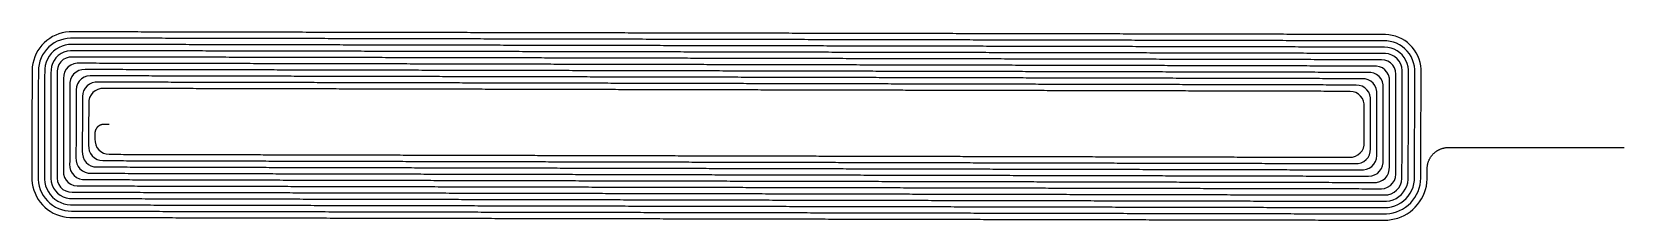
# Model space of a CAD drawing. Header units: millimetres. Extents: x -39.2 to 50.5, y -5.4 to 5.2.
import ezdxf

# ---------------------------------------------------------------- set-up
doc = ezdxf.new("R2010")
doc.units = ezdxf.units.MM
doc.layers.add('COPPER_L2_BOTTOM', color=7, linetype='CONTINUOUS')

msp = doc.modelspace()

# ---------------------------------------------------------------- linework, layer by layer
at = {"layer": 'COPPER_L2_BOTTOM'}
for points in [[(-27.458, 5.195), (-27.652, 5.195), (-27.845, 5.196), (-28.039, 5.196), (-28.232, 5.196), (-28.426, 5.197), (-28.619, 5.197), (-28.813, 5.198), (-29.006, 5.198), (-29.2, 5.198), (-29.393, 5.199), (-29.587, 5.199), (-29.78, 5.2), (-29.974, 5.2), (-30.167, 5.2), (-30.361, 5.201), (-30.554, 5.201), (-30.748, 5.202), (-30.942, 5.202), (-31.135, 5.202), (-31.329, 5.203), (-31.522, 5.203), (-31.716, 5.204), (-31.91, 5.204), (-32.103, 5.204), (-32.297, 5.205), (-32.49, 5.205), (-32.684, 5.206), (-32.878, 5.206), (-33.071, 5.206), (-33.265, 5.207), (-33.459, 5.207), (-33.652, 5.208), (-33.846, 5.208), (-34.039, 5.208), (-34.233, 5.209), (-34.427, 5.209), (-34.62, 5.21), (-34.814, 5.21), (-35.008, 5.21), (-35.202, 5.211), (-35.395, 5.211), (-35.589, 5.211), (-35.783, 5.212), (-35.976, 5.212), (-36.17, 5.213), (-36.364, 5.213), (-36.558, 5.213), (-36.751, 5.214), (-36.945, 5.214), (-37.139, 5.21), (-37.331, 5.19), (-37.521, 5.153), (-37.707, 5.1), (-37.888, 5.03), (-38.062, 4.946), (-38.228, 4.846), (-38.384, 4.732), (-38.53, 4.605), (-38.665, 4.466), (-38.786, 4.316), (-38.894, 4.155), (-38.988, 3.986), (-39.067, 3.81), (-39.13, 3.627), (-39.177, 3.439), (-39.207, 3.249), (-39.221, 3.056), (-39.222, 2.863), (-39.222, 2.669), (-39.223, 2.476), (-39.223, 2.283), (-39.223, 2.09), (-39.224, 1.896), (-39.224, 1.703), (-39.224, 1.51), (-39.225, 1.317), (-39.225, 1.123), (-39.226, 0.93), (-39.226, 0.737), (-39.226, 0.544), (-39.227, 0.35), (-39.227, 0.157), (-39.228, -0.036), (-39.228, -0.23), (-39.228, -0.423), (-39.229, -0.616), (-39.229, -0.81), (-39.23, -1.003), (-39.23, -1.196), (-39.23, -1.39), (-39.231, -1.583), (-39.231, -1.776), (-39.232, -1.97), (-39.232, -2.163), (-39.232, -2.357), (-39.233, -2.55), (-39.233, -2.743), (-39.234, -2.937), (-39.23, -3.13), (-39.211, -3.322), (-39.175, -3.512), (-39.123, -3.698), (-39.055, -3.879), (-38.972, -4.054), (-38.874, -4.22), (-38.762, -4.378), (-38.637, -4.525), (-38.5, -4.66), (-38.351, -4.784), (-38.193, -4.894), (-38.025, -4.99), (-37.85, -5.071), (-37.669, -5.137), (-37.483, -5.187), (-37.293, -5.221), (-37.101, -5.238), (-36.908, -5.241), (-36.715, -5.241), (-36.522, -5.242), (-36.329, -5.242), (-36.136, -5.243), (-35.944, -5.243), (-35.751, -5.243), (-35.558, -5.244), (-35.365, -5.244), (-35.172, -5.245), (-34.979, -5.245), (-34.786, -5.245), (-34.593, -5.246), (-34.4, -5.246), (-34.207, -5.247), (-34.014, -5.247), (-33.821, -5.247), (-33.628, -5.248), (-33.435, -5.248), (-33.242, -5.249), (-33.049, -5.249), (-32.856, -5.249), (-32.663, -5.25), (-32.47, -5.25), (-32.277, -5.251), (-32.084, -5.251), (-31.891, -5.251), (-31.698, -5.252), (-31.505, -5.252), (-31.312, -5.252), (-31.119, -5.253), (-30.926, -5.253), (-30.733, -5.254), (-30.54, -5.254), (-30.347, -5.254), (-30.154, -5.255), (-29.961, -5.255), (-29.768, -5.256), (-29.575, -5.256), (-29.382, -5.256), (-29.188, -5.257), (-28.995, -5.257), (-28.802, -5.258), (-28.609, -5.258), (-28.416, -5.258), (-28.223, -5.259), (-28.03, -5.259), (-27.837, -5.26), (-27.643, -5.26), (-27.45, -5.26), (-27.257, -5.261), (-27.064, -5.261), (-26.871, -5.262), (-26.678, -5.262), (-26.484, -5.262), (-26.291, -5.263), (-26.098, -5.263), (-25.905, -5.264), (-25.712, -5.264), (-25.519, -5.264), (-25.325, -5.265), (-25.132, -5.265), (-24.939, -5.266), (-24.746, -5.266), (-24.552, -5.266), (-24.359, -5.267), (-24.166, -5.267), (-23.973, -5.267), (-23.779, -5.268), (-23.586, -5.268), (-23.393, -5.269), (-23.2, -5.269), (-23.006, -5.269), (-22.813, -5.27), (-22.62, -5.27), (-22.427, -5.271), (-22.233, -5.271), (-22.04, -5.271), (-21.847, -5.272), (-21.653, -5.272), (-21.46, -5.273), (-21.267, -5.273), (-21.073, -5.273), (-20.88, -5.274), (-20.687, -5.274), (-20.493, -5.275), (-20.3, -5.275), (-20.107, -5.275), (-19.913, -5.276), (-19.72, -5.276), (-19.527, -5.277), (-19.333, -5.277), (-19.14, -5.277), (-18.946, -5.278), (-18.753, -5.278), (-18.56, -5.279), (-18.366, -5.279), (-18.173, -5.279), (-17.979, -5.28), (-17.786, -5.28), (-17.592, -5.28), (-17.399, -5.281), (-17.206, -5.281)], [(-31.707, 4.849), (-31.898, 4.85), (-32.089, 4.85), (-32.28, 4.851), (-32.471, 4.851), (-32.662, 4.851), (-32.854, 4.852), (-33.045, 4.852), (-33.236, 4.853), (-33.427, 4.853), (-33.618, 4.853), (-33.81, 4.854), (-34.001, 4.854), (-34.192, 4.855), (-34.383, 4.855), (-34.574, 4.855), (-34.766, 4.856), (-34.957, 4.856), (-35.148, 4.857), (-35.339, 4.857), (-35.53, 4.857), (-35.722, 4.858), (-35.913, 4.858), (-36.104, 4.858), (-36.295, 4.859), (-36.487, 4.859), (-36.678, 4.86), (-36.869, 4.86), (-37.061, 4.859), (-37.251, 4.844), (-37.439, 4.809), (-37.622, 4.755), (-37.799, 4.682), (-37.967, 4.592), (-38.125, 4.484), (-38.272, 4.362), (-38.405, 4.225), (-38.523, 4.075), (-38.625, 3.914), (-38.71, 3.743), (-38.778, 3.564), (-38.826, 3.38), (-38.856, 3.192), (-38.866, 3.001), (-38.867, 2.811), (-38.867, 2.62), (-38.868, 2.429), (-38.868, 2.238), (-38.868, 2.047), (-38.869, 1.857), (-38.869, 1.666), (-38.87, 1.475), (-38.87, 1.284), (-38.87, 1.094), (-38.871, 0.903), (-38.871, 0.712), (-38.871, 0.521), (-38.872, 0.33), (-38.872, 0.139), (-38.873, -0.051), (-38.873, -0.242), (-38.873, -0.433), (-38.874, -0.624), (-38.874, -0.815), (-38.875, -1.006), (-38.875, -1.197), (-38.875, -1.387), (-38.876, -1.578), (-38.876, -1.769), (-38.877, -1.96), (-38.877, -2.151), (-38.877, -2.342), (-38.878, -2.533), (-38.878, -2.724), (-38.879, -2.915), (-38.876, -3.105), (-38.856, -3.295), (-38.817, -3.482), (-38.759, -3.664), (-38.683, -3.839), (-38.59, -4.005), (-38.48, -4.161), (-38.356, -4.305), (-38.217, -4.436), (-38.066, -4.552), (-37.904, -4.652), (-37.733, -4.735), (-37.554, -4.801), (-37.369, -4.848), (-37.181, -4.876), (-36.991, -4.885), (-36.8, -4.885), (-36.61, -4.886), (-36.42, -4.886), (-36.229, -4.886), (-36.039, -4.887), (-35.848, -4.887), (-35.658, -4.888), (-35.468, -4.888), (-35.277, -4.888), (-35.087, -4.889), (-34.896, -4.889), (-34.706, -4.89), (-34.515, -4.89), (-34.325, -4.89), (-34.134, -4.891), (-33.944, -4.891), (-33.754, -4.892), (-33.563, -4.892), (-33.373, -4.892), (-33.182, -4.893), (-32.992, -4.893), (-32.801, -4.894), (-32.611, -4.894), (-32.42, -4.894), (-32.229, -4.895), (-32.039, -4.895), (-31.848, -4.896), (-31.658, -4.896), (-31.467, -4.896), (-31.277, -4.897), (-31.086, -4.897), (-30.896, -4.898), (-30.705, -4.898), (-30.515, -4.898), (-30.324, -4.899), (-30.133, -4.899), (-29.943, -4.899), (-29.752, -4.9), (-29.562, -4.9), (-29.371, -4.901), (-29.18, -4.901), (-28.99, -4.901), (-28.799, -4.902), (-28.609, -4.902), (-28.418, -4.903), (-28.227, -4.903), (-28.037, -4.903), (-27.846, -4.904), (-27.655, -4.904), (-27.465, -4.905), (-27.274, -4.905), (-27.083, -4.905), (-26.893, -4.906), (-26.702, -4.906), (-26.511, -4.907), (-26.321, -4.907), (-26.13, -4.907), (-25.939, -4.908), (-25.748, -4.908), (-25.558, -4.909), (-25.367, -4.909), (-25.176, -4.909), (-24.986, -4.91), (-24.795, -4.91), (-24.604, -4.911), (-24.413, -4.911), (-24.223, -4.911), (-24.032, -4.912), (-23.841, -4.912), (-23.65, -4.913), (-23.46, -4.913), (-23.269, -4.913), (-23.078, -4.914), (-22.887, -4.914), (-22.696, -4.914), (-22.506, -4.915), (-22.315, -4.915), (-22.124, -4.916), (-21.933, -4.916), (-21.742, -4.916), (-21.552, -4.917), (-21.361, -4.917), (-21.17, -4.918), (-20.979, -4.918), (-20.788, -4.918), (-20.597, -4.919), (-20.406, -4.919), (-20.216, -4.92), (-20.025, -4.92), (-19.834, -4.92), (-19.643, -4.921), (-19.452, -4.921), (-19.261, -4.922), (-19.07, -4.922), (-18.879, -4.922), (-18.688, -4.923), (-18.498, -4.923), (-18.307, -4.924), (-18.116, -4.924), (-17.925, -4.924), (-17.734, -4.925), (-17.543, -4.925), (-17.352, -4.926), (-17.161, -4.926), (-16.97, -4.926), (-16.779, -4.927), (-16.588, -4.927), (-16.397, -4.927), (-16.206, -4.928), (-16.015, -4.928), (-15.824, -4.929), (-15.633, -4.929), (-15.442, -4.929), (-15.251, -4.93), (-15.06, -4.93), (-14.869, -4.931), (-14.678, -4.931), (-14.487, -4.931), (-14.296, -4.932), (-14.105, -4.932), (-13.914, -4.933), (-13.723, -4.933), (-13.532, -4.933), (-13.341, -4.934), (-13.15, -4.934), (-12.958, -4.935), (-12.767, -4.935), (-12.576, -4.935), (-12.385, -4.936)], [(-35.839, 4.504), (-36.028, 4.504), (-36.217, 4.505), (-36.406, 4.505), (-36.594, 4.505), (-36.783, 4.506), (-36.972, 4.506), (-37.161, 4.498), (-37.347, 4.467), (-37.527, 4.412), (-37.699, 4.336), (-37.861, 4.238), (-38.009, 4.122), (-38.141, 3.987), (-38.256, 3.838), (-38.35, 3.675), (-38.424, 3.502), (-38.476, 3.321), (-38.505, 3.135), (-38.511, 2.947), (-38.512, 2.759), (-38.512, 2.57), (-38.513, 2.382), (-38.513, 2.194), (-38.513, 2.006), (-38.514, 1.817), (-38.514, 1.629), (-38.515, 1.441), (-38.515, 1.252), (-38.515, 1.064), (-38.516, 0.876), (-38.516, 0.687), (-38.517, 0.499), (-38.517, 0.311), (-38.517, 0.122), (-38.518, -0.066), (-38.518, -0.254), (-38.518, -0.443), (-38.519, -0.631), (-38.519, -0.819), (-38.52, -1.008), (-38.52, -1.196), (-38.52, -1.385), (-38.521, -1.573), (-38.521, -1.761), (-38.522, -1.95), (-38.522, -2.138), (-38.522, -2.327), (-38.523, -2.515), (-38.523, -2.704), (-38.524, -2.892), (-38.522, -3.08), (-38.501, -3.267), (-38.457, -3.451), (-38.391, -3.627), (-38.303, -3.793), (-38.196, -3.948), (-38.071, -4.088), (-37.929, -4.212), (-37.773, -4.317), (-37.606, -4.402), (-37.429, -4.466), (-37.246, -4.508), (-37.059, -4.528), (-36.871, -4.529), (-36.683, -4.53), (-36.495, -4.53), (-36.308, -4.53), (-36.12, -4.531), (-35.932, -4.531), (-35.744, -4.532), (-35.556, -4.532), (-35.368, -4.532), (-35.18, -4.533), (-34.992, -4.533), (-34.804, -4.533), (-34.616, -4.534), (-34.428, -4.534), (-34.24, -4.535), (-34.052, -4.535), (-33.864, -4.535), (-33.676, -4.536), (-33.488, -4.536), (-33.3, -4.537), (-33.112, -4.537), (-32.924, -4.537), (-32.736, -4.538), (-32.548, -4.538), (-32.36, -4.539), (-32.172, -4.539), (-31.984, -4.539), (-31.796, -4.54), (-31.608, -4.54), (-31.42, -4.541), (-31.232, -4.541), (-31.044, -4.541), (-30.856, -4.542), (-30.668, -4.542), (-30.48, -4.543), (-30.291, -4.543), (-30.103, -4.543), (-29.915, -4.544), (-29.727, -4.544), (-29.539, -4.545), (-29.351, -4.545), (-29.163, -4.545), (-28.975, -4.546), (-28.787, -4.546), (-28.598, -4.546), (-28.41, -4.547), (-28.222, -4.547), (-28.034, -4.548), (-27.846, -4.548), (-27.658, -4.548), (-27.47, -4.549), (-27.281, -4.549), (-27.093, -4.55), (-26.905, -4.55), (-26.717, -4.55), (-26.529, -4.551), (-26.34, -4.551), (-26.152, -4.552), (-25.964, -4.552), (-25.776, -4.552), (-25.588, -4.553), (-25.399, -4.553), (-25.211, -4.554), (-25.023, -4.554), (-24.835, -4.554), (-24.646, -4.555), (-24.458, -4.555), (-24.27, -4.556), (-24.082, -4.556), (-23.893, -4.556), (-23.705, -4.557), (-23.517, -4.557), (-23.328, -4.558), (-23.14, -4.558), (-22.952, -4.558), (-22.763, -4.559), (-22.575, -4.559), (-22.387, -4.56), (-22.199, -4.56), (-22.01, -4.56), (-21.822, -4.561), (-21.634, -4.561), (-21.445, -4.561), (-21.257, -4.562), (-21.068, -4.562), (-20.88, -4.563), (-20.692, -4.563), (-20.503, -4.563), (-20.315, -4.564), (-20.127, -4.564), (-19.938, -4.565), (-19.75, -4.565), (-19.561, -4.565), (-19.373, -4.566), (-19.185, -4.566), (-18.996, -4.567), (-18.808, -4.567), (-18.619, -4.567), (-18.431, -4.568), (-18.242, -4.568), (-18.054, -4.569), (-17.866, -4.569), (-17.677, -4.569), (-17.489, -4.57), (-17.3, -4.57), (-17.112, -4.571), (-16.923, -4.571), (-16.735, -4.571), (-16.546, -4.572), (-16.358, -4.572), (-16.169, -4.573), (-15.981, -4.573), (-15.792, -4.573), (-15.604, -4.574), (-15.415, -4.574), (-15.227, -4.575), (-15.038, -4.575), (-14.85, -4.575), (-14.661, -4.576), (-14.472, -4.576), (-14.284, -4.576), (-14.095, -4.577), (-13.907, -4.577), (-13.718, -4.578), (-13.53, -4.578), (-13.341, -4.578), (-13.152, -4.579), (-12.964, -4.579), (-12.775, -4.58), (-12.587, -4.58), (-12.398, -4.58), (-12.209, -4.581), (-12.021, -4.581), (-11.832, -4.582), (-11.644, -4.582), (-11.455, -4.582), (-11.266, -4.583), (-11.078, -4.583), (-10.889, -4.584), (-10.7, -4.584), (-10.512, -4.584), (-10.323, -4.585), (-10.134, -4.585), (-9.946, -4.586), (-9.757, -4.586), (-9.568, -4.586), (-9.38, -4.587), (-9.191, -4.587), (-9.002, -4.588), (-8.813, -4.588), (-8.625, -4.588), (-8.436, -4.589), (-8.247, -4.589), (-8.059, -4.589), (-7.87, -4.59), (-7.681, -4.59)], [(5.372, 4.418), (5.185, 4.418), (4.997, 4.418), (4.81, 4.419), (4.622, 4.419), (4.435, 4.419), (4.247, 4.42), (4.059, 4.42), (3.872, 4.421), (3.684, 4.421), (3.496, 4.421), (3.309, 4.422), (3.121, 4.422), (2.933, 4.423), (2.746, 4.423), (2.558, 4.423), (2.371, 4.424), (2.183, 4.424), (1.995, 4.425), (1.807, 4.425), (1.62, 4.425), (1.432, 4.426), (1.244, 4.426), (1.057, 4.427), (0.869, 4.427), (0.681, 4.427), (0.494, 4.428), (0.306, 4.428), (0.118, 4.429), (-0.07, 4.429), (-0.257, 4.429), (-0.445, 4.43), (-0.633, 4.43), (-0.821, 4.431), (-1.008, 4.431), (-1.196, 4.431), (-1.384, 4.432), (-1.572, 4.432), (-1.759, 4.433), (-1.947, 4.433), (-2.135, 4.433), (-2.323, 4.434), (-2.511, 4.434), (-2.698, 4.434), (-2.886, 4.435), (-3.074, 4.435), (-3.262, 4.436), (-3.45, 4.436), (-3.638, 4.436), (-3.825, 4.437), (-4.013, 4.437), (-4.201, 4.438), (-4.389, 4.438), (-4.577, 4.438), (-4.765, 4.439), (-4.953, 4.439), (-5.141, 4.44), (-5.328, 4.44), (-5.516, 4.44), (-5.704, 4.441), (-5.892, 4.441), (-6.08, 4.442), (-6.268, 4.442), (-6.456, 4.442), (-6.644, 4.443), (-6.832, 4.443), (-7.02, 4.444), (-7.208, 4.444), (-7.396, 4.444), (-7.584, 4.445), (-7.771, 4.445), (-7.959, 4.446), (-8.147, 4.446), (-8.335, 4.446), (-8.523, 4.447), (-8.711, 4.447), (-8.899, 4.448), (-9.087, 4.448), (-9.275, 4.448), (-9.463, 4.449), (-9.651, 4.449), (-9.839, 4.449), (-10.027, 4.45), (-10.215, 4.45), (-10.404, 4.451), (-10.592, 4.451), (-10.78, 4.451), (-10.968, 4.452), (-11.156, 4.452), (-11.344, 4.453), (-11.532, 4.453), (-11.72, 4.453), (-11.908, 4.454), (-12.096, 4.454), (-12.284, 4.455), (-12.472, 4.455), (-12.66, 4.455), (-12.849, 4.456), (-13.037, 4.456), (-13.225, 4.457), (-13.413, 4.457), (-13.601, 4.457), (-13.789, 4.458), (-13.977, 4.458), (-14.165, 4.459), (-14.354, 4.459), (-14.542, 4.459), (-14.73, 4.46), (-14.918, 4.46), (-15.106, 4.461), (-15.294, 4.461), (-15.483, 4.461), (-15.671, 4.462), (-15.859, 4.462), (-16.047, 4.462), (-16.235, 4.463), (-16.424, 4.463), (-16.612, 4.464), (-16.8, 4.464), (-16.988, 4.464), (-17.177, 4.465), (-17.365, 4.465), (-17.553, 4.466), (-17.741, 4.466), (-17.93, 4.466), (-18.118, 4.467), (-18.306, 4.467), (-18.494, 4.468), (-18.683, 4.468), (-18.871, 4.468), (-19.059, 4.469), (-19.248, 4.469), (-19.436, 4.47), (-19.624, 4.47), (-19.812, 4.47), (-20.001, 4.471), (-20.189, 4.471), (-20.377, 4.472), (-20.566, 4.472), (-20.754, 4.472), (-20.942, 4.473), (-21.131, 4.473), (-21.319, 4.474), (-21.508, 4.474), (-21.696, 4.474), (-21.884, 4.475), (-22.073, 4.475), (-22.261, 4.476), (-22.449, 4.476), (-22.638, 4.476), (-22.826, 4.477), (-23.015, 4.477), (-23.203, 4.477), (-23.391, 4.478), (-23.58, 4.478), (-23.768, 4.479), (-23.957, 4.479), (-24.145, 4.479), (-24.334, 4.48), (-24.522, 4.48), (-24.711, 4.481), (-24.899, 4.481), (-25.087, 4.481), (-25.276, 4.482), (-25.464, 4.482), (-25.653, 4.483), (-25.841, 4.483), (-26.03, 4.483), (-26.218, 4.484), (-26.407, 4.484), (-26.595, 4.485), (-26.784, 4.485), (-26.972, 4.485), (-27.161, 4.486), (-27.35, 4.486), (-27.538, 4.487), (-27.727, 4.487), (-27.915, 4.487), (-28.104, 4.488), (-28.292, 4.488), (-28.481, 4.489), (-28.669, 4.489), (-28.858, 4.489), (-29.047, 4.49), (-29.235, 4.49), (-29.424, 4.49), (-29.612, 4.491), (-29.801, 4.491), (-29.99, 4.492), (-30.178, 4.492), (-30.367, 4.492), (-30.555, 4.493), (-30.744, 4.493), (-30.933, 4.494), (-31.121, 4.494), (-31.31, 4.494), (-31.499, 4.495), (-31.687, 4.495), (-31.876, 4.496), (-32.065, 4.496), (-32.253, 4.496), (-32.442, 4.497), (-32.631, 4.497), (-32.819, 4.498), (-33.008, 4.498), (-33.197, 4.498), (-33.385, 4.499), (-33.574, 4.499), (-33.763, 4.5), (-33.952, 4.5), (-34.14, 4.5), (-34.329, 4.501), (-34.518, 4.501), (-34.707, 4.502), (-34.895, 4.502), (-35.084, 4.502), (-35.273, 4.503), (-35.462, 4.503), (-35.65, 4.504), (-35.839, 4.504)], [(10.019, 4.763), (9.829, 4.763), (9.639, 4.764), (9.449, 4.764), (9.259, 4.765), (9.069, 4.765), (8.879, 4.765), (8.689, 4.766), (8.499, 4.766), (8.309, 4.767), (8.119, 4.767), (7.929, 4.767), (7.739, 4.768), (7.549, 4.768), (7.359, 4.769), (7.169, 4.769), (6.979, 4.769), (6.789, 4.77), (6.599, 4.77), (6.409, 4.771), (6.219, 4.771), (6.029, 4.771), (5.839, 4.772), (5.649, 4.772), (5.459, 4.772), (5.269, 4.773), (5.079, 4.773), (4.889, 4.774), (4.699, 4.774), (4.508, 4.774), (4.318, 4.775), (4.128, 4.775), (3.938, 4.776), (3.748, 4.776), (3.558, 4.776), (3.368, 4.777), (3.178, 4.777), (2.988, 4.778), (2.798, 4.778), (2.607, 4.778), (2.417, 4.779), (2.227, 4.779), (2.037, 4.78), (1.847, 4.78), (1.657, 4.78), (1.466, 4.781), (1.276, 4.781), (1.086, 4.782), (0.896, 4.782), (0.706, 4.782), (0.516, 4.783), (0.325, 4.783), (0.135, 4.784), (-0.055, 4.784), (-0.245, 4.784), (-0.436, 4.785), (-0.626, 4.785), (-0.816, 4.786), (-1.006, 4.786), (-1.196, 4.786), (-1.387, 4.787), (-1.577, 4.787), (-1.767, 4.787), (-1.958, 4.788), (-2.148, 4.788), (-2.338, 4.789), (-2.528, 4.789), (-2.719, 4.789), (-2.909, 4.79), (-3.099, 4.79), (-3.29, 4.791), (-3.48, 4.791), (-3.67, 4.791), (-3.861, 4.792), (-4.051, 4.792), (-4.241, 4.793), (-4.432, 4.793), (-4.622, 4.793), (-4.812, 4.794), (-5.003, 4.794), (-5.193, 4.795), (-5.383, 4.795), (-5.574, 4.795), (-5.764, 4.796), (-5.954, 4.796), (-6.145, 4.797), (-6.335, 4.797), (-6.526, 4.797), (-6.716, 4.798), (-6.906, 4.798), (-7.097, 4.799), (-7.287, 4.799), (-7.478, 4.799), (-7.668, 4.8), (-7.859, 4.8), (-8.049, 4.8), (-8.239, 4.801), (-8.43, 4.801), (-8.62, 4.802), (-8.811, 4.802), (-9.001, 4.802), (-9.192, 4.803), (-9.382, 4.803), (-9.573, 4.804), (-9.763, 4.804), (-9.954, 4.804), (-10.144, 4.805), (-10.335, 4.805), (-10.525, 4.806), (-10.716, 4.806), (-10.906, 4.806), (-11.097, 4.807), (-11.287, 4.807), (-11.478, 4.808), (-11.668, 4.808), (-11.859, 4.808), (-12.05, 4.809), (-12.24, 4.809), (-12.431, 4.81), (-12.621, 4.81), (-12.812, 4.81), (-13.002, 4.811), (-13.193, 4.811), (-13.384, 4.812), (-13.574, 4.812), (-13.765, 4.812), (-13.956, 4.813), (-14.146, 4.813), (-14.337, 4.814), (-14.527, 4.814), (-14.718, 4.814), (-14.909, 4.815), (-15.099, 4.815), (-15.29, 4.815), (-15.481, 4.816), (-15.671, 4.816), (-15.862, 4.817), (-16.053, 4.817), (-16.243, 4.817), (-16.434, 4.818), (-16.625, 4.818), (-16.815, 4.819), (-17.006, 4.819), (-17.197, 4.819), (-17.388, 4.82), (-17.578, 4.82), (-17.769, 4.821), (-17.96, 4.821), (-18.15, 4.821), (-18.341, 4.822), (-18.532, 4.822), (-18.723, 4.823), (-18.913, 4.823), (-19.104, 4.823), (-19.295, 4.824), (-19.486, 4.824), (-19.677, 4.825), (-19.867, 4.825), (-20.058, 4.825), (-20.249, 4.826), (-20.44, 4.826), (-20.63, 4.827), (-20.821, 4.827), (-21.012, 4.827), (-21.203, 4.828), (-21.394, 4.828), (-21.585, 4.829), (-21.775, 4.829), (-21.966, 4.829), (-22.157, 4.83), (-22.348, 4.83), (-22.539, 4.83), (-22.73, 4.831), (-22.921, 4.831), (-23.111, 4.832), (-23.302, 4.832), (-23.493, 4.832), (-23.684, 4.833), (-23.875, 4.833), (-24.066, 4.834), (-24.257, 4.834), (-24.448, 4.834), (-24.639, 4.835), (-24.83, 4.835), (-25.021, 4.836), (-25.212, 4.836), (-25.402, 4.836), (-25.593, 4.837), (-25.784, 4.837), (-25.975, 4.838), (-26.166, 4.838), (-26.357, 4.838), (-26.548, 4.839), (-26.739, 4.839), (-26.93, 4.84), (-27.121, 4.84), (-27.312, 4.84), (-27.503, 4.841), (-27.694, 4.841), (-27.885, 4.842), (-28.076, 4.842), (-28.267, 4.842), (-28.458, 4.843), (-28.649, 4.843), (-28.84, 4.843), (-29.031, 4.844), (-29.223, 4.844), (-29.414, 4.845), (-29.605, 4.845), (-29.796, 4.845), (-29.987, 4.846), (-30.178, 4.846), (-30.369, 4.847), (-30.56, 4.847), (-30.751, 4.847), (-30.942, 4.848), (-31.133, 4.848), (-31.325, 4.849), (-31.516, 4.849), (-31.707, 4.849)], [(14.781, 5.109), (14.589, 5.109), (14.396, 5.109), (14.204, 5.11), (14.012, 5.11), (13.819, 5.111), (13.627, 5.111), (13.435, 5.111), (13.243, 5.112), (13.05, 5.112), (12.858, 5.112), (12.666, 5.113), (12.473, 5.113), (12.281, 5.114), (12.089, 5.114), (11.896, 5.114), (11.704, 5.115), (11.512, 5.115), (11.319, 5.116), (11.127, 5.116), (10.934, 5.116), (10.742, 5.117), (10.55, 5.117), (10.357, 5.118), (10.165, 5.118), (9.972, 5.118), (9.78, 5.119), (9.588, 5.119), (9.395, 5.12), (9.203, 5.12), (9.01, 5.12), (8.818, 5.121), (8.625, 5.121), (8.433, 5.122), (8.241, 5.122), (8.048, 5.122), (7.856, 5.123), (7.663, 5.123), (7.471, 5.124), (7.278, 5.124), (7.086, 5.124), (6.893, 5.125), (6.701, 5.125), (6.508, 5.125), (6.316, 5.126), (6.123, 5.126), (5.931, 5.127), (5.738, 5.127), (5.546, 5.127), (5.353, 5.128), (5.161, 5.128), (4.968, 5.129), (4.775, 5.129), (4.583, 5.129), (4.39, 5.13), (4.198, 5.13), (4.005, 5.131), (3.813, 5.131), (3.62, 5.131), (3.427, 5.132), (3.235, 5.132), (3.042, 5.133), (2.85, 5.133), (2.657, 5.133), (2.464, 5.134), (2.272, 5.134), (2.079, 5.135), (1.886, 5.135), (1.694, 5.135), (1.501, 5.136), (1.309, 5.136), (1.116, 5.137), (0.923, 5.137), (0.731, 5.137), (0.538, 5.138), (0.345, 5.138), (0.153, 5.139), (-0.04, 5.139), (-0.233, 5.139), (-0.426, 5.14), (-0.618, 5.14), (-0.811, 5.14), (-1.004, 5.141), (-1.196, 5.141), (-1.389, 5.142), (-1.582, 5.142), (-1.775, 5.142), (-1.967, 5.143), (-2.16, 5.143), (-2.353, 5.144), (-2.546, 5.144), (-2.738, 5.144), (-2.931, 5.145), (-3.124, 5.145), (-3.317, 5.146), (-3.51, 5.146), (-3.702, 5.146), (-3.895, 5.147), (-4.088, 5.147), (-4.281, 5.148), (-4.474, 5.148), (-4.666, 5.148), (-4.859, 5.149), (-5.052, 5.149), (-5.245, 5.15), (-5.438, 5.15), (-5.631, 5.15), (-5.823, 5.151), (-6.016, 5.151), (-6.209, 5.152), (-6.402, 5.152), (-6.595, 5.152), (-6.788, 5.153), (-6.981, 5.153), (-7.174, 5.153), (-7.366, 5.154), (-7.559, 5.154), (-7.752, 5.155), (-7.945, 5.155), (-8.138, 5.155), (-8.331, 5.156), (-8.524, 5.156), (-8.717, 5.157), (-8.91, 5.157), (-9.103, 5.157), (-9.296, 5.158), (-9.489, 5.158), (-9.682, 5.159), (-9.875, 5.159), (-10.068, 5.159), (-10.261, 5.16), (-10.454, 5.16), (-10.647, 5.161), (-10.84, 5.161), (-11.033, 5.161), (-11.226, 5.162), (-11.419, 5.162), (-11.612, 5.163), (-11.805, 5.163), (-11.998, 5.163), (-12.191, 5.164), (-12.384, 5.164), (-12.577, 5.165), (-12.77, 5.165), (-12.963, 5.165), (-13.156, 5.166), (-13.349, 5.166), (-13.542, 5.167), (-13.735, 5.167), (-13.928, 5.167), (-14.121, 5.168), (-14.315, 5.168), (-14.508, 5.168), (-14.701, 5.169), (-14.894, 5.169), (-15.087, 5.17), (-15.28, 5.17), (-15.473, 5.17), (-15.666, 5.171), (-15.86, 5.171), (-16.053, 5.172), (-16.246, 5.172), (-16.439, 5.172), (-16.632, 5.173), (-16.825, 5.173), (-17.018, 5.174), (-17.212, 5.174), (-17.405, 5.174), (-17.598, 5.175), (-17.791, 5.175), (-17.984, 5.176), (-18.178, 5.176), (-18.371, 5.176), (-18.564, 5.177), (-18.757, 5.177), (-18.951, 5.178), (-19.144, 5.178), (-19.337, 5.178), (-19.53, 5.179), (-19.724, 5.179), (-19.917, 5.18), (-20.11, 5.18), (-20.303, 5.18), (-20.497, 5.181), (-20.69, 5.181), (-20.883, 5.181), (-21.076, 5.182), (-21.27, 5.182), (-21.463, 5.183), (-21.656, 5.183), (-21.85, 5.183), (-22.043, 5.184), (-22.236, 5.184), (-22.43, 5.185), (-22.623, 5.185), (-22.816, 5.185), (-23.01, 5.186), (-23.203, 5.186), (-23.396, 5.187), (-23.59, 5.187), (-23.783, 5.187), (-23.976, 5.188), (-24.17, 5.188), (-24.363, 5.189), (-24.557, 5.189), (-24.75, 5.189), (-24.943, 5.19), (-25.137, 5.19), (-25.33, 5.191), (-25.524, 5.191), (-25.717, 5.191), (-25.911, 5.192), (-26.104, 5.192), (-26.297, 5.193), (-26.491, 5.193), (-26.684, 5.193), (-26.878, 5.194), (-27.071, 5.194), (-27.265, 5.195), (-27.458, 5.195)], [(33.788, -4.677), (33.977, -4.677), (34.167, -4.677), (34.357, -4.678), (34.547, -4.678), (34.737, -4.679), (34.927, -4.679), (35.117, -4.679), (35.307, -4.68), (35.497, -4.68), (35.687, -4.681), (35.877, -4.681), (36.067, -4.681), (36.257, -4.682), (36.447, -4.682), (36.637, -4.683), (36.828, -4.683), (37.018, -4.683), (37.207, -4.671), (37.394, -4.637), (37.576, -4.583), (37.75, -4.509), (37.916, -4.415), (38.069, -4.303), (38.209, -4.175), (38.334, -4.032), (38.441, -3.876), (38.531, -3.709), (38.601, -3.533), (38.651, -3.351), (38.681, -3.163), (38.689, -2.974), (38.689, -2.785), (38.69, -2.595), (38.69, -2.406), (38.69, -2.216), (38.691, -2.026), (38.691, -1.837), (38.692, -1.647), (38.692, -1.458), (38.692, -1.268), (38.693, -1.079), (38.693, -0.889), (38.694, -0.7), (38.694, -0.51), (38.694, -0.32), (38.695, -0.131), (38.695, 0.059), (38.696, 0.248), (38.696, 0.438), (38.696, 0.628), (38.697, 0.817), (38.697, 1.007), (38.698, 1.196), (38.698, 1.386), (38.698, 1.576), (38.699, 1.765), (38.699, 1.955), (38.7, 2.145), (38.7, 2.334), (38.7, 2.524), (38.701, 2.714), (38.701, 2.903), (38.699, 3.093), (38.678, 3.281), (38.637, 3.466), (38.576, 3.646), (38.494, 3.817), (38.395, 3.978), (38.278, 4.127), (38.145, 4.262), (37.999, 4.381), (37.84, 4.484), (37.67, 4.568), (37.493, 4.633), (37.309, 4.678), (37.121, 4.702), (36.932, 4.707), (36.743, 4.707), (36.554, 4.708), (36.365, 4.708), (36.176, 4.709), (35.986, 4.709), (35.797, 4.709), (35.608, 4.71), (35.419, 4.71), (35.23, 4.711), (35.041, 4.711), (34.851, 4.711), (34.662, 4.712), (34.473, 4.712), (34.284, 4.713), (34.095, 4.713), (33.905, 4.713), (33.716, 4.714), (33.527, 4.714), (33.338, 4.715), (33.148, 4.715), (32.959, 4.715), (32.77, 4.716), (32.581, 4.716), (32.391, 4.716), (32.202, 4.717), (32.013, 4.717), (31.823, 4.718), (31.634, 4.718), (31.445, 4.718), (31.256, 4.719), (31.066, 4.719), (30.877, 4.72), (30.688, 4.72), (30.498, 4.72), (30.309, 4.721), (30.12, 4.721), (29.93, 4.722), (29.741, 4.722), (29.552, 4.722), (29.362, 4.723), (29.173, 4.723), (28.983, 4.724), (28.794, 4.724), (28.605, 4.724), (28.415, 4.725), (28.226, 4.725), (28.037, 4.726), (27.847, 4.726), (27.658, 4.726), (27.468, 4.727), (27.279, 4.727), (27.089, 4.728), (26.9, 4.728), (26.711, 4.728), (26.521, 4.729), (26.332, 4.729), (26.142, 4.73), (25.953, 4.73), (25.763, 4.73), (25.574, 4.731), (25.384, 4.731), (25.195, 4.731), (25.005, 4.732), (24.816, 4.732), (24.626, 4.733), (24.437, 4.733), (24.247, 4.733), (24.058, 4.734), (23.868, 4.734), (23.679, 4.735), (23.489, 4.735), (23.3, 4.735), (23.11, 4.736), (22.921, 4.736), (22.731, 4.737), (22.542, 4.737), (22.352, 4.737), (22.162, 4.738), (21.973, 4.738), (21.783, 4.739), (21.594, 4.739), (21.404, 4.739), (21.215, 4.74), (21.025, 4.74), (20.835, 4.741), (20.646, 4.741), (20.456, 4.741), (20.266, 4.742), (20.077, 4.742), (19.887, 4.743), (19.698, 4.743), (19.508, 4.743), (19.318, 4.744), (19.129, 4.744), (18.939, 4.744), (18.749, 4.745), (18.56, 4.745), (18.37, 4.746), (18.18, 4.746), (17.991, 4.746), (17.801, 4.747), (17.611, 4.747), (17.421, 4.748), (17.232, 4.748), (17.042, 4.748), (16.852, 4.749), (16.663, 4.749), (16.473, 4.75), (16.283, 4.75), (16.093, 4.75), (15.904, 4.751), (15.714, 4.751), (15.524, 4.752), (15.334, 4.752), (15.145, 4.752), (14.955, 4.753), (14.765, 4.753), (14.575, 4.754), (14.385, 4.754), (14.196, 4.754), (14.006, 4.755), (13.816, 4.755), (13.626, 4.756), (13.436, 4.756), (13.247, 4.756), (13.057, 4.757), (12.867, 4.757), (12.677, 4.758), (12.487, 4.758), (12.297, 4.758), (12.107, 4.759), (11.918, 4.759), (11.728, 4.759), (11.538, 4.76), (11.348, 4.76), (11.158, 4.761), (10.968, 4.761), (10.778, 4.761), (10.588, 4.762), (10.398, 4.762), (10.209, 4.763), (10.019, 4.763)], [(29.597, -5.022), (29.789, -5.023), (29.982, -5.023), (30.174, -5.023), (30.366, -5.024), (30.559, -5.024), (30.751, -5.025), (30.943, -5.025), (31.136, -5.025), (31.328, -5.026), (31.52, -5.026), (31.713, -5.026), (31.905, -5.027), (32.097, -5.027), (32.29, -5.028), (32.482, -5.028), (32.675, -5.028), (32.867, -5.029), (33.059, -5.029), (33.252, -5.03), (33.444, -5.03), (33.637, -5.03), (33.829, -5.031), (34.021, -5.031), (34.214, -5.032), (34.406, -5.032), (34.599, -5.032), (34.791, -5.033), (34.984, -5.033), (35.176, -5.034), (35.369, -5.034), (35.561, -5.034), (35.753, -5.035), (35.946, -5.035), (36.138, -5.036), (36.331, -5.036), (36.523, -5.036), (36.716, -5.037), (36.908, -5.037), (37.101, -5.035), (37.292, -5.017), (37.481, -4.981), (37.666, -4.927), (37.845, -4.856), (38.016, -4.768), (38.178, -4.665), (38.33, -4.547), (38.47, -4.416), (38.597, -4.271), (38.71, -4.116), (38.807, -3.95), (38.889, -3.776), (38.954, -3.596), (39.002, -3.41), (39.032, -3.22), (39.044, -3.029), (39.044, -2.837), (39.045, -2.645), (39.045, -2.453), (39.045, -2.261), (39.046, -2.069), (39.046, -1.877), (39.047, -1.685), (39.047, -1.492), (39.047, -1.3), (39.048, -1.108), (39.048, -0.916), (39.049, -0.724), (39.049, -0.532), (39.049, -0.34), (39.05, -0.148), (39.05, 0.044), (39.051, 0.236), (39.051, 0.428), (39.051, 0.62), (39.052, 0.812), (39.052, 1.004), (39.053, 1.196), (39.053, 1.389), (39.053, 1.581), (39.054, 1.773), (39.054, 1.965), (39.054, 2.157), (39.055, 2.349), (39.055, 2.541), (39.056, 2.734), (39.056, 2.926), (39.053, 3.118), (39.034, 3.309), (38.996, 3.497), (38.942, 3.681), (38.87, 3.859), (38.782, 4.03), (38.679, 4.192), (38.561, 4.343), (38.429, 4.483), (38.286, 4.61), (38.131, 4.723), (37.966, 4.82), (37.793, 4.903), (37.613, 4.968), (37.427, 5.017), (37.238, 5.049), (37.047, 5.062), (36.855, 5.063), (36.664, 5.064), (36.472, 5.064), (36.281, 5.064), (36.089, 5.065), (35.897, 5.065), (35.706, 5.066), (35.514, 5.066), (35.322, 5.066), (35.131, 5.067), (34.939, 5.067), (34.747, 5.068), (34.555, 5.068), (34.364, 5.068), (34.172, 5.069), (33.98, 5.069), (33.789, 5.069), (33.597, 5.07), (33.405, 5.07), (33.213, 5.071), (33.022, 5.071), (32.83, 5.071), (32.638, 5.072), (32.446, 5.072), (32.255, 5.073), (32.063, 5.073), (31.871, 5.073), (31.679, 5.074), (31.487, 5.074), (31.296, 5.075), (31.104, 5.075), (30.912, 5.075), (30.72, 5.076), (30.528, 5.076), (30.337, 5.077), (30.145, 5.077), (29.953, 5.077), (29.761, 5.078), (29.569, 5.078), (29.377, 5.079), (29.186, 5.079), (28.994, 5.079), (28.802, 5.08), (28.61, 5.08), (28.418, 5.081), (28.226, 5.081), (28.034, 5.081), (27.842, 5.082), (27.651, 5.082), (27.459, 5.083), (27.267, 5.083), (27.075, 5.083), (26.883, 5.084), (26.691, 5.084), (26.499, 5.084), (26.307, 5.085), (26.115, 5.085), (25.923, 5.086), (25.731, 5.086), (25.539, 5.086), (25.347, 5.087), (25.155, 5.087), (24.963, 5.088), (24.771, 5.088), (24.579, 5.088), (24.387, 5.089), (24.195, 5.089), (24.003, 5.09), (23.811, 5.09), (23.619, 5.09), (23.427, 5.091), (23.235, 5.091), (23.043, 5.092), (22.851, 5.092), (22.659, 5.092), (22.467, 5.093), (22.275, 5.093), (22.083, 5.094), (21.891, 5.094), (21.699, 5.094), (21.507, 5.095), (21.315, 5.095), (21.123, 5.096), (20.931, 5.096), (20.739, 5.096), (20.546, 5.097), (20.354, 5.097), (20.162, 5.097), (19.97, 5.098), (19.778, 5.098), (19.586, 5.099), (19.394, 5.099), (19.202, 5.099), (19.009, 5.1), (18.817, 5.1), (18.625, 5.101), (18.433, 5.101), (18.241, 5.101), (18.049, 5.102), (17.857, 5.102), (17.664, 5.103), (17.472, 5.103), (17.28, 5.103), (17.088, 5.104), (16.896, 5.104), (16.703, 5.105), (16.511, 5.105), (16.319, 5.105), (16.127, 5.106), (15.934, 5.106), (15.742, 5.107), (15.55, 5.107), (15.358, 5.107), (15.165, 5.108), (14.973, 5.108), (14.781, 5.109)], [(0.842, 4.072), (0.657, 4.072), (0.472, 4.073), (0.287, 4.073), (0.102, 4.074), (-0.084, 4.074), (-0.269, 4.074), (-0.454, 4.075), (-0.64, 4.075), (-0.825, 4.076), (-1.01, 4.076), (-1.195, 4.076), (-1.381, 4.077), (-1.566, 4.077), (-1.751, 4.078), (-1.937, 4.078), (-2.122, 4.078), (-2.307, 4.079), (-2.493, 4.079), (-2.678, 4.08), (-2.863, 4.08), (-3.049, 4.08), (-3.234, 4.081), (-3.419, 4.081), (-3.605, 4.081), (-3.79, 4.082), (-3.975, 4.082), (-4.161, 4.083), (-4.346, 4.083), (-4.532, 4.083), (-4.717, 4.084), (-4.902, 4.084), (-5.088, 4.085), (-5.273, 4.085), (-5.459, 4.085), (-5.644, 4.086), (-5.829, 4.086), (-6.015, 4.087), (-6.2, 4.087), (-6.386, 4.087), (-6.571, 4.088), (-6.757, 4.088), (-6.942, 4.089), (-7.128, 4.089), (-7.313, 4.089), (-7.499, 4.09), (-7.684, 4.09), (-7.87, 4.091), (-8.055, 4.091), (-8.241, 4.091), (-8.426, 4.092), (-8.612, 4.092), (-8.797, 4.093), (-8.983, 4.093), (-9.168, 4.093), (-9.354, 4.094), (-9.539, 4.094), (-9.725, 4.095), (-9.91, 4.095), (-10.096, 4.095), (-10.281, 4.096), (-10.467, 4.096), (-10.653, 4.096), (-10.838, 4.097), (-11.024, 4.097), (-11.209, 4.098), (-11.395, 4.098), (-11.58, 4.098), (-11.766, 4.099), (-11.952, 4.099), (-12.137, 4.1), (-12.323, 4.1), (-12.509, 4.1), (-12.694, 4.101), (-12.88, 4.101), (-13.065, 4.102), (-13.251, 4.102), (-13.437, 4.102), (-13.622, 4.103), (-13.808, 4.103), (-13.994, 4.104), (-14.179, 4.104), (-14.365, 4.104), (-14.551, 4.105), (-14.736, 4.105), (-14.922, 4.106), (-15.108, 4.106), (-15.294, 4.106), (-15.479, 4.107), (-15.665, 4.107), (-15.851, 4.108), (-16.036, 4.108), (-16.222, 4.108), (-16.408, 4.109), (-16.594, 4.109), (-16.779, 4.109), (-16.965, 4.11), (-17.151, 4.11), (-17.337, 4.111), (-17.523, 4.111), (-17.708, 4.111), (-17.894, 4.112), (-18.08, 4.112), (-18.266, 4.113), (-18.451, 4.113), (-18.637, 4.113), (-18.823, 4.114), (-19.009, 4.114), (-19.195, 4.115), (-19.381, 4.115), (-19.566, 4.115), (-19.752, 4.116), (-19.938, 4.116), (-20.124, 4.117), (-20.31, 4.117), (-20.496, 4.117), (-20.682, 4.118), (-20.867, 4.118), (-21.053, 4.119), (-21.239, 4.119), (-21.425, 4.119), (-21.611, 4.12), (-21.797, 4.12), (-21.983, 4.121), (-22.169, 4.121), (-22.355, 4.121), (-22.541, 4.122), (-22.726, 4.122), (-22.912, 4.123), (-23.098, 4.123), (-23.284, 4.123), (-23.47, 4.124), (-23.656, 4.124), (-23.842, 4.124), (-24.028, 4.125), (-24.214, 4.125), (-24.4, 4.126), (-24.586, 4.126), (-24.772, 4.126), (-24.958, 4.127), (-25.144, 4.127), (-25.33, 4.128), (-25.516, 4.128), (-25.702, 4.128), (-25.888, 4.129), (-26.074, 4.129), (-26.26, 4.13), (-26.446, 4.13), (-26.632, 4.13), (-26.818, 4.131), (-27.004, 4.131), (-27.19, 4.132), (-27.376, 4.132), (-27.563, 4.132), (-27.749, 4.133), (-27.935, 4.133), (-28.121, 4.134), (-28.307, 4.134), (-28.493, 4.134), (-28.679, 4.135), (-28.865, 4.135), (-29.051, 4.136), (-29.237, 4.136), (-29.424, 4.136), (-29.61, 4.137), (-29.796, 4.137), (-29.982, 4.137), (-30.168, 4.138), (-30.354, 4.138), (-30.54, 4.139), (-30.727, 4.139), (-30.913, 4.139), (-31.099, 4.14), (-31.285, 4.14), (-31.471, 4.141), (-31.658, 4.141), (-31.844, 4.141), (-32.03, 4.142), (-32.216, 4.142), (-32.402, 4.143), (-32.589, 4.143), (-32.775, 4.143), (-32.961, 4.144), (-33.147, 4.144), (-33.334, 4.145), (-33.52, 4.145), (-33.706, 4.145), (-33.892, 4.146), (-34.079, 4.146), (-34.265, 4.147), (-34.451, 4.147), (-34.637, 4.147), (-34.824, 4.148), (-35.01, 4.148), (-35.196, 4.149), (-35.383, 4.149), (-35.569, 4.149), (-35.755, 4.15), (-35.942, 4.15), (-36.128, 4.151), (-36.314, 4.151), (-36.501, 4.151), (-36.687, 4.152), (-36.873, 4.152), (-37.06, 4.151), (-37.244, 4.127), (-37.422, 4.073), (-37.589, 3.992), (-37.741, 3.884), (-37.874, 3.754), (-37.984, 3.605), (-38.069, 3.439), (-38.125, 3.262), (-38.153, 3.079), (-38.156, 2.893), (-38.157, 2.707), (-38.157, 2.522), (-38.158, 2.336), (-38.158, 2.15), (-38.158, 1.964)], [(-3.569, 3.727), (-3.751, 3.727), (-3.934, 3.727), (-4.117, 3.728), (-4.3, 3.728), (-4.482, 3.728), (-4.665, 3.729), (-4.848, 3.729), (-5.031, 3.73), (-5.214, 3.73), (-5.397, 3.73), (-5.579, 3.731), (-5.762, 3.731), (-5.945, 3.732), (-6.128, 3.732), (-6.311, 3.732), (-6.494, 3.733), (-6.677, 3.733), (-6.859, 3.734), (-7.042, 3.734), (-7.225, 3.734), (-7.408, 3.735), (-7.591, 3.735), (-7.774, 3.736), (-7.957, 3.736), (-8.14, 3.736), (-8.323, 3.737), (-8.506, 3.737), (-8.689, 3.738), (-8.872, 3.738), (-9.055, 3.738), (-9.238, 3.739), (-9.421, 3.739), (-9.604, 3.74), (-9.787, 3.74), (-9.97, 3.74), (-10.153, 3.741), (-10.336, 3.741), (-10.519, 3.742), (-10.702, 3.742), (-10.885, 3.742), (-11.068, 3.743), (-11.251, 3.743), (-11.434, 3.743), (-11.617, 3.744), (-11.8, 3.744), (-11.983, 3.745), (-12.166, 3.745), (-12.349, 3.745), (-12.532, 3.746), (-12.715, 3.746), (-12.899, 3.747), (-13.082, 3.747), (-13.265, 3.747), (-13.448, 3.748), (-13.631, 3.748), (-13.814, 3.749), (-13.997, 3.749), (-14.181, 3.749), (-14.364, 3.75), (-14.547, 3.75), (-14.73, 3.751), (-14.913, 3.751), (-15.096, 3.751), (-15.28, 3.752), (-15.463, 3.752), (-15.646, 3.753), (-15.829, 3.753), (-16.013, 3.753), (-16.196, 3.754), (-16.379, 3.754), (-16.562, 3.755), (-16.746, 3.755), (-16.929, 3.755), (-17.112, 3.756), (-17.295, 3.756), (-17.479, 3.756), (-17.662, 3.757), (-17.845, 3.757), (-18.029, 3.758), (-18.212, 3.758), (-18.395, 3.758), (-18.579, 3.759), (-18.762, 3.759), (-18.945, 3.76), (-19.129, 3.76), (-19.312, 3.76), (-19.495, 3.761), (-19.679, 3.761), (-19.862, 3.762), (-20.046, 3.762), (-20.229, 3.762), (-20.412, 3.763), (-20.596, 3.763), (-20.779, 3.764), (-20.963, 3.764), (-21.146, 3.764), (-21.329, 3.765), (-21.513, 3.765), (-21.696, 3.766), (-21.88, 3.766), (-22.063, 3.766), (-22.247, 3.767), (-22.43, 3.767), (-22.614, 3.768), (-22.797, 3.768), (-22.981, 3.768), (-23.164, 3.769), (-23.348, 3.769), (-23.531, 3.77), (-23.715, 3.77), (-23.898, 3.77), (-24.082, 3.771), (-24.265, 3.771), (-24.449, 3.771), (-24.633, 3.772), (-24.816, 3.772), (-25, 3.773), (-25.183, 3.773), (-25.367, 3.773), (-25.55, 3.774), (-25.734, 3.774), (-25.918, 3.775), (-26.101, 3.775), (-26.285, 3.775), (-26.469, 3.776), (-26.652, 3.776), (-26.836, 3.777), (-27.02, 3.777), (-27.203, 3.777), (-27.387, 3.778), (-27.571, 3.778), (-27.754, 3.779), (-27.938, 3.779), (-28.122, 3.779), (-28.305, 3.78), (-28.489, 3.78), (-28.673, 3.781), (-28.856, 3.781), (-29.04, 3.781), (-29.224, 3.782), (-29.408, 3.782), (-29.591, 3.783), (-29.775, 3.783), (-29.959, 3.783), (-30.143, 3.784), (-30.327, 3.784), (-30.51, 3.785), (-30.694, 3.785), (-30.878, 3.785), (-31.062, 3.786), (-31.246, 3.786), (-31.429, 3.786), (-31.613, 3.787), (-31.797, 3.787), (-31.981, 3.788), (-32.165, 3.788), (-32.349, 3.788), (-32.532, 3.789), (-32.716, 3.789), (-32.9, 3.79), (-33.084, 3.79), (-33.268, 3.79), (-33.452, 3.791), (-33.636, 3.791), (-33.82, 3.792), (-34.004, 3.792), (-34.188, 3.792), (-34.371, 3.793), (-34.555, 3.793), (-34.739, 3.794), (-34.923, 3.794), (-35.107, 3.794), (-35.291, 3.795), (-35.475, 3.795), (-35.659, 3.796), (-35.843, 3.796), (-36.027, 3.796), (-36.211, 3.797), (-36.395, 3.797), (-36.579, 3.798), (-36.763, 3.798), (-36.947, 3.798), (-37.131, 3.788), (-37.307, 3.737), (-37.468, 3.648), (-37.603, 3.525), (-37.707, 3.374), (-37.774, 3.204), (-37.801, 3.023), (-37.801, 2.84), (-37.802, 2.656), (-37.802, 2.473), (-37.803, 2.29), (-37.803, 2.106), (-37.803, 1.923), (-37.804, 1.74), (-37.804, 1.556), (-37.805, 1.373), (-37.805, 1.19), (-37.805, 1.006), (-37.806, 0.823), (-37.806, 0.64), (-37.807, 0.456), (-37.807, 0.273), (-37.807, 0.089), (-37.808, -0.094), (-37.808, -0.277), (-37.809, -0.461), (-37.809, -0.644), (-37.809, -0.828), (-37.81, -1.011), (-37.81, -1.195), (-37.811, -1.378), (-37.811, -1.561), (-37.811, -1.745), (-37.812, -1.928), (-37.812, -2.112), (-37.813, -2.295), (-37.813, -2.479)], [(36.288, 3.64), (36.107, 3.641), (35.926, 3.641), (35.744, 3.641), (35.563, 3.642), (35.382, 3.642), (35.201, 3.643), (35.019, 3.643), (34.838, 3.643), (34.657, 3.644), (34.475, 3.644), (34.294, 3.644), (34.113, 3.645), (33.932, 3.645), (33.75, 3.646), (33.569, 3.646), (33.388, 3.646), (33.206, 3.647), (33.025, 3.647), (32.844, 3.648), (32.662, 3.648), (32.481, 3.648), (32.299, 3.649), (32.118, 3.649), (31.937, 3.65), (31.755, 3.65), (31.574, 3.65), (31.392, 3.651), (31.211, 3.651), (31.03, 3.652), (30.848, 3.652), (30.667, 3.652), (30.485, 3.653), (30.304, 3.653), (30.122, 3.654), (29.941, 3.654), (29.759, 3.654), (29.578, 3.655), (29.396, 3.655), (29.215, 3.656), (29.033, 3.656), (28.852, 3.656), (28.67, 3.657), (28.489, 3.657), (28.307, 3.658), (28.126, 3.658), (27.944, 3.658), (27.763, 3.659), (27.581, 3.659), (27.4, 3.659), (27.218, 3.66), (27.036, 3.66), (26.855, 3.661), (26.673, 3.661), (26.492, 3.661), (26.31, 3.662), (26.128, 3.662), (25.947, 3.663), (25.765, 3.663), (25.584, 3.663), (25.402, 3.664), (25.22, 3.664), (25.039, 3.665), (24.857, 3.665), (24.675, 3.665), (24.494, 3.666), (24.312, 3.666), (24.13, 3.667), (23.949, 3.667), (23.767, 3.667), (23.585, 3.668), (23.403, 3.668), (23.222, 3.669), (23.04, 3.669), (22.858, 3.669), (22.676, 3.67), (22.495, 3.67), (22.313, 3.671), (22.131, 3.671), (21.949, 3.671), (21.768, 3.672), (21.586, 3.672), (21.404, 3.672), (21.222, 3.673), (21.04, 3.673), (20.859, 3.674), (20.677, 3.674), (20.495, 3.674), (20.313, 3.675), (20.131, 3.675), (19.949, 3.676), (19.767, 3.676), (19.586, 3.676), (19.404, 3.677), (19.222, 3.677), (19.04, 3.678), (18.858, 3.678), (18.676, 3.678), (18.494, 3.679), (18.312, 3.679), (18.13, 3.68), (17.948, 3.68), (17.767, 3.68), (17.585, 3.681), (17.403, 3.681), (17.221, 3.682), (17.039, 3.682), (16.857, 3.682), (16.675, 3.683), (16.493, 3.683), (16.311, 3.684), (16.129, 3.684), (15.947, 3.684), (15.765, 3.685), (15.583, 3.685), (15.401, 3.686), (15.219, 3.686), (15.037, 3.686), (14.855, 3.687), (14.673, 3.687), (14.49, 3.687), (14.308, 3.688), (14.126, 3.688), (13.944, 3.689), (13.762, 3.689), (13.58, 3.689), (13.398, 3.69), (13.216, 3.69), (13.034, 3.691), (12.852, 3.691), (12.669, 3.691), (12.487, 3.692), (12.305, 3.692), (12.123, 3.693), (11.941, 3.693), (11.759, 3.693), (11.576, 3.694), (11.394, 3.694), (11.212, 3.695), (11.03, 3.695), (10.848, 3.695), (10.666, 3.696), (10.483, 3.696), (10.301, 3.697), (10.119, 3.697), (9.937, 3.697), (9.754, 3.698), (9.572, 3.698), (9.39, 3.699), (9.208, 3.699), (9.025, 3.699), (8.843, 3.7), (8.661, 3.7), (8.478, 3.7), (8.296, 3.701), (8.114, 3.701), (7.931, 3.702), (7.749, 3.702), (7.567, 3.702), (7.385, 3.703), (7.202, 3.703), (7.02, 3.704), (6.837, 3.704), (6.655, 3.704), (6.473, 3.705), (6.29, 3.705), (6.108, 3.706), (5.926, 3.706), (5.743, 3.706), (5.561, 3.707), (5.378, 3.707), (5.196, 3.708), (5.013, 3.708), (4.831, 3.708), (4.649, 3.709), (4.466, 3.709), (4.284, 3.71), (4.101, 3.71), (3.919, 3.71), (3.736, 3.711), (3.554, 3.711), (3.371, 3.712), (3.189, 3.712), (3.006, 3.712), (2.824, 3.713), (2.641, 3.713), (2.459, 3.714), (2.276, 3.714), (2.094, 3.714), (1.911, 3.715), (1.729, 3.715), (1.546, 3.715), (1.363, 3.716), (1.181, 3.716), (0.998, 3.717), (0.816, 3.717), (0.633, 3.717), (0.45, 3.718), (0.268, 3.718), (0.085, 3.719), (-0.097, 3.719), (-0.28, 3.719), (-0.463, 3.72), (-0.645, 3.72), (-0.828, 3.721), (-1.011, 3.721), (-1.193, 3.721), (-1.376, 3.722), (-1.559, 3.722), (-1.741, 3.723), (-1.924, 3.723), (-2.107, 3.723), (-2.289, 3.724), (-2.472, 3.724), (-2.655, 3.725), (-2.838, 3.725), (-3.02, 3.725), (-3.203, 3.726), (-3.386, 3.726), (-3.569, 3.727)], [(37.986, 0.272), (37.986, 0.456), (37.986, 0.641), (37.987, 0.826), (37.987, 1.01), (37.988, 1.195), (37.988, 1.38), (37.988, 1.565), (37.989, 1.749), (37.989, 1.934), (37.99, 2.119), (37.99, 2.303), (37.99, 2.488), (37.991, 2.673), (37.991, 2.857), (37.991, 3.042), (37.966, 3.225), (37.908, 3.4), (37.819, 3.561), (37.701, 3.703), (37.56, 3.821), (37.399, 3.91), (37.225, 3.969), (37.042, 3.994), (36.858, 3.995), (36.674, 3.996), (36.49, 3.996), (36.306, 3.996), (36.121, 3.997), (35.937, 3.997), (35.753, 3.997), (35.569, 3.998), (35.385, 3.998), (35.201, 3.999), (35.016, 3.999), (34.832, 3.999), (34.648, 4), (34.464, 4), (34.279, 4.001), (34.095, 4.001), (33.911, 4.001), (33.727, 4.002), (33.542, 4.002), (33.358, 4.003), (33.174, 4.003), (32.99, 4.003), (32.805, 4.004), (32.621, 4.004), (32.437, 4.005), (32.252, 4.005), (32.068, 4.005), (31.884, 4.006), (31.7, 4.006), (31.515, 4.007), (31.331, 4.007), (31.147, 4.007), (30.962, 4.008), (30.778, 4.008), (30.594, 4.009), (30.409, 4.009), (30.225, 4.009), (30.041, 4.01), (29.856, 4.01), (29.672, 4.01), (29.487, 4.011), (29.303, 4.011), (29.119, 4.012), (28.934, 4.012), (28.75, 4.012), (28.565, 4.013), (28.381, 4.013), (28.197, 4.014), (28.012, 4.014), (27.828, 4.014), (27.643, 4.015), (27.459, 4.015), (27.274, 4.016), (27.09, 4.016), (26.906, 4.016), (26.721, 4.017), (26.537, 4.017), (26.352, 4.018), (26.168, 4.018), (25.983, 4.018), (25.799, 4.019), (25.614, 4.019), (25.43, 4.02), (25.245, 4.02), (25.061, 4.02), (24.876, 4.021), (24.692, 4.021), (24.507, 4.022), (24.323, 4.022), (24.138, 4.022), (23.954, 4.023), (23.769, 4.023), (23.584, 4.024), (23.4, 4.024), (23.215, 4.024), (23.031, 4.025), (22.846, 4.025), (22.662, 4.025), (22.477, 4.026), (22.292, 4.026), (22.108, 4.027), (21.923, 4.027), (21.739, 4.027), (21.554, 4.028), (21.369, 4.028), (21.185, 4.029), (21, 4.029), (20.816, 4.029), (20.631, 4.03), (20.446, 4.03), (20.262, 4.031), (20.077, 4.031), (19.892, 4.031), (19.708, 4.032), (19.523, 4.032), (19.338, 4.033), (19.154, 4.033), (18.969, 4.033), (18.784, 4.034), (18.599, 4.034), (18.415, 4.035), (18.23, 4.035), (18.045, 4.035), (17.861, 4.036), (17.676, 4.036), (17.491, 4.037), (17.306, 4.037), (17.122, 4.037), (16.937, 4.038), (16.752, 4.038), (16.567, 4.039), (16.383, 4.039), (16.198, 4.039), (16.013, 4.04), (15.828, 4.04), (15.643, 4.04), (15.459, 4.041), (15.274, 4.041), (15.089, 4.042), (14.904, 4.042), (14.719, 4.042), (14.535, 4.043), (14.35, 4.043), (14.165, 4.044), (13.98, 4.044), (13.795, 4.044), (13.61, 4.045), (13.426, 4.045), (13.241, 4.046), (13.056, 4.046), (12.871, 4.046), (12.686, 4.047), (12.501, 4.047), (12.316, 4.048), (12.131, 4.048), (11.947, 4.048), (11.762, 4.049), (11.577, 4.049), (11.392, 4.05), (11.207, 4.05), (11.022, 4.05), (10.837, 4.051), (10.652, 4.051), (10.467, 4.052), (10.282, 4.052), (10.097, 4.052), (9.912, 4.053), (9.727, 4.053), (9.542, 4.053), (9.357, 4.054), (9.172, 4.054), (8.987, 4.055), (8.802, 4.055), (8.617, 4.055), (8.432, 4.056), (8.247, 4.056), (8.062, 4.057), (7.877, 4.057), (7.692, 4.057), (7.507, 4.058), (7.322, 4.058), (7.137, 4.059), (6.952, 4.059), (6.767, 4.059), (6.582, 4.06), (6.397, 4.06), (6.212, 4.061), (6.027, 4.061), (5.842, 4.061), (5.657, 4.062), (5.472, 4.062), (5.286, 4.063), (5.101, 4.063), (4.916, 4.063), (4.731, 4.064), (4.546, 4.064), (4.361, 4.065), (4.176, 4.065), (3.991, 4.065), (3.806, 4.066), (3.62, 4.066), (3.435, 4.067), (3.25, 4.067), (3.065, 4.067), (2.88, 4.068), (2.695, 4.068), (2.509, 4.068), (2.324, 4.069), (2.139, 4.069), (1.954, 4.07), (1.769, 4.07), (1.583, 4.07), (1.398, 4.071), (1.213, 4.071), (1.028, 4.072), (0.842, 4.072)], [(37.803, -4.062), (37.944, -3.939), (38.067, -3.798), (38.168, -3.64), (38.247, -3.471), (38.301, -3.292), (38.329, -3.107), (38.334, -2.92), (38.334, -2.733), (38.335, -2.546), (38.335, -2.359), (38.335, -2.172), (38.336, -1.985), (38.336, -1.798), (38.337, -1.611), (38.337, -1.424), (38.337, -1.237), (38.338, -1.049), (38.338, -0.862), (38.339, -0.675), (38.339, -0.488), (38.339, -0.301), (38.34, -0.114), (38.34, 0.073), (38.341, 0.26), (38.341, 0.447), (38.341, 0.635), (38.342, 0.822), (38.342, 1.009), (38.343, 1.196), (38.343, 1.383), (38.343, 1.57), (38.344, 1.757), (38.344, 1.945), (38.345, 2.132), (38.345, 2.319), (38.345, 2.506), (38.346, 2.693), (38.346, 2.881), (38.345, 3.068), (38.323, 3.253), (38.275, 3.434), (38.203, 3.607), (38.108, 3.768), (37.992, 3.914), (37.856, 4.042), (37.704, 4.151), (37.539, 4.237), (37.363, 4.3), (37.181, 4.338), (36.995, 4.351), (36.808, 4.351), (36.621, 4.352), (36.435, 4.352), (36.248, 4.352), (36.061, 4.353), (35.875, 4.353), (35.688, 4.354), (35.501, 4.354), (35.315, 4.354), (35.128, 4.355), (34.941, 4.355), (34.754, 4.356), (34.568, 4.356), (34.381, 4.356), (34.194, 4.357), (34.007, 4.357), (33.821, 4.358), (33.634, 4.358), (33.447, 4.358), (33.261, 4.359), (33.074, 4.359), (32.887, 4.36), (32.7, 4.36), (32.513, 4.36), (32.327, 4.361), (32.14, 4.361), (31.953, 4.362), (31.766, 4.362), (31.579, 4.362), (31.393, 4.363), (31.206, 4.363), (31.019, 4.363), (30.832, 4.364), (30.645, 4.364), (30.459, 4.365), (30.272, 4.365), (30.085, 4.365), (29.898, 4.366), (29.711, 4.366), (29.524, 4.367), (29.337, 4.367), (29.15, 4.367), (28.964, 4.368), (28.777, 4.368), (28.59, 4.369), (28.403, 4.369), (28.216, 4.369), (28.029, 4.37), (27.842, 4.37), (27.655, 4.371), (27.468, 4.371), (27.281, 4.371), (27.094, 4.372), (26.908, 4.372), (26.721, 4.373), (26.534, 4.373), (26.347, 4.373), (26.16, 4.374), (25.973, 4.374), (25.786, 4.375), (25.599, 4.375), (25.412, 4.375), (25.225, 4.376), (25.038, 4.376), (24.851, 4.377), (24.664, 4.377), (24.477, 4.377), (24.29, 4.378), (24.103, 4.378), (23.916, 4.378), (23.729, 4.379), (23.542, 4.379), (23.355, 4.38), (23.168, 4.38), (22.98, 4.38), (22.793, 4.381), (22.606, 4.381), (22.419, 4.382), (22.232, 4.382), (22.045, 4.382), (21.858, 4.383), (21.671, 4.383), (21.484, 4.384), (21.297, 4.384), (21.11, 4.384), (20.922, 4.385), (20.735, 4.385), (20.548, 4.386), (20.361, 4.386), (20.174, 4.386), (19.987, 4.387), (19.8, 4.387), (19.613, 4.388), (19.425, 4.388), (19.238, 4.388), (19.051, 4.389), (18.864, 4.389), (18.677, 4.39), (18.489, 4.39), (18.302, 4.39), (18.115, 4.391), (17.928, 4.391), (17.741, 4.391), (17.553, 4.392), (17.366, 4.392), (17.179, 4.393), (16.992, 4.393), (16.804, 4.393), (16.617, 4.394), (16.43, 4.394), (16.243, 4.395), (16.055, 4.395), (15.868, 4.395), (15.681, 4.396), (15.494, 4.396), (15.306, 4.397), (15.119, 4.397), (14.932, 4.397), (14.744, 4.398), (14.557, 4.398), (14.37, 4.399), (14.183, 4.399), (13.995, 4.399), (13.808, 4.4), (13.621, 4.4), (13.433, 4.401), (13.246, 4.401), (13.059, 4.401), (12.871, 4.402), (12.684, 4.402), (12.496, 4.403), (12.309, 4.403), (12.122, 4.403), (11.934, 4.404), (11.747, 4.404), (11.56, 4.405), (11.372, 4.405), (11.185, 4.405), (10.997, 4.406), (10.81, 4.406), (10.623, 4.406), (10.435, 4.407), (10.248, 4.407), (10.06, 4.408), (9.873, 4.408), (9.685, 4.408), (9.498, 4.409), (9.31, 4.409), (9.123, 4.41), (8.935, 4.41), (8.748, 4.41), (8.561, 4.411), (8.373, 4.411), (8.186, 4.412), (7.998, 4.412), (7.811, 4.412), (7.623, 4.413), (7.435, 4.413), (7.248, 4.414), (7.06, 4.414), (6.873, 4.414), (6.685, 4.415), (6.498, 4.415), (6.31, 4.416), (6.123, 4.416), (5.935, 4.416), (5.748, 4.417), (5.56, 4.417), (5.372, 4.418)], [(5.72, -3.554), (5.901, -3.554), (6.082, -3.555), (6.264, -3.555), (6.445, -3.555), (6.626, -3.556), (6.808, -3.556), (6.989, -3.557), (7.17, -3.557), (7.352, -3.557), (7.533, -3.558), (7.714, -3.558), (7.896, -3.559), (8.077, -3.559), (8.258, -3.559), (8.44, -3.56), (8.621, -3.56), (8.802, -3.56), (8.984, -3.561), (9.165, -3.561), (9.347, -3.562), (9.528, -3.562), (9.709, -3.562), (9.891, -3.563), (10.072, -3.563), (10.254, -3.564), (10.435, -3.564), (10.617, -3.564), (10.798, -3.565), (10.98, -3.565), (11.161, -3.566), (11.343, -3.566), (11.524, -3.566), (11.706, -3.567), (11.887, -3.567), (12.069, -3.568), (12.25, -3.568), (12.432, -3.568), (12.613, -3.569), (12.795, -3.569), (12.976, -3.57), (13.158, -3.57), (13.339, -3.57), (13.521, -3.571), (13.702, -3.571), (13.884, -3.572), (14.066, -3.572), (14.247, -3.572), (14.429, -3.573), (14.61, -3.573), (14.792, -3.573), (14.974, -3.574), (15.155, -3.574), (15.337, -3.575), (15.519, -3.575), (15.7, -3.575), (15.882, -3.576), (16.064, -3.576), (16.245, -3.577), (16.427, -3.577), (16.609, -3.577), (16.79, -3.578), (16.972, -3.578), (17.154, -3.579), (17.335, -3.579), (17.517, -3.579), (17.699, -3.58), (17.881, -3.58), (18.062, -3.581), (18.244, -3.581), (18.426, -3.581), (18.608, -3.582), (18.789, -3.582), (18.971, -3.583), (19.153, -3.583), (19.335, -3.583), (19.516, -3.584), (19.698, -3.584), (19.88, -3.585), (20.062, -3.585), (20.244, -3.585), (20.426, -3.586), (20.607, -3.586), (20.789, -3.587), (20.971, -3.587), (21.153, -3.587), (21.335, -3.588), (21.517, -3.588), (21.699, -3.588), (21.88, -3.589), (22.062, -3.589), (22.244, -3.59), (22.426, -3.59), (22.608, -3.59), (22.79, -3.591), (22.972, -3.591), (23.154, -3.592), (23.336, -3.592), (23.518, -3.592), (23.7, -3.593), (23.882, -3.593), (24.064, -3.594), (24.246, -3.594), (24.428, -3.594), (24.61, -3.595), (24.792, -3.595), (24.974, -3.596), (25.156, -3.596), (25.338, -3.596), (25.52, -3.597), (25.702, -3.597), (25.884, -3.598), (26.066, -3.598), (26.248, -3.598), (26.43, -3.599), (26.612, -3.599), (26.794, -3.6), (26.976, -3.6), (27.158, -3.6), (27.34, -3.601), (27.523, -3.601), (27.705, -3.601), (27.887, -3.602), (28.069, -3.602), (28.251, -3.603), (28.433, -3.603), (28.615, -3.603), (28.797, -3.604), (28.98, -3.604), (29.162, -3.605), (29.344, -3.605), (29.526, -3.605), (29.708, -3.606), (29.891, -3.606), (30.073, -3.607), (30.255, -3.607), (30.437, -3.607), (30.619, -3.608), (30.802, -3.608), (30.984, -3.609), (31.166, -3.609), (31.348, -3.609), (31.531, -3.61), (31.713, -3.61), (31.895, -3.611), (32.077, -3.611), (32.26, -3.611), (32.442, -3.612), (32.624, -3.612), (32.807, -3.613), (32.989, -3.613), (33.171, -3.613), (33.354, -3.614), (33.536, -3.614), (33.718, -3.615), (33.901, -3.615), (34.083, -3.615), (34.265, -3.616), (34.448, -3.616), (34.63, -3.616), (34.813, -3.617), (34.995, -3.617), (35.177, -3.618), (35.36, -3.618), (35.542, -3.618), (35.725, -3.619), (35.907, -3.619), (36.089, -3.62), (36.272, -3.62), (36.454, -3.62), (36.637, -3.621), (36.819, -3.621), (37, -3.601), (37.172, -3.541), (37.326, -3.444), (37.453, -3.315), (37.549, -3.16), (37.606, -2.988), (37.624, -2.808), (37.624, -2.626), (37.625, -2.444), (37.625, -2.263), (37.626, -2.081), (37.626, -1.899), (37.626, -1.717), (37.627, -1.536), (37.627, -1.354), (37.628, -1.172), (37.628, -0.99), (37.628, -0.808), (37.629, -0.627), (37.629, -0.445), (37.629, -0.263), (37.63, -0.081), (37.63, 0.101), (37.631, 0.282), (37.631, 0.464), (37.631, 0.646), (37.632, 0.828), (37.632, 1.01), (37.633, 1.192), (37.633, 1.374), (37.633, 1.556), (37.634, 1.737), (37.634, 1.919), (37.635, 2.101), (37.635, 2.283), (37.635, 2.465), (37.636, 2.647), (37.636, 2.829), (37.618, 3.01), (37.559, 3.181), (37.464, 3.335), (37.336, 3.464), (37.183, 3.56), (37.012, 3.62), (36.832, 3.639), (36.651, 3.639), (36.469, 3.64), (36.288, 3.64)], [(-7.834, 3.381), (-8.014, 3.381), (-8.194, 3.382), (-8.373, 3.382), (-8.553, 3.383), (-8.733, 3.383), (-8.913, 3.383), (-9.093, 3.384), (-9.273, 3.384), (-9.452, 3.385), (-9.632, 3.385), (-9.812, 3.385), (-9.992, 3.386), (-10.172, 3.386), (-10.352, 3.387), (-10.532, 3.387), (-10.711, 3.387), (-10.891, 3.388), (-11.071, 3.388), (-11.251, 3.389), (-11.431, 3.389), (-11.611, 3.389), (-11.791, 3.39), (-11.971, 3.39), (-12.151, 3.39), (-12.331, 3.391), (-12.511, 3.391), (-12.691, 3.392), (-12.871, 3.392), (-13.051, 3.392), (-13.231, 3.393), (-13.411, 3.393), (-13.591, 3.394), (-13.771, 3.394), (-13.951, 3.394), (-14.131, 3.395), (-14.311, 3.395), (-14.491, 3.396), (-14.671, 3.396), (-14.851, 3.396), (-15.031, 3.397), (-15.211, 3.397), (-15.391, 3.398), (-15.571, 3.398), (-15.751, 3.398), (-15.931, 3.399), (-16.111, 3.399), (-16.291, 3.4), (-16.471, 3.4), (-16.652, 3.4), (-16.832, 3.401), (-17.012, 3.401), (-17.192, 3.402), (-17.372, 3.402), (-17.552, 3.402), (-17.732, 3.403), (-17.913, 3.403), (-18.093, 3.404), (-18.273, 3.404), (-18.453, 3.404), (-18.633, 3.405), (-18.813, 3.405), (-18.994, 3.405), (-19.174, 3.406), (-19.354, 3.406), (-19.534, 3.407), (-19.715, 3.407), (-19.895, 3.407), (-20.075, 3.408), (-20.255, 3.408), (-20.436, 3.409), (-20.616, 3.409), (-20.796, 3.409), (-20.976, 3.41), (-21.157, 3.41), (-21.337, 3.411), (-21.517, 3.411), (-21.698, 3.411), (-21.878, 3.412), (-22.058, 3.412), (-22.239, 3.413), (-22.419, 3.413), (-22.599, 3.413), (-22.78, 3.414), (-22.96, 3.414), (-23.14, 3.415), (-23.321, 3.415), (-23.501, 3.415), (-23.681, 3.416), (-23.862, 3.416), (-24.042, 3.417), (-24.223, 3.417), (-24.403, 3.417), (-24.584, 3.418), (-24.764, 3.418), (-24.944, 3.418), (-25.125, 3.419), (-25.305, 3.419), (-25.486, 3.42), (-25.666, 3.42), (-25.847, 3.42), (-26.027, 3.421), (-26.208, 3.421), (-26.388, 3.422), (-26.569, 3.422), (-26.749, 3.422), (-26.93, 3.423), (-27.11, 3.423), (-27.291, 3.424), (-27.471, 3.424), (-27.652, 3.424), (-27.832, 3.425), (-28.013, 3.425), (-28.193, 3.426), (-28.374, 3.426), (-28.555, 3.426), (-28.735, 3.427), (-28.916, 3.427), (-29.096, 3.428), (-29.277, 3.428), (-29.458, 3.428), (-29.638, 3.429), (-29.819, 3.429), (-30, 3.43), (-30.18, 3.43), (-30.361, 3.43), (-30.541, 3.431), (-30.722, 3.431), (-30.903, 3.432), (-31.083, 3.432), (-31.264, 3.432), (-31.445, 3.433), (-31.626, 3.433), (-31.806, 3.433), (-31.987, 3.434), (-32.168, 3.434), (-32.348, 3.435), (-32.529, 3.435), (-32.71, 3.435), (-32.891, 3.436), (-33.071, 3.436), (-33.252, 3.437), (-33.433, 3.437), (-33.614, 3.437), (-33.794, 3.438), (-33.975, 3.438), (-34.156, 3.439), (-34.337, 3.439), (-34.518, 3.439), (-34.698, 3.44), (-34.879, 3.44), (-35.06, 3.441), (-35.241, 3.441), (-35.422, 3.441), (-35.603, 3.442), (-35.784, 3.442), (-35.964, 3.443), (-36.145, 3.443), (-36.326, 3.443), (-36.507, 3.444), (-36.688, 3.443), (-36.866, 3.413), (-37.033, 3.345), (-37.18, 3.241), (-37.3, 3.106), (-37.387, 2.949), (-37.436, 2.776), (-37.447, 2.596), (-37.447, 2.416), (-37.448, 2.236), (-37.448, 2.056), (-37.448, 1.875), (-37.449, 1.695), (-37.449, 1.515), (-37.45, 1.335), (-37.45, 1.155), (-37.45, 0.974), (-37.451, 0.794), (-37.451, 0.614), (-37.452, 0.434), (-37.452, 0.253), (-37.452, 0.073), (-37.453, -0.107), (-37.453, -0.287), (-37.454, -0.468), (-37.454, -0.648), (-37.454, -0.828), (-37.455, -1.008), (-37.455, -1.189), (-37.456, -1.369), (-37.456, -1.549), (-37.456, -1.73), (-37.457, -1.91), (-37.457, -2.09), (-37.458, -2.271), (-37.458, -2.451), (-37.458, -2.631), (-37.444, -2.811), (-37.391, -2.983), (-37.301, -3.138), (-37.178, -3.269), (-37.029, -3.37), (-36.862, -3.435), (-36.685, -3.461), (-36.505, -3.461), (-36.325, -3.462), (-36.146, -3.462), (-35.966, -3.463), (-35.786, -3.463), (-35.607, -3.463), (-35.427, -3.464), (-35.247, -3.464), (-35.068, -3.465), (-34.888, -3.465), (-34.708, -3.465), (-34.529, -3.466), (-34.349, -3.466), (-34.169, -3.467), (-33.99, -3.467), (-33.81, -3.467)], [(-11.952, 3.036), (-12.129, 3.036), (-12.305, 3.036), (-12.482, 3.037), (-12.659, 3.037), (-12.836, 3.037), (-13.013, 3.038), (-13.189, 3.038), (-13.366, 3.039), (-13.543, 3.039), (-13.72, 3.039), (-13.897, 3.04), (-14.074, 3.04), (-14.251, 3.041), (-14.427, 3.041), (-14.604, 3.041), (-14.781, 3.042), (-14.958, 3.042), (-15.135, 3.043), (-15.312, 3.043), (-15.489, 3.043), (-15.666, 3.044), (-15.843, 3.044), (-16.02, 3.045), (-16.197, 3.045), (-16.374, 3.045), (-16.551, 3.046), (-16.728, 3.046), (-16.905, 3.047), (-17.082, 3.047), (-17.259, 3.047), (-17.436, 3.048), (-17.613, 3.048), (-17.79, 3.049), (-17.967, 3.049), (-18.144, 3.049), (-18.321, 3.05), (-18.498, 3.05), (-18.675, 3.051), (-18.852, 3.051), (-19.029, 3.051), (-19.206, 3.052), (-19.383, 3.052), (-19.56, 3.052), (-19.737, 3.053), (-19.914, 3.053), (-20.091, 3.054), (-20.269, 3.054), (-20.446, 3.054), (-20.623, 3.055), (-20.8, 3.055), (-20.977, 3.056), (-21.154, 3.056), (-21.331, 3.056), (-21.509, 3.057), (-21.686, 3.057), (-21.863, 3.058), (-22.04, 3.058), (-22.217, 3.058), (-22.394, 3.059), (-22.572, 3.059), (-22.749, 3.06), (-22.926, 3.06), (-23.103, 3.06), (-23.281, 3.061), (-23.458, 3.061), (-23.635, 3.062), (-23.812, 3.062), (-23.99, 3.062), (-24.167, 3.063), (-24.344, 3.063), (-24.521, 3.064), (-24.699, 3.064), (-24.876, 3.064), (-25.053, 3.065), (-25.231, 3.065), (-25.408, 3.065), (-25.585, 3.066), (-25.763, 3.066), (-25.94, 3.067), (-26.117, 3.067), (-26.295, 3.067), (-26.472, 3.068), (-26.649, 3.068), (-26.827, 3.069), (-27.004, 3.069), (-27.182, 3.069), (-27.359, 3.07), (-27.536, 3.07), (-27.714, 3.071), (-27.891, 3.071), (-28.069, 3.071), (-28.246, 3.072), (-28.423, 3.072), (-28.601, 3.073), (-28.778, 3.073), (-28.956, 3.073), (-29.133, 3.074), (-29.311, 3.074), (-29.488, 3.075), (-29.666, 3.075), (-29.843, 3.075), (-30.021, 3.076), (-30.198, 3.076), (-30.376, 3.077), (-30.553, 3.077), (-30.731, 3.077), (-30.908, 3.078), (-31.086, 3.078), (-31.263, 3.079), (-31.441, 3.079), (-31.619, 3.079), (-31.796, 3.08), (-31.974, 3.08), (-32.151, 3.08), (-32.329, 3.081), (-32.506, 3.081), (-32.684, 3.082), (-32.862, 3.082), (-33.039, 3.082), (-33.217, 3.083), (-33.395, 3.083), (-33.572, 3.084), (-33.75, 3.084), (-33.927, 3.084), (-34.105, 3.085), (-34.283, 3.085), (-34.46, 3.086), (-34.638, 3.086), (-34.816, 3.086), (-34.994, 3.087), (-35.171, 3.087), (-35.349, 3.088), (-35.527, 3.088), (-35.704, 3.088), (-35.882, 3.089), (-36.06, 3.089), (-36.238, 3.09), (-36.415, 3.08), (-36.586, 3.034), (-36.743, 2.951), (-36.877, 2.836), (-36.983, 2.694), (-37.055, 2.532), (-37.09, 2.359), (-37.093, 2.182), (-37.093, 2.005), (-37.093, 1.828), (-37.094, 1.651), (-37.094, 1.474), (-37.095, 1.297), (-37.095, 1.12), (-37.095, 0.943), (-37.096, 0.766), (-37.096, 0.589), (-37.097, 0.412), (-37.097, 0.235), (-37.097, 0.058), (-37.098, -0.12), (-37.098, -0.297), (-37.099, -0.474), (-37.099, -0.651), (-37.099, -0.828), (-37.1, -1.005), (-37.1, -1.182), (-37.101, -1.36), (-37.101, -1.537), (-37.101, -1.714), (-37.102, -1.891), (-37.102, -2.068), (-37.103, -2.245), (-37.094, -2.422), (-37.049, -2.593), (-36.968, -2.75), (-36.854, -2.885), (-36.714, -2.992), (-36.554, -3.065), (-36.381, -3.102), (-36.205, -3.106), (-36.028, -3.106), (-35.852, -3.107), (-35.676, -3.107), (-35.499, -3.107), (-35.323, -3.108), (-35.146, -3.108), (-34.97, -3.108), (-34.793, -3.109), (-34.617, -3.109), (-34.44, -3.11), (-34.263, -3.11), (-34.087, -3.11), (-33.91, -3.111), (-33.734, -3.111), (-33.557, -3.112), (-33.381, -3.112), (-33.204, -3.112), (-33.028, -3.113), (-32.851, -3.113), (-32.674, -3.114), (-32.498, -3.114), (-32.321, -3.114), (-32.145, -3.115), (-31.968, -3.115), (-31.791, -3.116), (-31.615, -3.116), (-31.438, -3.116), (-31.261, -3.117), (-31.085, -3.117), (-30.908, -3.118), (-30.731, -3.118), (-30.555, -3.118), (-30.378, -3.119), (-30.201, -3.119), (-30.025, -3.12), (-29.848, -3.12), (-29.671, -3.12), (-29.494, -3.121), (-29.318, -3.121), (-29.141, -3.121), (-28.964, -3.122)], [(-15.921, 2.69), (-16.095, 2.69), (-16.269, 2.691), (-16.443, 2.691), (-16.617, 2.692), (-16.791, 2.692), (-16.964, 2.692), (-17.138, 2.693), (-17.312, 2.693), (-17.486, 2.694), (-17.66, 2.694), (-17.834, 2.694), (-18.008, 2.695), (-18.182, 2.695), (-18.355, 2.696), (-18.529, 2.696), (-18.703, 2.696), (-18.877, 2.697), (-19.051, 2.697), (-19.225, 2.698), (-19.399, 2.698), (-19.573, 2.698), (-19.747, 2.699), (-19.921, 2.699), (-20.095, 2.699), (-20.269, 2.7), (-20.443, 2.7), (-20.617, 2.701), (-20.791, 2.701), (-20.965, 2.701), (-21.139, 2.702), (-21.313, 2.702), (-21.487, 2.703), (-21.661, 2.703), (-21.835, 2.703), (-22.009, 2.704), (-22.183, 2.704), (-22.357, 2.705), (-22.531, 2.705), (-22.705, 2.705), (-22.879, 2.706), (-23.053, 2.706), (-23.227, 2.707), (-23.401, 2.707), (-23.576, 2.707), (-23.75, 2.708), (-23.924, 2.708), (-24.098, 2.709), (-24.272, 2.709), (-24.446, 2.709), (-24.62, 2.71), (-24.795, 2.71), (-24.969, 2.711), (-25.143, 2.711), (-25.317, 2.711), (-25.491, 2.712), (-25.665, 2.712), (-25.84, 2.712), (-26.014, 2.713), (-26.188, 2.713), (-26.362, 2.714), (-26.536, 2.714), (-26.711, 2.714), (-26.885, 2.715), (-27.059, 2.715), (-27.233, 2.716), (-27.408, 2.716), (-27.582, 2.716), (-27.756, 2.717), (-27.931, 2.717), (-28.105, 2.718), (-28.279, 2.718), (-28.453, 2.718), (-28.628, 2.719), (-28.802, 2.719), (-28.976, 2.72), (-29.151, 2.72), (-29.325, 2.72), (-29.499, 2.721), (-29.674, 2.721), (-29.848, 2.722), (-30.022, 2.722), (-30.197, 2.722), (-30.371, 2.723), (-30.546, 2.723), (-30.72, 2.724), (-30.894, 2.724), (-31.069, 2.724), (-31.243, 2.725), (-31.418, 2.725), (-31.592, 2.726), (-31.767, 2.726), (-31.941, 2.726), (-32.115, 2.727), (-32.29, 2.727), (-32.464, 2.727), (-32.639, 2.728), (-32.813, 2.728), (-32.988, 2.729), (-33.162, 2.729), (-33.337, 2.729), (-33.511, 2.73), (-33.686, 2.73), (-33.86, 2.731), (-34.035, 2.731), (-34.209, 2.731), (-34.384, 2.732), (-34.558, 2.732), (-34.733, 2.733), (-34.908, 2.733), (-35.082, 2.733), (-35.257, 2.734), (-35.431, 2.734), (-35.606, 2.735), (-35.781, 2.735), (-35.955, 2.735), (-36.128, 2.712), (-36.291, 2.653), (-36.438, 2.56), (-36.562, 2.437), (-36.655, 2.29), (-36.715, 2.127), (-36.738, 1.955), (-36.739, 1.781), (-36.739, 1.608), (-36.739, 1.434), (-36.74, 1.26), (-36.74, 1.086), (-36.741, 0.912), (-36.741, 0.738), (-36.741, 0.564), (-36.742, 0.39), (-36.742, 0.216), (-36.742, 0.042), (-36.743, -0.132), (-36.743, -0.306), (-36.744, -0.48), (-36.744, -0.653), (-36.744, -0.827), (-36.745, -1.001), (-36.745, -1.175), (-36.746, -1.349), (-36.746, -1.523), (-36.746, -1.697), (-36.747, -1.871), (-36.741, -2.045), (-36.702, -2.214), (-36.627, -2.371), (-36.52, -2.508), (-36.387, -2.618), (-36.233, -2.697), (-36.066, -2.741), (-35.893, -2.75), (-35.719, -2.75), (-35.546, -2.751), (-35.373, -2.751), (-35.199, -2.752), (-35.026, -2.752), (-34.853, -2.752), (-34.679, -2.753), (-34.506, -2.753), (-34.333, -2.754), (-34.159, -2.754), (-33.986, -2.754), (-33.813, -2.755), (-33.639, -2.755), (-33.466, -2.755), (-33.293, -2.756), (-33.119, -2.756), (-32.946, -2.757), (-32.772, -2.757), (-32.599, -2.757), (-32.425, -2.758), (-32.252, -2.758), (-32.079, -2.759), (-31.905, -2.759), (-31.732, -2.759), (-31.558, -2.76), (-31.385, -2.76), (-31.211, -2.761), (-31.038, -2.761), (-30.864, -2.761), (-30.691, -2.762), (-30.517, -2.762), (-30.344, -2.763), (-30.17, -2.763), (-29.997, -2.763), (-29.823, -2.764), (-29.65, -2.764), (-29.476, -2.765), (-29.303, -2.765), (-29.129, -2.765), (-28.955, -2.766), (-28.782, -2.766), (-28.608, -2.767), (-28.435, -2.767), (-28.261, -2.767), (-28.088, -2.768), (-27.914, -2.768), (-27.74, -2.769), (-27.567, -2.769), (-27.393, -2.769), (-27.219, -2.77), (-27.046, -2.77), (-26.872, -2.77), (-26.698, -2.771), (-26.525, -2.771), (-26.351, -2.772), (-26.177, -2.772), (-26.004, -2.772), (-25.83, -2.773), (-25.656, -2.773), (-25.483, -2.774), (-25.309, -2.774), (-25.135, -2.774), (-24.961, -2.775), (-24.788, -2.775), (-24.614, -2.776), (-24.44, -2.776), (-24.267, -2.776)], [(26.597, 2.949), (26.422, 2.95), (26.246, 2.95), (26.071, 2.95), (25.896, 2.951), (25.721, 2.951), (25.545, 2.952), (25.37, 2.952), (25.195, 2.952), (25.019, 2.953), (24.844, 2.953), (24.669, 2.953), (24.493, 2.954), (24.318, 2.954), (24.143, 2.955), (23.967, 2.955), (23.792, 2.955), (23.617, 2.956), (23.441, 2.956), (23.266, 2.957), (23.09, 2.957), (22.915, 2.957), (22.74, 2.958), (22.564, 2.958), (22.389, 2.959), (22.213, 2.959), (22.038, 2.959), (21.862, 2.96), (21.687, 2.96), (21.512, 2.961), (21.336, 2.961), (21.161, 2.961), (20.985, 2.962), (20.81, 2.962), (20.634, 2.963), (20.459, 2.963), (20.283, 2.963), (20.108, 2.964), (19.932, 2.964), (19.757, 2.965), (19.581, 2.965), (19.406, 2.965), (19.23, 2.966), (19.054, 2.966), (18.879, 2.966), (18.703, 2.967), (18.528, 2.967), (18.352, 2.968), (18.177, 2.968), (18.001, 2.968), (17.825, 2.969), (17.65, 2.969), (17.474, 2.97), (17.299, 2.97), (17.123, 2.97), (16.947, 2.971), (16.772, 2.971), (16.596, 2.972), (16.42, 2.972), (16.245, 2.972), (16.069, 2.973), (15.893, 2.973), (15.718, 2.974), (15.542, 2.974), (15.366, 2.974), (15.191, 2.975), (15.015, 2.975), (14.839, 2.976), (14.663, 2.976), (14.488, 2.976), (14.312, 2.977), (14.136, 2.977), (13.96, 2.978), (13.785, 2.978), (13.609, 2.978), (13.433, 2.979), (13.257, 2.979), (13.082, 2.98), (12.906, 2.98), (12.73, 2.98), (12.554, 2.981), (12.378, 2.981), (12.203, 2.981), (12.027, 2.982), (11.851, 2.982), (11.675, 2.983), (11.499, 2.983), (11.323, 2.983), (11.147, 2.984), (10.972, 2.984), (10.796, 2.985), (10.62, 2.985), (10.444, 2.985), (10.268, 2.986), (10.092, 2.986), (9.916, 2.987), (9.74, 2.987), (9.564, 2.987), (9.388, 2.988), (9.212, 2.988), (9.036, 2.989), (8.861, 2.989), (8.685, 2.989), (8.509, 2.99), (8.333, 2.99), (8.157, 2.991), (7.981, 2.991), (7.805, 2.991), (7.629, 2.992), (7.453, 2.992), (7.277, 2.993), (7.101, 2.993), (6.925, 2.993), (6.748, 2.994), (6.572, 2.994), (6.396, 2.995), (6.22, 2.995), (6.044, 2.995), (5.868, 2.996), (5.692, 2.996), (5.516, 2.996), (5.34, 2.997), (5.164, 2.997), (4.988, 2.998), (4.812, 2.998), (4.635, 2.998), (4.459, 2.999), (4.283, 2.999), (4.107, 3), (3.931, 3), (3.755, 3), (3.579, 3.001), (3.402, 3.001), (3.226, 3.002), (3.05, 3.002), (2.874, 3.002), (2.698, 3.003), (2.521, 3.003), (2.345, 3.004), (2.169, 3.004), (1.993, 3.004), (1.816, 3.005), (1.64, 3.005), (1.464, 3.006), (1.288, 3.006), (1.111, 3.006), (0.935, 3.007), (0.759, 3.007), (0.583, 3.008), (0.406, 3.008), (0.23, 3.008), (0.054, 3.009), (-0.123, 3.009), (-0.299, 3.009), (-0.475, 3.01), (-0.652, 3.01), (-0.828, 3.011), (-1.004, 3.011), (-1.181, 3.011), (-1.357, 3.012), (-1.533, 3.012), (-1.71, 3.013), (-1.886, 3.013), (-2.063, 3.013), (-2.239, 3.014), (-2.415, 3.014), (-2.592, 3.015), (-2.768, 3.015), (-2.945, 3.015), (-3.121, 3.016), (-3.298, 3.016), (-3.474, 3.017), (-3.65, 3.017), (-3.827, 3.017), (-4.003, 3.018), (-4.18, 3.018), (-4.356, 3.019), (-4.533, 3.019), (-4.709, 3.019), (-4.886, 3.02), (-5.062, 3.02), (-5.239, 3.021), (-5.415, 3.021), (-5.592, 3.021), (-5.768, 3.022), (-5.945, 3.022), (-6.122, 3.023), (-6.298, 3.023), (-6.475, 3.023), (-6.651, 3.024), (-6.828, 3.024), (-7.004, 3.024), (-7.181, 3.025), (-7.358, 3.025), (-7.534, 3.026), (-7.711, 3.026), (-7.887, 3.026), (-8.064, 3.027), (-8.241, 3.027), (-8.417, 3.028), (-8.594, 3.028), (-8.771, 3.028), (-8.947, 3.029), (-9.124, 3.029), (-9.301, 3.03), (-9.477, 3.03), (-9.654, 3.03), (-9.831, 3.031), (-10.007, 3.031), (-10.184, 3.032), (-10.361, 3.032), (-10.538, 3.032), (-10.714, 3.033), (-10.891, 3.033), (-11.068, 3.034), (-11.245, 3.034), (-11.421, 3.034), (-11.598, 3.035), (-11.775, 3.035), (-11.952, 3.036)], [(31.369, 3.295), (31.19, 3.295), (31.012, 3.295), (30.834, 3.296), (30.656, 3.296), (30.477, 3.297), (30.299, 3.297), (30.121, 3.297), (29.942, 3.298), (29.764, 3.298), (29.586, 3.299), (29.407, 3.299), (29.229, 3.299), (29.051, 3.3), (28.872, 3.3), (28.694, 3.301), (28.516, 3.301), (28.337, 3.301), (28.159, 3.302), (27.981, 3.302), (27.802, 3.303), (27.624, 3.303), (27.446, 3.303), (27.267, 3.304), (27.089, 3.304), (26.91, 3.305), (26.732, 3.305), (26.554, 3.305), (26.375, 3.306), (26.197, 3.306), (26.018, 3.306), (25.84, 3.307), (25.661, 3.307), (25.483, 3.308), (25.304, 3.308), (25.126, 3.308), (24.947, 3.309), (24.769, 3.309), (24.59, 3.31), (24.412, 3.31), (24.233, 3.31), (24.055, 3.311), (23.876, 3.311), (23.698, 3.312), (23.519, 3.312), (23.341, 3.312), (23.162, 3.313), (22.984, 3.313), (22.805, 3.314), (22.626, 3.314), (22.448, 3.314), (22.269, 3.315), (22.091, 3.315), (21.912, 3.316), (21.733, 3.316), (21.555, 3.316), (21.376, 3.317), (21.197, 3.317), (21.019, 3.318), (20.84, 3.318), (20.662, 3.318), (20.483, 3.319), (20.304, 3.319), (20.126, 3.319), (19.947, 3.32), (19.768, 3.32), (19.589, 3.321), (19.411, 3.321), (19.232, 3.321), (19.053, 3.322), (18.875, 3.322), (18.696, 3.323), (18.517, 3.323), (18.338, 3.323), (18.16, 3.324), (17.981, 3.324), (17.802, 3.325), (17.623, 3.325), (17.445, 3.325), (17.266, 3.326), (17.087, 3.326), (16.908, 3.327), (16.729, 3.327), (16.55, 3.327), (16.372, 3.328), (16.193, 3.328), (16.014, 3.329), (15.835, 3.329), (15.656, 3.329), (15.477, 3.33), (15.299, 3.33), (15.12, 3.331), (14.941, 3.331), (14.762, 3.331), (14.583, 3.332), (14.404, 3.332), (14.225, 3.333), (14.046, 3.333), (13.867, 3.333), (13.688, 3.334), (13.509, 3.334), (13.331, 3.334), (13.152, 3.335), (12.973, 3.335), (12.794, 3.336), (12.615, 3.336), (12.436, 3.336), (12.257, 3.337), (12.078, 3.337), (11.899, 3.338), (11.72, 3.338), (11.541, 3.338), (11.362, 3.339), (11.183, 3.339), (11.004, 3.34), (10.825, 3.34), (10.646, 3.34), (10.466, 3.341), (10.287, 3.341), (10.108, 3.342), (9.929, 3.342), (9.75, 3.342), (9.571, 3.343), (9.392, 3.343), (9.213, 3.344), (9.034, 3.344), (8.855, 3.344), (8.676, 3.345), (8.496, 3.345), (8.317, 3.346), (8.138, 3.346), (7.959, 3.346), (7.78, 3.347), (7.601, 3.347), (7.421, 3.347), (7.242, 3.348), (7.063, 3.348), (6.884, 3.349), (6.705, 3.349), (6.525, 3.349), (6.346, 3.35), (6.167, 3.35), (5.988, 3.351), (5.809, 3.351), (5.629, 3.351), (5.45, 3.352), (5.271, 3.352), (5.092, 3.353), (4.912, 3.353), (4.733, 3.353), (4.554, 3.354), (4.374, 3.354), (4.195, 3.355), (4.016, 3.355), (3.836, 3.355), (3.657, 3.356), (3.478, 3.356), (3.298, 3.357), (3.119, 3.357), (2.94, 3.357), (2.76, 3.358), (2.581, 3.358), (2.402, 3.359), (2.222, 3.359), (2.043, 3.359), (1.864, 3.36), (1.684, 3.36), (1.505, 3.361), (1.325, 3.361), (1.146, 3.361), (0.966, 3.362), (0.787, 3.362), (0.608, 3.362), (0.428, 3.363), (0.249, 3.363), (0.069, 3.364), (-0.11, 3.364), (-0.29, 3.364), (-0.469, 3.365), (-0.649, 3.365), (-0.828, 3.366), (-1.008, 3.366), (-1.187, 3.366), (-1.367, 3.367), (-1.546, 3.367), (-1.726, 3.368), (-1.905, 3.368), (-2.085, 3.368), (-2.264, 3.369), (-2.444, 3.369), (-2.624, 3.37), (-2.803, 3.37), (-2.983, 3.37), (-3.162, 3.371), (-3.342, 3.371), (-3.522, 3.372), (-3.701, 3.372), (-3.881, 3.372), (-4.06, 3.373), (-4.24, 3.373), (-4.42, 3.374), (-4.599, 3.374), (-4.779, 3.374), (-4.959, 3.375), (-5.138, 3.375), (-5.318, 3.375), (-5.498, 3.376), (-5.677, 3.376), (-5.857, 3.377), (-6.037, 3.377), (-6.216, 3.377), (-6.396, 3.378), (-6.576, 3.378), (-6.756, 3.379), (-6.935, 3.379), (-7.115, 3.379), (-7.295, 3.38), (-7.475, 3.38), (-7.654, 3.381), (-7.834, 3.381)], [(9.911, -3.208), (10.09, -3.209), (10.268, -3.209), (10.446, -3.209), (10.625, -3.21), (10.803, -3.21), (10.981, -3.211), (11.16, -3.211), (11.338, -3.211), (11.516, -3.212), (11.695, -3.212), (11.873, -3.213), (12.051, -3.213), (12.23, -3.213), (12.408, -3.214), (12.586, -3.214), (12.765, -3.215), (12.943, -3.215), (13.122, -3.215), (13.3, -3.216), (13.478, -3.216), (13.657, -3.217), (13.835, -3.217), (14.014, -3.217), (14.192, -3.218), (14.371, -3.218), (14.549, -3.219), (14.728, -3.219), (14.906, -3.219), (15.085, -3.22), (15.263, -3.22), (15.442, -3.22), (15.62, -3.221), (15.799, -3.221), (15.977, -3.222), (16.156, -3.222), (16.334, -3.222), (16.513, -3.223), (16.691, -3.223), (16.87, -3.224), (17.048, -3.224), (17.227, -3.224), (17.405, -3.225), (17.584, -3.225), (17.763, -3.226), (17.941, -3.226), (18.12, -3.226), (18.298, -3.227), (18.477, -3.227), (18.656, -3.228), (18.834, -3.228), (19.013, -3.228), (19.192, -3.229), (19.37, -3.229), (19.549, -3.23), (19.728, -3.23), (19.906, -3.23), (20.085, -3.231), (20.264, -3.231), (20.442, -3.232), (20.621, -3.232), (20.8, -3.232), (20.978, -3.233), (21.157, -3.233), (21.336, -3.234), (21.515, -3.234), (21.693, -3.234), (21.872, -3.235), (22.051, -3.235), (22.23, -3.235), (22.408, -3.236), (22.587, -3.236), (22.766, -3.237), (22.945, -3.237), (23.123, -3.237), (23.302, -3.238), (23.481, -3.238), (23.66, -3.239), (23.839, -3.239), (24.018, -3.239), (24.196, -3.24), (24.375, -3.24), (24.554, -3.241), (24.733, -3.241), (24.912, -3.241), (25.091, -3.242), (25.27, -3.242), (25.448, -3.243), (25.627, -3.243), (25.806, -3.243), (25.985, -3.244), (26.164, -3.244), (26.343, -3.245), (26.522, -3.245), (26.701, -3.245), (26.88, -3.246), (27.059, -3.246), (27.238, -3.247), (27.417, -3.247), (27.596, -3.247), (27.775, -3.248), (27.954, -3.248), (28.133, -3.248), (28.312, -3.249), (28.491, -3.249), (28.67, -3.25), (28.849, -3.25), (29.028, -3.25), (29.207, -3.251), (29.386, -3.251), (29.565, -3.252), (29.744, -3.252), (29.923, -3.252), (30.102, -3.253), (30.281, -3.253), (30.46, -3.254), (30.639, -3.254), (30.818, -3.254), (30.998, -3.255), (31.177, -3.255), (31.356, -3.256), (31.535, -3.256), (31.714, -3.256), (31.893, -3.257), (32.072, -3.257), (32.251, -3.258), (32.431, -3.258), (32.61, -3.258), (32.789, -3.259), (32.968, -3.259), (33.147, -3.26), (33.327, -3.26), (33.506, -3.26), (33.685, -3.261), (33.864, -3.261), (34.043, -3.262), (34.223, -3.262), (34.402, -3.262), (34.581, -3.263), (34.76, -3.263), (34.94, -3.263), (35.119, -3.264), (35.298, -3.264), (35.477, -3.265), (35.657, -3.265), (35.836, -3.265), (36.015, -3.266), (36.195, -3.266), (36.374, -3.267), (36.553, -3.262), (36.728, -3.224), (36.889, -3.148), (37.03, -3.038), (37.143, -2.899), (37.222, -2.739), (37.264, -2.566), (37.27, -2.388), (37.27, -2.209), (37.271, -2.03), (37.271, -1.852), (37.271, -1.673), (37.272, -1.494), (37.272, -1.316), (37.273, -1.137), (37.273, -0.959), (37.273, -0.78), (37.274, -0.601), (37.274, -0.423), (37.275, -0.244), (37.275, -0.065), (37.275, 0.113), (37.276, 0.292), (37.276, 0.471), (37.277, 0.649), (37.277, 0.828), (37.277, 1.007), (37.278, 1.186), (37.278, 1.364), (37.278, 1.543), (37.279, 1.722), (37.279, 1.901), (37.28, 2.079), (37.28, 2.258), (37.28, 2.437), (37.27, 2.615), (37.221, 2.787), (37.135, 2.943), (37.017, 3.076), (36.873, 3.181), (36.709, 3.25), (36.535, 3.282), (36.357, 3.284), (36.178, 3.284), (36, 3.284), (35.822, 3.285), (35.644, 3.285), (35.466, 3.286), (35.288, 3.286), (35.11, 3.286), (34.932, 3.287), (34.754, 3.287), (34.576, 3.288), (34.398, 3.288), (34.219, 3.288), (34.041, 3.289), (33.863, 3.289), (33.685, 3.29), (33.507, 3.29), (33.329, 3.29), (33.151, 3.291), (32.972, 3.291), (32.794, 3.291), (32.616, 3.292), (32.438, 3.292), (32.26, 3.293), (32.081, 3.293), (31.903, 3.293), (31.725, 3.294), (31.547, 3.294), (31.369, 3.295)], [(13.955, -2.863), (14.13, -2.863), (14.306, -2.864), (14.481, -2.864), (14.656, -2.864), (14.832, -2.865), (15.007, -2.865), (15.182, -2.866), (15.358, -2.866), (15.533, -2.866), (15.708, -2.867), (15.884, -2.867), (16.059, -2.868), (16.235, -2.868), (16.41, -2.868), (16.585, -2.869), (16.761, -2.869), (16.936, -2.869), (17.112, -2.87), (17.287, -2.87), (17.462, -2.871), (17.638, -2.871), (17.813, -2.871), (17.989, -2.872), (18.164, -2.872), (18.34, -2.873), (18.515, -2.873), (18.691, -2.873), (18.866, -2.874), (19.042, -2.874), (19.217, -2.875), (19.393, -2.875), (19.568, -2.875), (19.744, -2.876), (19.919, -2.876), (20.095, -2.877), (20.27, -2.877), (20.446, -2.877), (20.621, -2.878), (20.797, -2.878), (20.973, -2.879), (21.148, -2.879), (21.324, -2.879), (21.499, -2.88), (21.675, -2.88), (21.851, -2.881), (22.026, -2.881), (22.202, -2.881), (22.377, -2.882), (22.553, -2.882), (22.729, -2.882), (22.904, -2.883), (23.08, -2.883), (23.256, -2.884), (23.431, -2.884), (23.607, -2.884), (23.783, -2.885), (23.958, -2.885), (24.134, -2.886), (24.31, -2.886), (24.485, -2.886), (24.661, -2.887), (24.837, -2.887), (25.013, -2.888), (25.188, -2.888), (25.364, -2.888), (25.54, -2.889), (25.716, -2.889), (25.891, -2.89), (26.067, -2.89), (26.243, -2.89), (26.419, -2.891), (26.595, -2.891), (26.77, -2.892), (26.946, -2.892), (27.122, -2.892), (27.298, -2.893), (27.474, -2.893), (27.649, -2.894), (27.825, -2.894), (28.001, -2.894), (28.177, -2.895), (28.353, -2.895), (28.529, -2.896), (28.705, -2.896), (28.881, -2.896), (29.056, -2.897), (29.232, -2.897), (29.408, -2.897), (29.584, -2.898), (29.76, -2.898), (29.936, -2.899), (30.112, -2.899), (30.288, -2.899), (30.464, -2.9), (30.64, -2.9), (30.816, -2.901), (30.992, -2.901), (31.168, -2.901), (31.344, -2.902), (31.52, -2.902), (31.696, -2.903), (31.872, -2.903), (32.048, -2.903), (32.224, -2.904), (32.4, -2.904), (32.576, -2.905), (32.752, -2.905), (32.928, -2.905), (33.104, -2.906), (33.28, -2.906), (33.456, -2.907), (33.632, -2.907), (33.808, -2.907), (33.984, -2.908), (34.16, -2.908), (34.337, -2.909), (34.513, -2.909), (34.689, -2.909), (34.865, -2.91), (35.041, -2.91), (35.217, -2.91), (35.393, -2.911), (35.57, -2.911), (35.746, -2.912), (35.922, -2.912), (36.098, -2.912), (36.273, -2.897), (36.44, -2.843), (36.592, -2.755), (36.721, -2.635), (36.82, -2.491), (36.886, -2.328), (36.914, -2.156), (36.916, -1.98), (36.916, -1.805), (36.916, -1.629), (36.917, -1.454), (36.917, -1.278), (36.918, -1.103), (36.918, -0.927), (36.918, -0.752), (36.919, -0.576), (36.919, -0.401), (36.92, -0.225), (36.92, -0.05), (36.92, 0.126), (36.921, 0.301), (36.921, 0.477), (36.922, 0.652), (36.922, 0.828), (36.922, 1.003), (36.923, 1.179), (36.923, 1.355), (36.924, 1.53), (36.924, 1.706), (36.924, 1.881), (36.925, 2.057), (36.918, 2.232), (36.876, 2.402), (36.798, 2.559), (36.689, 2.695), (36.552, 2.804), (36.395, 2.881), (36.225, 2.921), (36.05, 2.928), (35.875, 2.928), (35.701, 2.929), (35.526, 2.929), (35.351, 2.929), (35.176, 2.93), (35.001, 2.93), (34.826, 2.931), (34.651, 2.931), (34.476, 2.931), (34.301, 2.932), (34.126, 2.932), (33.951, 2.933), (33.776, 2.933), (33.601, 2.933), (33.426, 2.934), (33.251, 2.934), (33.076, 2.935), (32.901, 2.935), (32.726, 2.935), (32.551, 2.936), (32.376, 2.936), (32.201, 2.937), (32.026, 2.937), (31.851, 2.937), (31.676, 2.938), (31.501, 2.938), (31.326, 2.938), (31.151, 2.939), (30.976, 2.939), (30.801, 2.94), (30.626, 2.94), (30.451, 2.94), (30.276, 2.941), (30.101, 2.941), (29.925, 2.942), (29.75, 2.942), (29.575, 2.942), (29.4, 2.943), (29.225, 2.943), (29.05, 2.944), (28.875, 2.944), (28.699, 2.944), (28.524, 2.945), (28.349, 2.945), (28.174, 2.946), (27.999, 2.946), (27.823, 2.946), (27.648, 2.947), (27.473, 2.947), (27.298, 2.948), (27.123, 2.948), (26.947, 2.948), (26.772, 2.949), (26.597, 2.949)], [(-38.158, 1.964), (-38.159, 1.778), (-38.159, 1.592), (-38.16, 1.407), (-38.16, 1.221), (-38.16, 1.035), (-38.161, 0.849), (-38.161, 0.663), (-38.162, 0.477), (-38.162, 0.292), (-38.162, 0.106), (-38.163, -0.08), (-38.163, -0.266), (-38.164, -0.452), (-38.164, -0.638), (-38.164, -0.824), (-38.165, -1.01), (-38.165, -1.196), (-38.166, -1.382), (-38.166, -1.567), (-38.166, -1.753), (-38.167, -1.939), (-38.167, -2.125), (-38.167, -2.311), (-38.168, -2.497), (-38.168, -2.683), (-38.169, -2.869), (-38.168, -3.055), (-38.145, -3.239), (-38.093, -3.418), (-38.013, -3.585), (-37.908, -3.738), (-37.781, -3.873), (-37.633, -3.985), (-37.47, -4.073), (-37.295, -4.134), (-37.113, -4.167), (-36.928, -4.173), (-36.742, -4.173), (-36.557, -4.174), (-36.371, -4.174), (-36.186, -4.175), (-36, -4.175), (-35.815, -4.175), (-35.63, -4.176), (-35.444, -4.176), (-35.259, -4.177), (-35.073, -4.177), (-34.888, -4.177), (-34.702, -4.178), (-34.517, -4.178), (-34.331, -4.179), (-34.146, -4.179), (-33.96, -4.179), (-33.775, -4.18), (-33.589, -4.18), (-33.404, -4.18), (-33.218, -4.181), (-33.033, -4.181), (-32.847, -4.182), (-32.662, -4.182), (-32.476, -4.182), (-32.291, -4.183), (-32.105, -4.183), (-31.92, -4.184), (-31.734, -4.184), (-31.549, -4.184), (-31.363, -4.185), (-31.177, -4.185), (-30.992, -4.186), (-30.806, -4.186), (-30.621, -4.186), (-30.435, -4.187), (-30.249, -4.187), (-30.064, -4.188), (-29.878, -4.188), (-29.693, -4.188), (-29.507, -4.189), (-29.321, -4.189), (-29.136, -4.19), (-28.95, -4.19), (-28.764, -4.19), (-28.579, -4.191), (-28.393, -4.191), (-28.208, -4.192), (-28.022, -4.192), (-27.836, -4.192), (-27.651, -4.193), (-27.465, -4.193), (-27.279, -4.194), (-27.093, -4.194), (-26.908, -4.194), (-26.722, -4.195), (-26.536, -4.195), (-26.351, -4.195), (-26.165, -4.196), (-25.979, -4.196), (-25.793, -4.197), (-25.608, -4.197), (-25.422, -4.197), (-25.236, -4.198), (-25.05, -4.198), (-24.865, -4.199), (-24.679, -4.199), (-24.493, -4.199), (-24.307, -4.2), (-24.122, -4.2), (-23.936, -4.201), (-23.75, -4.201), (-23.564, -4.201), (-23.378, -4.202), (-23.193, -4.202), (-23.007, -4.203), (-22.821, -4.203), (-22.635, -4.203), (-22.449, -4.204), (-22.264, -4.204), (-22.078, -4.205), (-21.892, -4.205), (-21.706, -4.205), (-21.52, -4.206), (-21.334, -4.206), (-21.148, -4.207), (-20.963, -4.207), (-20.777, -4.207), (-20.591, -4.208), (-20.405, -4.208), (-20.219, -4.208), (-20.033, -4.209), (-19.847, -4.209), (-19.661, -4.21), (-19.475, -4.21), (-19.289, -4.21), (-19.103, -4.211), (-18.918, -4.211), (-18.732, -4.212), (-18.546, -4.212), (-18.36, -4.212), (-18.174, -4.213), (-17.988, -4.213), (-17.802, -4.214), (-17.616, -4.214), (-17.43, -4.214), (-17.244, -4.215), (-17.058, -4.215), (-16.872, -4.216), (-16.686, -4.216), (-16.5, -4.216), (-16.314, -4.217), (-16.128, -4.217), (-15.942, -4.218), (-15.756, -4.218), (-15.57, -4.218), (-15.384, -4.219), (-15.198, -4.219), (-15.012, -4.22), (-14.826, -4.22), (-14.64, -4.22), (-14.453, -4.221), (-14.267, -4.221), (-14.081, -4.222), (-13.895, -4.222), (-13.709, -4.222), (-13.523, -4.223), (-13.337, -4.223), (-13.151, -4.223), (-12.965, -4.224), (-12.779, -4.224), (-12.592, -4.225), (-12.406, -4.225), (-12.22, -4.225), (-12.034, -4.226), (-11.848, -4.226), (-11.662, -4.227), (-11.476, -4.227), (-11.289, -4.227), (-11.103, -4.228), (-10.917, -4.228), (-10.731, -4.229), (-10.545, -4.229), (-10.359, -4.229), (-10.172, -4.23), (-9.986, -4.23), (-9.8, -4.231), (-9.614, -4.231), (-9.428, -4.231), (-9.241, -4.232), (-9.055, -4.232), (-8.869, -4.233), (-8.683, -4.233), (-8.496, -4.233), (-8.31, -4.234), (-8.124, -4.234), (-7.938, -4.235), (-7.751, -4.235), (-7.565, -4.235), (-7.379, -4.236), (-7.193, -4.236), (-7.006, -4.236), (-6.82, -4.237), (-6.634, -4.237), (-6.447, -4.238), (-6.261, -4.238), (-6.075, -4.238), (-5.888, -4.239), (-5.702, -4.239), (-5.516, -4.24), (-5.329, -4.24), (-5.143, -4.24), (-4.957, -4.241), (-4.77, -4.241), (-4.584, -4.242), (-4.398, -4.242), (-4.211, -4.242), (-4.025, -4.243), (-3.839, -4.243), (-3.652, -4.244), (-3.466, -4.244), (-3.279, -4.244), (-3.093, -4.245)], [(-19.743, 2.345), (-19.914, 2.345), (-20.085, 2.345), (-20.256, 2.346), (-20.427, 2.346), (-20.597, 2.346), (-20.768, 2.347), (-20.939, 2.347), (-21.11, 2.348), (-21.281, 2.348), (-21.452, 2.348), (-21.623, 2.349), (-21.794, 2.349), (-21.965, 2.35), (-22.135, 2.35), (-22.306, 2.35), (-22.477, 2.351), (-22.648, 2.351), (-22.819, 2.352), (-22.99, 2.352), (-23.161, 2.352), (-23.332, 2.353), (-23.503, 2.353), (-23.674, 2.354), (-23.845, 2.354), (-24.016, 2.354), (-24.187, 2.355), (-24.358, 2.355), (-24.529, 2.356), (-24.7, 2.356), (-24.871, 2.356), (-25.042, 2.357), (-25.213, 2.357), (-25.384, 2.358), (-25.555, 2.358), (-25.726, 2.358), (-25.897, 2.359), (-26.068, 2.359), (-26.239, 2.36), (-26.41, 2.36), (-26.582, 2.36), (-26.753, 2.361), (-26.924, 2.361), (-27.095, 2.361), (-27.266, 2.362), (-27.437, 2.362), (-27.608, 2.363), (-27.779, 2.363), (-27.951, 2.363), (-28.122, 2.364), (-28.293, 2.364), (-28.464, 2.365), (-28.635, 2.365), (-28.806, 2.365), (-28.978, 2.366), (-29.149, 2.366), (-29.32, 2.367), (-29.491, 2.367), (-29.662, 2.367), (-29.834, 2.368), (-30.005, 2.368), (-30.176, 2.369), (-30.347, 2.369), (-30.519, 2.369), (-30.69, 2.37), (-30.861, 2.37), (-31.032, 2.371), (-31.204, 2.371), (-31.375, 2.371), (-31.546, 2.372), (-31.718, 2.372), (-31.889, 2.373), (-32.06, 2.373), (-32.232, 2.373), (-32.403, 2.374), (-32.574, 2.374), (-32.746, 2.374), (-32.917, 2.375), (-33.088, 2.375), (-33.26, 2.376), (-33.431, 2.376), (-33.602, 2.376), (-33.774, 2.377), (-33.945, 2.377), (-34.117, 2.378), (-34.288, 2.378), (-34.459, 2.378), (-34.631, 2.379), (-34.802, 2.379), (-34.974, 2.38), (-35.145, 2.38), (-35.317, 2.38), (-35.488, 2.381), (-35.659, 2.377), (-35.827, 2.343), (-35.983, 2.274), (-36.122, 2.173), (-36.235, 2.046), (-36.319, 1.897), (-36.369, 1.734), (-36.384, 1.565), (-36.384, 1.394), (-36.385, 1.223), (-36.385, 1.052), (-36.386, 0.882), (-36.386, 0.711), (-36.386, 0.54), (-36.387, 0.369), (-36.387, 0.199), (-36.388, 0.028), (-36.388, -0.143), (-36.388, -0.314), (-36.389, -0.485), (-36.389, -0.655), (-36.389, -0.826), (-36.39, -0.997), (-36.39, -1.168), (-36.391, -1.339), (-36.391, -1.51), (-36.386, -1.68), (-36.35, -1.847), (-36.279, -2.002), (-36.178, -2.138), (-36.049, -2.25), (-35.9, -2.332), (-35.738, -2.381), (-35.568, -2.394), (-35.398, -2.395), (-35.228, -2.395), (-35.058, -2.395), (-34.888, -2.396), (-34.718, -2.396), (-34.547, -2.397), (-34.377, -2.397), (-34.207, -2.397), (-34.037, -2.398), (-33.867, -2.398), (-33.697, -2.399), (-33.526, -2.399), (-33.356, -2.399), (-33.186, -2.4), (-33.016, -2.4), (-32.845, -2.401), (-32.675, -2.401), (-32.505, -2.401), (-32.335, -2.402), (-32.164, -2.402), (-31.994, -2.402), (-31.824, -2.403), (-31.654, -2.403), (-31.483, -2.404), (-31.313, -2.404), (-31.143, -2.404), (-30.972, -2.405), (-30.802, -2.405), (-30.632, -2.406), (-30.462, -2.406), (-30.291, -2.406), (-30.121, -2.407), (-29.95, -2.407), (-29.78, -2.408), (-29.61, -2.408), (-29.439, -2.408), (-29.269, -2.409), (-29.099, -2.409), (-28.928, -2.41), (-28.758, -2.41), (-28.587, -2.41), (-28.417, -2.411), (-28.247, -2.411), (-28.076, -2.412), (-27.906, -2.412), (-27.735, -2.412), (-27.565, -2.413), (-27.394, -2.413), (-27.224, -2.414), (-27.053, -2.414), (-26.883, -2.414), (-26.713, -2.415), (-26.542, -2.415), (-26.372, -2.416), (-26.201, -2.416), (-26.031, -2.416), (-25.86, -2.417), (-25.689, -2.417), (-25.519, -2.417), (-25.348, -2.418), (-25.178, -2.418), (-25.007, -2.419), (-24.837, -2.419), (-24.666, -2.419), (-24.496, -2.42), (-24.325, -2.42), (-24.154, -2.421), (-23.984, -2.421), (-23.813, -2.421), (-23.643, -2.422), (-23.472, -2.422), (-23.301, -2.423), (-23.131, -2.423), (-22.96, -2.423), (-22.789, -2.424), (-22.619, -2.424), (-22.448, -2.425), (-22.278, -2.425), (-22.107, -2.425), (-21.936, -2.426), (-21.765, -2.426), (-21.595, -2.427), (-21.424, -2.427), (-21.253, -2.427), (-21.083, -2.428), (-20.912, -2.428), (-20.741, -2.429), (-20.57, -2.429), (-20.4, -2.429), (-20.229, -2.43), (-20.058, -2.43), (-19.887, -2.43), (-19.717, -2.431)], [(-23.417, 1.999), (-23.585, 1.999), (-23.753, 2), (-23.921, 2), (-24.089, 2.001), (-24.257, 2.001), (-24.424, 2.001), (-24.592, 2.002), (-24.76, 2.002), (-24.928, 2.003), (-25.096, 2.003), (-25.264, 2.003), (-25.432, 2.004), (-25.6, 2.004), (-25.768, 2.005), (-25.935, 2.005), (-26.103, 2.005), (-26.271, 2.006), (-26.439, 2.006), (-26.607, 2.007), (-26.775, 2.007), (-26.943, 2.007), (-27.111, 2.008), (-27.279, 2.008), (-27.447, 2.008), (-27.615, 2.009), (-27.783, 2.009), (-27.951, 2.01), (-28.119, 2.01), (-28.287, 2.01), (-28.455, 2.011), (-28.623, 2.011), (-28.791, 2.012), (-28.959, 2.012), (-29.128, 2.012), (-29.296, 2.013), (-29.464, 2.013), (-29.632, 2.014), (-29.8, 2.014), (-29.968, 2.014), (-30.136, 2.015), (-30.304, 2.015), (-30.472, 2.016), (-30.64, 2.016), (-30.809, 2.016), (-30.977, 2.017), (-31.145, 2.017), (-31.313, 2.018), (-31.481, 2.018), (-31.649, 2.018), (-31.818, 2.019), (-31.986, 2.019), (-32.154, 2.02), (-32.322, 2.02), (-32.49, 2.02), (-32.658, 2.021), (-32.827, 2.021), (-32.995, 2.021), (-33.163, 2.022), (-33.331, 2.022), (-33.5, 2.023), (-33.668, 2.023), (-33.836, 2.023), (-34.004, 2.024), (-34.173, 2.024), (-34.341, 2.025), (-34.509, 2.025), (-34.678, 2.025), (-34.846, 2.026), (-35.014, 2.026), (-35.183, 2.027), (-35.35, 2.017), (-35.513, 1.975), (-35.663, 1.899), (-35.793, 1.794), (-35.899, 1.665), (-35.976, 1.516), (-36.02, 1.354), (-36.03, 1.187), (-36.03, 1.019), (-36.031, 0.852), (-36.031, 0.684), (-36.031, 0.516), (-36.032, 0.349), (-36.032, 0.181), (-36.033, 0.014), (-36.033, -0.154), (-36.033, -0.322), (-36.034, -0.489), (-36.034, -0.657), (-36.035, -0.825), (-36.035, -0.992), (-36.035, -1.16), (-36.03, -1.328), (-35.994, -1.491), (-35.925, -1.643), (-35.826, -1.778), (-35.702, -1.889), (-35.557, -1.971), (-35.398, -2.022), (-35.232, -2.038), (-35.065, -2.039), (-34.898, -2.039), (-34.731, -2.04), (-34.564, -2.04), (-34.397, -2.04), (-34.23, -2.041), (-34.063, -2.041), (-33.896, -2.042), (-33.729, -2.042), (-33.562, -2.042), (-33.395, -2.043), (-33.228, -2.043), (-33.061, -2.044), (-32.894, -2.044), (-32.727, -2.044), (-32.56, -2.045), (-32.393, -2.045), (-32.226, -2.046), (-32.058, -2.046), (-31.891, -2.046), (-31.724, -2.047), (-31.557, -2.047), (-31.39, -2.048), (-31.223, -2.048), (-31.056, -2.048), (-30.889, -2.049), (-30.722, -2.049), (-30.554, -2.049), (-30.387, -2.05), (-30.22, -2.05), (-30.053, -2.051), (-29.886, -2.051), (-29.719, -2.051), (-29.551, -2.052), (-29.384, -2.052), (-29.217, -2.053), (-29.05, -2.053), (-28.883, -2.053), (-28.715, -2.054), (-28.548, -2.054), (-28.381, -2.055), (-28.214, -2.055), (-28.046, -2.055), (-27.879, -2.056), (-27.712, -2.056), (-27.545, -2.057), (-27.377, -2.057), (-27.21, -2.057), (-27.043, -2.058), (-26.875, -2.058), (-26.708, -2.059), (-26.541, -2.059), (-26.373, -2.059), (-26.206, -2.06), (-26.039, -2.06), (-25.871, -2.061), (-25.704, -2.061), (-25.537, -2.061), (-25.369, -2.062), (-25.202, -2.062), (-25.035, -2.063), (-24.867, -2.063), (-24.7, -2.063), (-24.532, -2.064), (-24.365, -2.064), (-24.198, -2.064), (-24.03, -2.065), (-23.863, -2.065), (-23.695, -2.066), (-23.528, -2.066), (-23.36, -2.066), (-23.193, -2.067), (-23.026, -2.067), (-22.858, -2.068), (-22.691, -2.068), (-22.523, -2.068), (-22.356, -2.069), (-22.188, -2.069), (-22.021, -2.07), (-21.853, -2.07), (-21.686, -2.07), (-21.518, -2.071), (-21.351, -2.071), (-21.183, -2.072), (-21.015, -2.072), (-20.848, -2.072), (-20.68, -2.073), (-20.513, -2.073), (-20.345, -2.074), (-20.178, -2.074), (-20.01, -2.074), (-19.842, -2.075), (-19.675, -2.075), (-19.507, -2.076), (-19.34, -2.076), (-19.172, -2.076), (-19.004, -2.077), (-18.837, -2.077), (-18.669, -2.077), (-18.501, -2.078), (-18.334, -2.078), (-18.166, -2.079), (-17.998, -2.079), (-17.831, -2.079), (-17.663, -2.08), (-17.495, -2.08), (-17.328, -2.081), (-17.16, -2.081), (-16.992, -2.081), (-16.825, -2.082), (-16.657, -2.082), (-16.489, -2.083), (-16.321, -2.083), (-16.154, -2.083), (-15.986, -2.084), (-15.818, -2.084), (-15.65, -2.085), (-15.483, -2.085), (-15.315, -2.085)], [(13.169, 1.913), (13.003, 1.913), (12.837, 1.913), (12.67, 1.914), (12.504, 1.914), (12.338, 1.915), (12.171, 1.915), (12.005, 1.915), (11.839, 1.916), (11.672, 1.916), (11.506, 1.917), (11.34, 1.917), (11.173, 1.917), (11.007, 1.918), (10.84, 1.918), (10.674, 1.919), (10.508, 1.919), (10.341, 1.919), (10.175, 1.92), (10.008, 1.92), (9.842, 1.921), (9.676, 1.921), (9.509, 1.921), (9.343, 1.922), (9.176, 1.922), (9.01, 1.922), (8.843, 1.923), (8.677, 1.923), (8.51, 1.924), (8.344, 1.924), (8.177, 1.924), (8.011, 1.925), (7.844, 1.925), (7.678, 1.926), (7.511, 1.926), (7.345, 1.926), (7.178, 1.927), (7.012, 1.927), (6.845, 1.928), (6.678, 1.928), (6.512, 1.928), (6.345, 1.929), (6.179, 1.929), (6.012, 1.93), (5.846, 1.93), (5.679, 1.93), (5.512, 1.931), (5.346, 1.931), (5.179, 1.932), (5.012, 1.932), (4.846, 1.932), (4.679, 1.933), (4.512, 1.933), (4.346, 1.934), (4.179, 1.934), (4.012, 1.934), (3.846, 1.935), (3.679, 1.935), (3.512, 1.936), (3.346, 1.936), (3.179, 1.936), (3.012, 1.937), (2.846, 1.937), (2.679, 1.937), (2.512, 1.938), (2.345, 1.938), (2.179, 1.939), (2.012, 1.939), (1.845, 1.939), (1.678, 1.94), (1.512, 1.94), (1.345, 1.941), (1.178, 1.941), (1.011, 1.941), (0.844, 1.942), (0.677, 1.942), (0.511, 1.943), (0.344, 1.943), (0.177, 1.943), (0.01, 1.944), (-0.157, 1.944), (-0.324, 1.945), (-0.49, 1.945), (-0.657, 1.945), (-0.824, 1.946), (-0.991, 1.946), (-1.158, 1.947), (-1.325, 1.947), (-1.492, 1.947), (-1.659, 1.948), (-1.826, 1.948), (-1.993, 1.949), (-2.159, 1.949), (-2.326, 1.949), (-2.493, 1.95), (-2.66, 1.95), (-2.827, 1.951), (-2.994, 1.951), (-3.161, 1.951), (-3.328, 1.952), (-3.495, 1.952), (-3.662, 1.952), (-3.829, 1.953), (-3.996, 1.953), (-4.163, 1.954), (-4.33, 1.954), (-4.497, 1.954), (-4.664, 1.955), (-4.831, 1.955), (-4.998, 1.956), (-5.165, 1.956), (-5.333, 1.956), (-5.5, 1.957), (-5.667, 1.957), (-5.834, 1.958), (-6.001, 1.958), (-6.168, 1.958), (-6.335, 1.959), (-6.502, 1.959), (-6.669, 1.96), (-6.837, 1.96), (-7.004, 1.96), (-7.171, 1.961), (-7.338, 1.961), (-7.505, 1.962), (-7.672, 1.962), (-7.839, 1.962), (-8.007, 1.963), (-8.174, 1.963), (-8.341, 1.964), (-8.508, 1.964), (-8.675, 1.964), (-8.843, 1.965), (-9.01, 1.965), (-9.177, 1.965), (-9.344, 1.966), (-9.512, 1.966), (-9.679, 1.967), (-9.846, 1.967), (-10.013, 1.967), (-10.181, 1.968), (-10.348, 1.968), (-10.515, 1.969), (-10.682, 1.969), (-10.85, 1.969), (-11.017, 1.97), (-11.184, 1.97), (-11.352, 1.971), (-11.519, 1.971), (-11.686, 1.971), (-11.854, 1.972), (-12.021, 1.972), (-12.188, 1.973), (-12.356, 1.973), (-12.523, 1.973), (-12.691, 1.974), (-12.858, 1.974), (-13.025, 1.975), (-13.193, 1.975), (-13.36, 1.975), (-13.528, 1.976), (-13.695, 1.976), (-13.862, 1.977), (-14.03, 1.977), (-14.197, 1.977), (-14.365, 1.978), (-14.532, 1.978), (-14.7, 1.979), (-14.867, 1.979), (-15.035, 1.979), (-15.202, 1.98), (-15.37, 1.98), (-15.537, 1.98), (-15.705, 1.981), (-15.872, 1.981), (-16.04, 1.982), (-16.207, 1.982), (-16.375, 1.982), (-16.542, 1.983), (-16.71, 1.983), (-16.877, 1.984), (-17.045, 1.984), (-17.212, 1.984), (-17.38, 1.985), (-17.548, 1.985), (-17.715, 1.986), (-17.883, 1.986), (-18.05, 1.986), (-18.218, 1.987), (-18.386, 1.987), (-18.553, 1.988), (-18.721, 1.988), (-18.888, 1.988), (-19.056, 1.989), (-19.224, 1.989), (-19.391, 1.99), (-19.559, 1.99), (-19.727, 1.99), (-19.894, 1.991), (-20.062, 1.991), (-20.23, 1.992), (-20.397, 1.992), (-20.565, 1.992), (-20.733, 1.993), (-20.901, 1.993), (-21.068, 1.993), (-21.236, 1.994), (-21.404, 1.994), (-21.572, 1.995), (-21.739, 1.995), (-21.907, 1.995), (-22.075, 1.996), (-22.243, 1.996), (-22.41, 1.997), (-22.578, 1.997), (-22.746, 1.997), (-22.914, 1.998), (-23.082, 1.998), (-23.249, 1.999), (-23.417, 1.999)], [(17.497, 2.258), (17.328, 2.259), (17.159, 2.259), (16.989, 2.259), (16.82, 2.26), (16.651, 2.26), (16.481, 2.261), (16.312, 2.261), (16.143, 2.261), (15.973, 2.262), (15.804, 2.262), (15.635, 2.262), (15.465, 2.263), (15.296, 2.263), (15.127, 2.264), (14.957, 2.264), (14.788, 2.264), (14.618, 2.265), (14.449, 2.265), (14.28, 2.266), (14.11, 2.266), (13.941, 2.266), (13.771, 2.267), (13.602, 2.267), (13.432, 2.268), (13.263, 2.268), (13.094, 2.268), (12.924, 2.269), (12.755, 2.269), (12.585, 2.27), (12.416, 2.27), (12.246, 2.27), (12.077, 2.271), (11.907, 2.271), (11.738, 2.272), (11.568, 2.272), (11.399, 2.272), (11.229, 2.273), (11.06, 2.273), (10.89, 2.274), (10.72, 2.274), (10.551, 2.274), (10.381, 2.275), (10.212, 2.275), (10.042, 2.275), (9.873, 2.276), (9.703, 2.276), (9.533, 2.277), (9.364, 2.277), (9.194, 2.277), (9.024, 2.278), (8.855, 2.278), (8.685, 2.279), (8.516, 2.279), (8.346, 2.279), (8.176, 2.28), (8.007, 2.28), (7.837, 2.281), (7.667, 2.281), (7.497, 2.281), (7.328, 2.282), (7.158, 2.282), (6.988, 2.283), (6.819, 2.283), (6.649, 2.283), (6.479, 2.284), (6.309, 2.284), (6.14, 2.285), (5.97, 2.285), (5.8, 2.285), (5.63, 2.286), (5.461, 2.286), (5.291, 2.287), (5.121, 2.287), (4.951, 2.287), (4.781, 2.288), (4.612, 2.288), (4.442, 2.289), (4.272, 2.289), (4.102, 2.289), (3.932, 2.29), (3.763, 2.29), (3.593, 2.29), (3.423, 2.291), (3.253, 2.291), (3.083, 2.292), (2.913, 2.292), (2.743, 2.292), (2.573, 2.293), (2.404, 2.293), (2.234, 2.294), (2.064, 2.294), (1.894, 2.294), (1.724, 2.295), (1.554, 2.295), (1.384, 2.296), (1.214, 2.296), (1.044, 2.296), (0.874, 2.297), (0.704, 2.297), (0.534, 2.298), (0.364, 2.298), (0.194, 2.298), (0.024, 2.299), (-0.146, 2.299), (-0.316, 2.3), (-0.486, 2.3), (-0.656, 2.3), (-0.826, 2.301), (-0.996, 2.301), (-1.166, 2.302), (-1.336, 2.302), (-1.506, 2.302), (-1.676, 2.303), (-1.846, 2.303), (-2.016, 2.303), (-2.186, 2.304), (-2.357, 2.304), (-2.527, 2.305), (-2.697, 2.305), (-2.867, 2.305), (-3.037, 2.306), (-3.207, 2.306), (-3.377, 2.307), (-3.547, 2.307), (-3.718, 2.307), (-3.888, 2.308), (-4.058, 2.308), (-4.228, 2.309), (-4.398, 2.309), (-4.568, 2.309), (-4.739, 2.31), (-4.909, 2.31), (-5.079, 2.311), (-5.249, 2.311), (-5.42, 2.311), (-5.59, 2.312), (-5.76, 2.312), (-5.93, 2.313), (-6.1, 2.313), (-6.271, 2.313), (-6.441, 2.314), (-6.611, 2.314), (-6.782, 2.315), (-6.952, 2.315), (-7.122, 2.315), (-7.292, 2.316), (-7.463, 2.316), (-7.633, 2.317), (-7.803, 2.317), (-7.974, 2.317), (-8.144, 2.318), (-8.314, 2.318), (-8.485, 2.318), (-8.655, 2.319), (-8.825, 2.319), (-8.996, 2.32), (-9.166, 2.32), (-9.337, 2.32), (-9.507, 2.321), (-9.677, 2.321), (-9.848, 2.322), (-10.018, 2.322), (-10.189, 2.322), (-10.359, 2.323), (-10.529, 2.323), (-10.7, 2.324), (-10.87, 2.324), (-11.041, 2.324), (-11.211, 2.325), (-11.382, 2.325), (-11.552, 2.326), (-11.723, 2.326), (-11.893, 2.326), (-12.064, 2.327), (-12.234, 2.327), (-12.405, 2.328), (-12.575, 2.328), (-12.746, 2.328), (-12.916, 2.329), (-13.087, 2.329), (-13.257, 2.33), (-13.428, 2.33), (-13.598, 2.33), (-13.769, 2.331), (-13.94, 2.331), (-14.11, 2.331), (-14.281, 2.332), (-14.451, 2.332), (-14.622, 2.333), (-14.793, 2.333), (-14.963, 2.333), (-15.134, 2.334), (-15.304, 2.334), (-15.475, 2.335), (-15.646, 2.335), (-15.816, 2.335), (-15.987, 2.336), (-16.158, 2.336), (-16.328, 2.337), (-16.499, 2.337), (-16.67, 2.337), (-16.84, 2.338), (-17.011, 2.338), (-17.182, 2.339), (-17.353, 2.339), (-17.523, 2.339), (-17.694, 2.34), (-17.865, 2.34), (-18.036, 2.341), (-18.206, 2.341), (-18.377, 2.341), (-18.548, 2.342), (-18.719, 2.342), (-18.889, 2.343), (-19.06, 2.343), (-19.231, 2.343), (-19.402, 2.344), (-19.573, 2.344), (-19.743, 2.345)], [(21.973, 2.604), (21.801, 2.604), (21.629, 2.604), (21.456, 2.605), (21.284, 2.605), (21.112, 2.606), (20.939, 2.606), (20.767, 2.606), (20.595, 2.607), (20.422, 2.607), (20.25, 2.608), (20.078, 2.608), (19.905, 2.608), (19.733, 2.609), (19.561, 2.609), (19.388, 2.61), (19.216, 2.61), (19.044, 2.61), (18.871, 2.611), (18.699, 2.611), (18.526, 2.612), (18.354, 2.612), (18.182, 2.612), (18.009, 2.613), (17.837, 2.613), (17.664, 2.614), (17.492, 2.614), (17.319, 2.614), (17.147, 2.615), (16.974, 2.615), (16.802, 2.615), (16.629, 2.616), (16.457, 2.616), (16.284, 2.617), (16.112, 2.617), (15.939, 2.617), (15.767, 2.618), (15.594, 2.618), (15.422, 2.619), (15.249, 2.619), (15.077, 2.619), (14.904, 2.62), (14.732, 2.62), (14.559, 2.621), (14.387, 2.621), (14.214, 2.621), (14.041, 2.622), (13.869, 2.622), (13.696, 2.623), (13.524, 2.623), (13.351, 2.623), (13.178, 2.624), (13.006, 2.624), (12.833, 2.625), (12.66, 2.625), (12.488, 2.625), (12.315, 2.626), (12.142, 2.626), (11.97, 2.627), (11.797, 2.627), (11.624, 2.627), (11.452, 2.628), (11.279, 2.628), (11.106, 2.628), (10.934, 2.629), (10.761, 2.629), (10.588, 2.63), (10.415, 2.63), (10.243, 2.63), (10.07, 2.631), (9.897, 2.631), (9.724, 2.632), (9.552, 2.632), (9.379, 2.632), (9.206, 2.633), (9.033, 2.633), (8.861, 2.634), (8.688, 2.634), (8.515, 2.634), (8.342, 2.635), (8.169, 2.635), (7.996, 2.636), (7.824, 2.636), (7.651, 2.636), (7.478, 2.637), (7.305, 2.637), (7.132, 2.638), (6.959, 2.638), (6.786, 2.638), (6.614, 2.639), (6.441, 2.639), (6.268, 2.64), (6.095, 2.64), (5.922, 2.64), (5.749, 2.641), (5.576, 2.641), (5.403, 2.642), (5.23, 2.642), (5.057, 2.642), (4.884, 2.643), (4.711, 2.643), (4.538, 2.643), (4.365, 2.644), (4.192, 2.644), (4.019, 2.645), (3.846, 2.645), (3.673, 2.645), (3.5, 2.646), (3.327, 2.646), (3.154, 2.647), (2.981, 2.647), (2.808, 2.647), (2.635, 2.648), (2.462, 2.648), (2.289, 2.649), (2.116, 2.649), (1.943, 2.649), (1.77, 2.65), (1.597, 2.65), (1.424, 2.651), (1.251, 2.651), (1.077, 2.651), (0.904, 2.652), (0.731, 2.652), (0.558, 2.653), (0.385, 2.653), (0.212, 2.653), (0.039, 2.654), (-0.135, 2.654), (-0.308, 2.655), (-0.481, 2.655), (-0.654, 2.655), (-0.827, 2.656), (-1, 2.656), (-1.174, 2.656), (-1.347, 2.657), (-1.52, 2.657), (-1.693, 2.658), (-1.866, 2.658), (-2.04, 2.658), (-2.213, 2.659), (-2.386, 2.659), (-2.559, 2.66), (-2.733, 2.66), (-2.906, 2.66), (-3.079, 2.661), (-3.253, 2.661), (-3.426, 2.662), (-3.599, 2.662), (-3.772, 2.662), (-3.946, 2.663), (-4.119, 2.663), (-4.292, 2.664), (-4.466, 2.664), (-4.639, 2.664), (-4.812, 2.665), (-4.986, 2.665), (-5.159, 2.666), (-5.333, 2.666), (-5.506, 2.666), (-5.679, 2.667), (-5.853, 2.667), (-6.026, 2.668), (-6.2, 2.668), (-6.373, 2.668), (-6.546, 2.669), (-6.72, 2.669), (-6.893, 2.67), (-7.067, 2.67), (-7.24, 2.67), (-7.414, 2.671), (-7.587, 2.671), (-7.761, 2.671), (-7.934, 2.672), (-8.107, 2.672), (-8.281, 2.673), (-8.454, 2.673), (-8.628, 2.673), (-8.801, 2.674), (-8.975, 2.674), (-9.149, 2.675), (-9.322, 2.675), (-9.496, 2.675), (-9.669, 2.676), (-9.843, 2.676), (-10.016, 2.677), (-10.19, 2.677), (-10.363, 2.677), (-10.537, 2.678), (-10.711, 2.678), (-10.884, 2.679), (-11.058, 2.679), (-11.231, 2.679), (-11.405, 2.68), (-11.579, 2.68), (-11.752, 2.681), (-11.926, 2.681), (-12.1, 2.681), (-12.273, 2.682), (-12.447, 2.682), (-12.621, 2.683), (-12.794, 2.683), (-12.968, 2.683), (-13.142, 2.684), (-13.315, 2.684), (-13.489, 2.684), (-13.663, 2.685), (-13.836, 2.685), (-14.01, 2.686), (-14.184, 2.686), (-14.358, 2.686), (-14.531, 2.687), (-14.705, 2.687), (-14.879, 2.688), (-15.053, 2.688), (-15.226, 2.688), (-15.4, 2.689), (-15.574, 2.689), (-15.748, 2.69), (-15.921, 2.69)], [(25.199, -1.826), (25.365, -1.827), (25.531, -1.827), (25.698, -1.827), (25.864, -1.828), (26.031, -1.828), (26.197, -1.829), (26.363, -1.829), (26.53, -1.829), (26.696, -1.83), (26.862, -1.83), (27.029, -1.831), (27.195, -1.831), (27.362, -1.831), (27.528, -1.832), (27.695, -1.832), (27.861, -1.833), (28.028, -1.833), (28.194, -1.833), (28.36, -1.834), (28.527, -1.834), (28.693, -1.835), (28.86, -1.835), (29.026, -1.835), (29.193, -1.836), (29.359, -1.836), (29.526, -1.837), (29.692, -1.837), (29.859, -1.837), (30.025, -1.838), (30.192, -1.838), (30.359, -1.838), (30.525, -1.839), (30.692, -1.839), (30.858, -1.84), (31.025, -1.84), (31.191, -1.84), (31.358, -1.841), (31.525, -1.841), (31.691, -1.842), (31.858, -1.842), (32.024, -1.842), (32.191, -1.843), (32.358, -1.843), (32.524, -1.844), (32.691, -1.844), (32.858, -1.844), (33.024, -1.845), (33.191, -1.845), (33.358, -1.846), (33.524, -1.846), (33.691, -1.846), (33.858, -1.847), (34.024, -1.847), (34.191, -1.848), (34.358, -1.848), (34.525, -1.848), (34.691, -1.849), (34.858, -1.849), (35.025, -1.85), (35.191, -1.837), (35.351, -1.792), (35.498, -1.714), (35.626, -1.608), (35.729, -1.478), (35.802, -1.329), (35.844, -1.169), (35.853, -1.003), (35.853, -0.837), (35.853, -0.671), (35.854, -0.505), (35.854, -0.339), (35.855, -0.173), (35.855, -0.007), (35.855, 0.159), (35.856, 0.325), (35.856, 0.491), (35.857, 0.658), (35.857, 0.824), (35.857, 0.99), (35.852, 1.156), (35.815, 1.317), (35.746, 1.468), (35.648, 1.601), (35.524, 1.711), (35.38, 1.793), (35.223, 1.843), (35.059, 1.861), (34.894, 1.861), (34.728, 1.861), (34.563, 1.862), (34.397, 1.862), (34.232, 1.863), (34.067, 1.863), (33.901, 1.863), (33.736, 1.864), (33.57, 1.864), (33.405, 1.865), (33.24, 1.865), (33.074, 1.865), (32.909, 1.866), (32.743, 1.866), (32.578, 1.866), (32.412, 1.867), (32.247, 1.867), (32.081, 1.868), (31.916, 1.868), (31.75, 1.868), (31.585, 1.869), (31.419, 1.869), (31.254, 1.87), (31.088, 1.87), (30.923, 1.87), (30.757, 1.871), (30.592, 1.871), (30.426, 1.872), (30.26, 1.872), (30.095, 1.872), (29.929, 1.873), (29.764, 1.873), (29.598, 1.874), (29.432, 1.874), (29.267, 1.874), (29.101, 1.875), (28.936, 1.875), (28.77, 1.876), (28.604, 1.876), (28.439, 1.876), (28.273, 1.877), (28.107, 1.877), (27.942, 1.878), (27.776, 1.878), (27.61, 1.878), (27.445, 1.879), (27.279, 1.879), (27.113, 1.88), (26.948, 1.88), (26.782, 1.88), (26.616, 1.881), (26.45, 1.881), (26.285, 1.881), (26.119, 1.882), (25.953, 1.882), (25.787, 1.883), (25.622, 1.883), (25.456, 1.883), (25.29, 1.884), (25.124, 1.884), (24.958, 1.885), (24.793, 1.885), (24.627, 1.885), (24.461, 1.886), (24.295, 1.886), (24.129, 1.887), (23.964, 1.887), (23.798, 1.887), (23.632, 1.888), (23.466, 1.888), (23.3, 1.889), (23.134, 1.889), (22.968, 1.889), (22.803, 1.89), (22.637, 1.89), (22.471, 1.891), (22.305, 1.891), (22.139, 1.891), (21.973, 1.892), (21.807, 1.892), (21.641, 1.893), (21.475, 1.893), (21.309, 1.893), (21.143, 1.894), (20.977, 1.894), (20.811, 1.894), (20.645, 1.895), (20.479, 1.895), (20.313, 1.896), (20.147, 1.896), (19.981, 1.896), (19.815, 1.897), (19.649, 1.897), (19.483, 1.898), (19.317, 1.898), (19.151, 1.898), (18.985, 1.899), (18.819, 1.899), (18.653, 1.9), (18.487, 1.9), (18.321, 1.9), (18.155, 1.901), (17.989, 1.901), (17.823, 1.902), (17.657, 1.902), (17.491, 1.902), (17.324, 1.903), (17.158, 1.903), (16.992, 1.904), (16.826, 1.904), (16.66, 1.904), (16.494, 1.905), (16.328, 1.905), (16.161, 1.906), (15.995, 1.906), (15.829, 1.906), (15.663, 1.907), (15.497, 1.907), (15.331, 1.908), (15.164, 1.908), (14.998, 1.908), (14.832, 1.909), (14.666, 1.909), (14.499, 1.909), (14.333, 1.91), (14.167, 1.91), (14.001, 1.911), (13.834, 1.911), (13.668, 1.911), (13.502, 1.912), (13.336, 1.912), (13.169, 1.913)], [(21.599, -2.172), (21.768, -2.172), (21.937, -2.173), (22.107, -2.173), (22.276, -2.173), (22.445, -2.174), (22.615, -2.174), (22.784, -2.175), (22.954, -2.175), (23.123, -2.175), (23.292, -2.176), (23.462, -2.176), (23.631, -2.176), (23.801, -2.177), (23.97, -2.177), (24.139, -2.178), (24.309, -2.178), (24.478, -2.178), (24.648, -2.179), (24.817, -2.179), (24.987, -2.18), (25.156, -2.18), (25.326, -2.18), (25.495, -2.181), (25.665, -2.181), (25.834, -2.182), (26.004, -2.182), (26.173, -2.182), (26.343, -2.183), (26.512, -2.183), (26.682, -2.184), (26.851, -2.184), (27.021, -2.184), (27.19, -2.185), (27.36, -2.185), (27.529, -2.186), (27.699, -2.186), (27.869, -2.186), (28.038, -2.187), (28.208, -2.187), (28.377, -2.188), (28.547, -2.188), (28.717, -2.188), (28.886, -2.189), (29.056, -2.189), (29.225, -2.19), (29.395, -2.19), (29.565, -2.19), (29.734, -2.191), (29.904, -2.191), (30.074, -2.191), (30.243, -2.192), (30.413, -2.192), (30.583, -2.193), (30.752, -2.193), (30.922, -2.193), (31.092, -2.194), (31.262, -2.194), (31.431, -2.195), (31.601, -2.195), (31.771, -2.195), (31.941, -2.196), (32.11, -2.196), (32.28, -2.197), (32.45, -2.197), (32.62, -2.197), (32.789, -2.198), (32.959, -2.198), (33.129, -2.199), (33.299, -2.199), (33.469, -2.199), (33.638, -2.2), (33.808, -2.2), (33.978, -2.201), (34.148, -2.201), (34.318, -2.201), (34.488, -2.202), (34.657, -2.202), (34.827, -2.203), (34.997, -2.203), (35.167, -2.203), (35.337, -2.204), (35.507, -2.198), (35.671, -2.159), (35.825, -2.086), (35.959, -1.983), (36.068, -1.854), (36.148, -1.705), (36.195, -1.543), (36.207, -1.374), (36.207, -1.205), (36.208, -1.036), (36.208, -0.867), (36.208, -0.697), (36.209, -0.528), (36.209, -0.359), (36.21, -0.19), (36.21, -0.021), (36.21, 0.149), (36.211, 0.318), (36.211, 0.487), (36.212, 0.656), (36.212, 0.826), (36.212, 0.995), (36.213, 1.164), (36.213, 1.333), (36.209, 1.502), (36.173, 1.667), (36.103, 1.821), (36.003, 1.957), (35.877, 2.069), (35.73, 2.151), (35.569, 2.201), (35.402, 2.216), (35.233, 2.217), (35.064, 2.217), (34.896, 2.218), (34.727, 2.218), (34.559, 2.218), (34.39, 2.219), (34.222, 2.219), (34.053, 2.219), (33.884, 2.22), (33.716, 2.22), (33.547, 2.221), (33.379, 2.221), (33.21, 2.221), (33.041, 2.222), (32.873, 2.222), (32.704, 2.223), (32.535, 2.223), (32.367, 2.223), (32.198, 2.224), (32.029, 2.224), (31.861, 2.225), (31.692, 2.225), (31.523, 2.225), (31.355, 2.226), (31.186, 2.226), (31.017, 2.227), (30.849, 2.227), (30.68, 2.227), (30.511, 2.228), (30.342, 2.228), (30.174, 2.229), (30.005, 2.229), (29.836, 2.229), (29.667, 2.23), (29.498, 2.23), (29.33, 2.231), (29.161, 2.231), (28.992, 2.231), (28.823, 2.232), (28.654, 2.232), (28.486, 2.233), (28.317, 2.233), (28.148, 2.233), (27.979, 2.234), (27.81, 2.234), (27.641, 2.234), (27.473, 2.235), (27.304, 2.235), (27.135, 2.236), (26.966, 2.236), (26.797, 2.236), (26.628, 2.237), (26.459, 2.237), (26.29, 2.238), (26.121, 2.238), (25.953, 2.238), (25.784, 2.239), (25.615, 2.239), (25.446, 2.24), (25.277, 2.24), (25.108, 2.24), (24.939, 2.241), (24.77, 2.241), (24.601, 2.242), (24.432, 2.242), (24.263, 2.242), (24.094, 2.243), (23.925, 2.243), (23.756, 2.244), (23.587, 2.244), (23.418, 2.244), (23.249, 2.245), (23.08, 2.245), (22.911, 2.246), (22.742, 2.246), (22.572, 2.246), (22.403, 2.247), (22.234, 2.247), (22.065, 2.247), (21.896, 2.248), (21.727, 2.248), (21.558, 2.249), (21.389, 2.249), (21.22, 2.249), (21.051, 2.25), (20.881, 2.25), (20.712, 2.251), (20.543, 2.251), (20.374, 2.251), (20.205, 2.252), (20.036, 2.252), (19.866, 2.253), (19.697, 2.253), (19.528, 2.253), (19.359, 2.254), (19.19, 2.254), (19.02, 2.255), (18.851, 2.255), (18.682, 2.255), (18.513, 2.256), (18.344, 2.256), (18.174, 2.257), (18.005, 2.257), (17.836, 2.257), (17.667, 2.258), (17.497, 2.258)], [(17.851, -2.517), (18.023, -2.518), (18.196, -2.518), (18.368, -2.518), (18.54, -2.519), (18.713, -2.519), (18.885, -2.52), (19.057, -2.52), (19.23, -2.52), (19.402, -2.521), (19.574, -2.521), (19.747, -2.522), (19.919, -2.522), (20.092, -2.522), (20.264, -2.523), (20.436, -2.523), (20.609, -2.524), (20.781, -2.524), (20.954, -2.524), (21.126, -2.525), (21.298, -2.525), (21.471, -2.526), (21.643, -2.526), (21.816, -2.526), (21.988, -2.527), (22.161, -2.527), (22.333, -2.528), (22.506, -2.528), (22.678, -2.528), (22.851, -2.529), (23.023, -2.529), (23.196, -2.529), (23.368, -2.53), (23.541, -2.53), (23.713, -2.531), (23.886, -2.531), (24.059, -2.531), (24.231, -2.532), (24.404, -2.532), (24.576, -2.533), (24.749, -2.533), (24.921, -2.533), (25.094, -2.534), (25.267, -2.534), (25.439, -2.535), (25.612, -2.535), (25.785, -2.535), (25.957, -2.536), (26.13, -2.536), (26.302, -2.537), (26.475, -2.537), (26.648, -2.537), (26.82, -2.538), (26.993, -2.538), (27.166, -2.539), (27.339, -2.539), (27.511, -2.539), (27.684, -2.54), (27.857, -2.54), (28.029, -2.541), (28.202, -2.541), (28.375, -2.541), (28.548, -2.542), (28.72, -2.542), (28.893, -2.543), (29.066, -2.543), (29.239, -2.543), (29.411, -2.544), (29.584, -2.544), (29.757, -2.544), (29.93, -2.545), (30.103, -2.545), (30.275, -2.546), (30.448, -2.546), (30.621, -2.546), (30.794, -2.547), (30.967, -2.547), (31.139, -2.548), (31.312, -2.548), (31.485, -2.548), (31.658, -2.549), (31.831, -2.549), (32.004, -2.55), (32.177, -2.55), (32.35, -2.55), (32.523, -2.551), (32.695, -2.551), (32.868, -2.552), (33.041, -2.552), (33.214, -2.552), (33.387, -2.553), (33.56, -2.553), (33.733, -2.554), (33.906, -2.554), (34.079, -2.554), (34.252, -2.555), (34.425, -2.555), (34.598, -2.556), (34.771, -2.556), (34.944, -2.556), (35.117, -2.557), (35.29, -2.557), (35.463, -2.557), (35.636, -2.558), (35.809, -2.557), (35.979, -2.528), (36.139, -2.463), (36.281, -2.366), (36.4, -2.24), (36.488, -2.093), (36.543, -1.929), (36.561, -1.758), (36.561, -1.586), (36.562, -1.414), (36.562, -1.241), (36.563, -1.069), (36.563, -0.897), (36.563, -0.724), (36.564, -0.552), (36.564, -0.38), (36.565, -0.207), (36.565, -0.035), (36.565, 0.137), (36.566, 0.31), (36.566, 0.482), (36.567, 0.655), (36.567, 0.827), (36.567, 0.999), (36.568, 1.172), (36.568, 1.344), (36.569, 1.517), (36.569, 1.689), (36.564, 1.861), (36.526, 2.029), (36.454, 2.185), (36.35, 2.322), (36.219, 2.433), (36.068, 2.514), (35.903, 2.561), (35.732, 2.572), (35.56, 2.572), (35.389, 2.573), (35.217, 2.573), (35.045, 2.574), (34.873, 2.574), (34.702, 2.574), (34.53, 2.575), (34.358, 2.575), (34.186, 2.576), (34.015, 2.576), (33.843, 2.576), (33.671, 2.577), (33.499, 2.577), (33.327, 2.578), (33.156, 2.578), (32.984, 2.578), (32.812, 2.579), (32.64, 2.579), (32.468, 2.58), (32.297, 2.58), (32.125, 2.58), (31.953, 2.581), (31.781, 2.581), (31.609, 2.582), (31.437, 2.582), (31.265, 2.582), (31.093, 2.583), (30.922, 2.583), (30.75, 2.584), (30.578, 2.584), (30.406, 2.584), (30.234, 2.585), (30.062, 2.585), (29.89, 2.585), (29.718, 2.586), (29.546, 2.586), (29.374, 2.587), (29.202, 2.587), (29.03, 2.587), (28.858, 2.588), (28.686, 2.588), (28.514, 2.589), (28.342, 2.589), (28.17, 2.589), (27.998, 2.59), (27.826, 2.59), (27.654, 2.591), (27.482, 2.591), (27.31, 2.591), (27.138, 2.592), (26.966, 2.592), (26.794, 2.593), (26.622, 2.593), (26.45, 2.593), (26.278, 2.594), (26.105, 2.594), (25.933, 2.595), (25.761, 2.595), (25.589, 2.595), (25.417, 2.596), (25.245, 2.596), (25.073, 2.597), (24.901, 2.597), (24.728, 2.597), (24.556, 2.598), (24.384, 2.598), (24.212, 2.599), (24.04, 2.599), (23.868, 2.599), (23.695, 2.6), (23.523, 2.6), (23.351, 2.6), (23.179, 2.601), (23.007, 2.601), (22.834, 2.602), (22.662, 2.602), (22.49, 2.602), (22.318, 2.603), (22.145, 2.603), (21.973, 2.604)], [(-34.878, 0.002), (-35.18, 0.001), (-35.192, 0.001), (-35.205, 0.001), (-35.217, 0), (-35.23, -0.001), (-35.242, -0.003), (-35.254, -0.005), (-35.267, -0.007), (-35.279, -0.009), (-35.291, -0.012), (-35.303, -0.014), (-35.315, -0.018), (-35.327, -0.021), (-35.339, -0.025), (-35.35, -0.029), (-35.362, -0.034), (-35.374, -0.038), (-35.385, -0.043), (-35.396, -0.049), (-35.407, -0.054), (-35.418, -0.06), (-35.429, -0.066), (-35.44, -0.072), (-35.45, -0.079), (-35.461, -0.086), (-35.471, -0.093), (-35.481, -0.1), (-35.491, -0.108), (-35.5, -0.116), (-35.51, -0.124), (-35.519, -0.132), (-35.528, -0.141), (-35.537, -0.15), (-35.545, -0.159), (-35.554, -0.168), (-35.562, -0.177), (-35.57, -0.187), (-35.577, -0.197), (-35.585, -0.207), (-35.592, -0.217), (-35.599, -0.227), (-35.605, -0.238), (-35.612, -0.248), (-35.618, -0.259), (-35.623, -0.27), (-35.629, -0.281), (-35.634, -0.293), (-35.639, -0.304), (-35.644, -0.316), (-35.648, -0.327), (-35.653, -0.339), (-35.656, -0.351), (-35.66, -0.363), (-35.663, -0.375), (-35.666, -0.387), (-35.669, -0.399), (-35.671, -0.411), (-35.673, -0.423), (-35.675, -0.436), (-35.676, -0.448), (-35.677, -0.46), (-35.678, -0.473), (-35.679, -0.485), (-35.679, -0.498), (-35.679, -0.658), (-35.68, -0.822), (-35.673, -0.987), (-35.635, -1.146), (-35.565, -1.295), (-35.467, -1.426), (-35.344, -1.534), (-35.202, -1.615), (-35.046, -1.665), (-34.883, -1.683), (-34.719, -1.683), (-34.556, -1.683), (-34.392, -1.684), (-34.228, -1.684), (-34.064, -1.685), (-33.9, -1.685), (-33.737, -1.685), (-33.573, -1.686), (-33.409, -1.686), (-33.245, -1.687), (-33.081, -1.687), (-32.917, -1.687), (-32.753, -1.688), (-32.59, -1.688), (-32.426, -1.689), (-32.262, -1.689), (-32.098, -1.689), (-31.934, -1.69), (-31.77, -1.69), (-31.606, -1.691), (-31.442, -1.691), (-31.278, -1.691), (-31.114, -1.692), (-30.95, -1.692), (-30.786, -1.693), (-30.622, -1.693), (-30.458, -1.693), (-30.294, -1.694), (-30.13, -1.694), (-29.966, -1.695), (-29.802, -1.695), (-29.638, -1.695), (-29.474, -1.696), (-29.31, -1.696), (-29.146, -1.697), (-28.982, -1.697), (-28.818, -1.697), (-28.654, -1.698), (-28.49, -1.698), (-28.326, -1.698), (-28.162, -1.699), (-27.998, -1.699), (-27.834, -1.7), (-27.67, -1.7), (-27.506, -1.7), (-27.342, -1.701), (-27.178, -1.701), (-27.013, -1.702), (-26.849, -1.702), (-26.685, -1.702), (-26.521, -1.703), (-26.357, -1.703), (-26.193, -1.704), (-26.029, -1.704), (-25.864, -1.704), (-25.7, -1.705), (-25.536, -1.705), (-25.372, -1.706), (-25.208, -1.706), (-25.043, -1.706), (-24.879, -1.707), (-24.715, -1.707), (-24.551, -1.708), (-24.387, -1.708), (-24.222, -1.708), (-24.058, -1.709), (-23.894, -1.709), (-23.73, -1.71), (-23.565, -1.71), (-23.401, -1.71), (-23.237, -1.711), (-23.073, -1.711), (-22.908, -1.711), (-22.744, -1.712), (-22.58, -1.712), (-22.415, -1.713), (-22.251, -1.713), (-22.087, -1.713), (-21.922, -1.714), (-21.758, -1.714), (-21.594, -1.715), (-21.429, -1.715), (-21.265, -1.715), (-21.101, -1.716), (-20.936, -1.716), (-20.772, -1.717), (-20.607, -1.717), (-20.443, -1.717), (-20.279, -1.718), (-20.114, -1.718), (-19.95, -1.719), (-19.785, -1.719), (-19.621, -1.719), (-19.456, -1.72), (-19.292, -1.72), (-19.128, -1.721), (-18.963, -1.721), (-18.799, -1.721), (-18.634, -1.722), (-18.47, -1.722), (-18.305, -1.723), (-18.141, -1.723), (-17.976, -1.723), (-17.812, -1.724), (-17.647, -1.724), (-17.483, -1.725), (-17.318, -1.725), (-17.154, -1.725), (-16.989, -1.726), (-16.824, -1.726), (-16.66, -1.726), (-16.495, -1.727), (-16.331, -1.727), (-16.166, -1.728), (-16.002, -1.728), (-15.837, -1.728), (-15.672, -1.729), (-15.508, -1.729), (-15.343, -1.73), (-15.179, -1.73), (-15.014, -1.73), (-14.849, -1.731), (-14.685, -1.731), (-14.52, -1.732), (-14.355, -1.732), (-14.191, -1.732), (-14.026, -1.733), (-13.861, -1.733), (-13.697, -1.734), (-13.532, -1.734), (-13.367, -1.734), (-13.203, -1.735), (-13.038, -1.735), (-12.873, -1.736), (-12.708, -1.736), (-12.544, -1.736), (-12.379, -1.737), (-12.214, -1.737), (-12.049, -1.738), (-11.885, -1.738), (-11.72, -1.738), (-11.555, -1.739), (-11.39, -1.739), (-11.226, -1.739), (-11.061, -1.74)], [(1.379, -3.899), (1.563, -3.9), (1.747, -3.9), (1.931, -3.9), (2.115, -3.901), (2.299, -3.901), (2.483, -3.902), (2.667, -3.902), (2.852, -3.902), (3.036, -3.903), (3.22, -3.903), (3.404, -3.904), (3.588, -3.904), (3.772, -3.904), (3.956, -3.905), (4.14, -3.905), (4.325, -3.906), (4.509, -3.906), (4.693, -3.906), (4.877, -3.907), (5.061, -3.907), (5.245, -3.908), (5.43, -3.908), (5.614, -3.908), (5.798, -3.909), (5.982, -3.909), (6.166, -3.91), (6.351, -3.91), (6.535, -3.91), (6.719, -3.911), (6.903, -3.911), (7.087, -3.912), (7.272, -3.912), (7.456, -3.912), (7.64, -3.913), (7.824, -3.913), (8.009, -3.913), (8.193, -3.914), (8.377, -3.914), (8.561, -3.915), (8.746, -3.915), (8.93, -3.915), (9.114, -3.916), (9.299, -3.916), (9.483, -3.917), (9.667, -3.917), (9.852, -3.917), (10.036, -3.918), (10.22, -3.918), (10.404, -3.919), (10.589, -3.919), (10.773, -3.919), (10.957, -3.92), (11.142, -3.92), (11.326, -3.921), (11.511, -3.921), (11.695, -3.921), (11.879, -3.922), (12.064, -3.922), (12.248, -3.923), (12.432, -3.923), (12.617, -3.923), (12.801, -3.924), (12.986, -3.924), (13.17, -3.925), (13.354, -3.925), (13.539, -3.925), (13.723, -3.926), (13.908, -3.926), (14.092, -3.926), (14.277, -3.927), (14.461, -3.927), (14.646, -3.928), (14.83, -3.928), (15.014, -3.928), (15.199, -3.929), (15.383, -3.929), (15.568, -3.93), (15.752, -3.93), (15.937, -3.93), (16.121, -3.931), (16.306, -3.931), (16.49, -3.932), (16.675, -3.932), (16.859, -3.932), (17.044, -3.933), (17.228, -3.933), (17.413, -3.934), (17.598, -3.934), (17.782, -3.934), (17.967, -3.935), (18.151, -3.935), (18.336, -3.936), (18.52, -3.936), (18.705, -3.936), (18.889, -3.937), (19.074, -3.937), (19.259, -3.938), (19.443, -3.938), (19.628, -3.938), (19.812, -3.939), (19.997, -3.939), (20.182, -3.94), (20.366, -3.94), (20.551, -3.94), (20.736, -3.941), (20.92, -3.941), (21.105, -3.941), (21.29, -3.942), (21.474, -3.942), (21.659, -3.943), (21.844, -3.943), (22.028, -3.943), (22.213, -3.944), (22.398, -3.944), (22.582, -3.945), (22.767, -3.945), (22.952, -3.945), (23.136, -3.946), (23.321, -3.946), (23.506, -3.947), (23.69, -3.947), (23.875, -3.947), (24.06, -3.948), (24.245, -3.948), (24.429, -3.949), (24.614, -3.949), (24.799, -3.949), (24.984, -3.95), (25.168, -3.95), (25.353, -3.951), (25.538, -3.951), (25.723, -3.951), (25.908, -3.952), (26.092, -3.952), (26.277, -3.953), (26.462, -3.953), (26.647, -3.953), (26.832, -3.954), (27.016, -3.954), (27.201, -3.954), (27.386, -3.955), (27.571, -3.955), (27.756, -3.956), (27.941, -3.956), (28.126, -3.956), (28.31, -3.957), (28.495, -3.957), (28.68, -3.958), (28.865, -3.958), (29.05, -3.958), (29.235, -3.959), (29.42, -3.959), (29.605, -3.96), (29.789, -3.96), (29.974, -3.96), (30.159, -3.961), (30.344, -3.961), (30.529, -3.962), (30.714, -3.962), (30.899, -3.962), (31.084, -3.963), (31.269, -3.963), (31.454, -3.964), (31.639, -3.964), (31.824, -3.964), (32.009, -3.965), (32.194, -3.965), (32.379, -3.966), (32.564, -3.966), (32.749, -3.966), (32.934, -3.967), (33.119, -3.967), (33.304, -3.968), (33.489, -3.968), (33.674, -3.968), (33.859, -3.969), (34.044, -3.969), (34.229, -3.969), (34.414, -3.97), (34.599, -3.97), (34.784, -3.971), (34.969, -3.971), (35.154, -3.971), (35.339, -3.972), (35.524, -3.972), (35.709, -3.973), (35.894, -3.973), (36.08, -3.973), (36.265, -3.974), (36.45, -3.974), (36.635, -3.975), (36.82, -3.975), (37.005, -3.975), (37.189, -3.957), (37.366, -3.905), (37.53, -3.82), (37.675, -3.706), (37.796, -3.567), (37.889, -3.407), (37.95, -3.233), (37.977, -3.051), (37.979, -2.866), (37.979, -2.682), (37.98, -2.497), (37.98, -2.313), (37.981, -2.128), (37.981, -1.944), (37.981, -1.759), (37.982, -1.574), (37.982, -1.39), (37.982, -1.205), (37.983, -1.021), (37.983, -0.836), (37.984, -0.651), (37.984, -0.467), (37.984, -0.282), (37.985, -0.097), (37.985, 0.087), (37.986, 0.272)], [(-11.061, -1.74), (-10.896, -1.74), (-10.731, -1.741), (-10.566, -1.741), (-10.401, -1.741), (-10.237, -1.742), (-10.072, -1.742), (-9.907, -1.743), (-9.742, -1.743), (-9.577, -1.743), (-9.412, -1.744), (-9.248, -1.744), (-9.083, -1.745), (-8.918, -1.745), (-8.753, -1.745), (-8.588, -1.746), (-8.423, -1.746), (-8.258, -1.747), (-8.093, -1.747), (-7.928, -1.747), (-7.763, -1.748), (-7.598, -1.748), (-7.433, -1.749), (-7.268, -1.749), (-7.104, -1.749), (-6.939, -1.75), (-6.774, -1.75), (-6.609, -1.751), (-6.444, -1.751), (-6.279, -1.751), (-6.114, -1.752), (-5.949, -1.752), (-5.784, -1.753), (-5.619, -1.753), (-5.453, -1.753), (-5.288, -1.754), (-5.123, -1.754), (-4.958, -1.754), (-4.793, -1.755), (-4.628, -1.755), (-4.463, -1.756), (-4.298, -1.756), (-4.133, -1.756), (-3.968, -1.757), (-3.803, -1.757), (-3.638, -1.758), (-3.472, -1.758), (-3.307, -1.758), (-3.142, -1.759), (-2.977, -1.759), (-2.812, -1.76), (-2.647, -1.76), (-2.482, -1.76), (-2.316, -1.761), (-2.151, -1.761), (-1.986, -1.762), (-1.821, -1.762), (-1.656, -1.762), (-1.491, -1.763), (-1.325, -1.763), (-1.16, -1.764), (-0.995, -1.764), (-0.83, -1.764), (-0.664, -1.765), (-0.499, -1.765), (-0.334, -1.766), (-0.169, -1.766), (-0.003, -1.766), (0.162, -1.767), (0.327, -1.767), (0.492, -1.767), (0.658, -1.768), (0.823, -1.768), (0.988, -1.769), (1.154, -1.769), (1.319, -1.769), (1.484, -1.77), (1.65, -1.77), (1.815, -1.771), (1.98, -1.771), (2.146, -1.771), (2.311, -1.772), (2.476, -1.772), (2.642, -1.773), (2.807, -1.773), (2.973, -1.773), (3.138, -1.774), (3.303, -1.774), (3.469, -1.775), (3.634, -1.775), (3.8, -1.775), (3.965, -1.776), (4.131, -1.776), (4.296, -1.777), (4.462, -1.777), (4.627, -1.777), (4.792, -1.778), (4.958, -1.778), (5.123, -1.779), (5.289, -1.779), (5.454, -1.779), (5.62, -1.78), (5.785, -1.78), (5.951, -1.781), (6.116, -1.781), (6.282, -1.781), (6.448, -1.782), (6.613, -1.782), (6.779, -1.782), (6.944, -1.783), (7.11, -1.783), (7.275, -1.784), (7.441, -1.784), (7.607, -1.784), (7.772, -1.785), (7.938, -1.785), (8.103, -1.786), (8.269, -1.786), (8.435, -1.786), (8.6, -1.787), (8.766, -1.787), (8.931, -1.788), (9.097, -1.788), (9.263, -1.788), (9.428, -1.789), (9.594, -1.789), (9.76, -1.79), (9.926, -1.79), (10.091, -1.79), (10.257, -1.791), (10.423, -1.791), (10.588, -1.792), (10.754, -1.792), (10.92, -1.792), (11.086, -1.793), (11.251, -1.793), (11.417, -1.794), (11.583, -1.794), (11.749, -1.794), (11.914, -1.795), (12.08, -1.795), (12.246, -1.795), (12.412, -1.796), (12.577, -1.796), (12.743, -1.797), (12.909, -1.797), (13.075, -1.797), (13.241, -1.798), (13.407, -1.798), (13.572, -1.799), (13.738, -1.799), (13.904, -1.799), (14.07, -1.8), (14.236, -1.8), (14.402, -1.801), (14.568, -1.801), (14.733, -1.801), (14.899, -1.802), (15.065, -1.802), (15.231, -1.803), (15.397, -1.803), (15.563, -1.803), (15.729, -1.804), (15.895, -1.804), (16.061, -1.805), (16.227, -1.805), (16.393, -1.805), (16.559, -1.806), (16.725, -1.806), (16.891, -1.807), (17.057, -1.807), (17.223, -1.807), (17.389, -1.808), (17.555, -1.808), (17.721, -1.809), (17.887, -1.809), (18.053, -1.809), (18.219, -1.81), (18.385, -1.81), (18.551, -1.81), (18.717, -1.811), (18.883, -1.811), (19.049, -1.812), (19.215, -1.812), (19.381, -1.812), (19.547, -1.813), (19.713, -1.813), (19.88, -1.814), (20.046, -1.814), (20.212, -1.814), (20.378, -1.815), (20.544, -1.815), (20.71, -1.816), (20.876, -1.816), (21.043, -1.816), (21.209, -1.817), (21.375, -1.817), (21.541, -1.818), (21.707, -1.818), (21.873, -1.818), (22.04, -1.819), (22.206, -1.819), (22.372, -1.82), (22.538, -1.82), (22.705, -1.82), (22.871, -1.821), (23.037, -1.821), (23.203, -1.822), (23.369, -1.822), (23.536, -1.822), (23.702, -1.823), (23.868, -1.823), (24.035, -1.824), (24.201, -1.824), (24.367, -1.824), (24.533, -1.825), (24.7, -1.825), (24.866, -1.825), (25.032, -1.826), (25.199, -1.826)], [(25.29, -5.368), (25.485, -5.368), (25.68, -5.368), (25.874, -5.369), (26.069, -5.369), (26.264, -5.37), (26.458, -5.37), (26.653, -5.37), (26.848, -5.371), (27.042, -5.371), (27.237, -5.372), (27.432, -5.372), (27.626, -5.372), (27.821, -5.373), (28.016, -5.373), (28.211, -5.374), (28.405, -5.374), (28.6, -5.374), (28.795, -5.375), (28.99, -5.375), (29.184, -5.376), (29.379, -5.376), (29.574, -5.376), (29.769, -5.377), (29.963, -5.377), (30.158, -5.378), (30.353, -5.378), (30.548, -5.378), (30.743, -5.379), (30.937, -5.379), (31.132, -5.379), (31.327, -5.38), (31.522, -5.38), (31.717, -5.381), (31.911, -5.381), (32.106, -5.381), (32.301, -5.382), (32.496, -5.382), (32.691, -5.383), (32.886, -5.383), (33.081, -5.383), (33.275, -5.384), (33.47, -5.384), (33.665, -5.385), (33.86, -5.385), (34.055, -5.385), (34.25, -5.386), (34.445, -5.386), (34.64, -5.387), (34.835, -5.387), (35.03, -5.387), (35.224, -5.388), (35.419, -5.388), (35.614, -5.389), (35.809, -5.389), (36.004, -5.389), (36.199, -5.39), (36.394, -5.39), (36.589, -5.391), (36.784, -5.391), (36.979, -5.391), (37.174, -5.385), (37.368, -5.364), (37.559, -5.326), (37.746, -5.274), (37.929, -5.206), (38.105, -5.123), (38.275, -5.027), (38.435, -4.917), (38.586, -4.794), (38.727, -4.66), (38.857, -4.514), (38.974, -4.359), (39.078, -4.194), (39.168, -4.022), (39.244, -3.843), (39.306, -3.658), (39.352, -3.469), (39.382, -3.277), (39.397, -3.083), (39.399, -2.889), (39.4, -2.694), (39.4, -2.5), (39.4, -2.47), (39.401, -2.44), (39.403, -2.41), (39.406, -2.381), (39.409, -2.351), (39.413, -2.321), (39.418, -2.292), (39.424, -2.262), (39.43, -2.233), (39.437, -2.204), (39.445, -2.175), (39.453, -2.146), (39.462, -2.118), (39.472, -2.09), (39.483, -2.062), (39.494, -2.034), (39.506, -2.006), (39.519, -1.979), (39.532, -1.953), (39.546, -1.926), (39.561, -1.9), (39.576, -1.874), (39.592, -1.849), (39.609, -1.824), (39.626, -1.8), (39.643, -1.775), (39.662, -1.752), (39.681, -1.729), (39.7, -1.706), (39.72, -1.684), (39.741, -1.662), (39.762, -1.641), (39.784, -1.62), (39.806, -1.6), (39.829, -1.581), (39.852, -1.562), (39.875, -1.543), (39.9, -1.526), (39.924, -1.509), (39.949, -1.492), (39.974, -1.476), (40, -1.461), (40.026, -1.446), (40.053, -1.432), (40.079, -1.419), (40.106, -1.406), (40.134, -1.394), (40.162, -1.383), (40.19, -1.372), (40.218, -1.362), (40.246, -1.353), (40.275, -1.345), (40.304, -1.337), (40.333, -1.33), (40.362, -1.324), (40.392, -1.318), (40.421, -1.313), (40.451, -1.309), (40.481, -1.306), (40.51, -1.303), (40.54, -1.301), (40.57, -1.3), (40.6, -1.3), (50.5, -1.3)], [(-37.813, -2.479), (-37.813, -2.662), (-37.814, -2.846), (-37.814, -3.029), (-37.787, -3.21), (-37.72, -3.381), (-37.618, -3.532), (-37.484, -3.657), (-37.326, -3.748), (-37.151, -3.802), (-36.969, -3.817), (-36.786, -3.817), (-36.603, -3.818), (-36.421, -3.818), (-36.238, -3.818), (-36.055, -3.819), (-35.872, -3.819), (-35.689, -3.82), (-35.506, -3.82), (-35.323, -3.82), (-35.14, -3.821), (-34.957, -3.821), (-34.774, -3.822), (-34.591, -3.822), (-34.408, -3.822), (-34.225, -3.823), (-34.042, -3.823), (-33.859, -3.824), (-33.676, -3.824), (-33.493, -3.824), (-33.31, -3.825), (-33.127, -3.825), (-32.944, -3.826), (-32.761, -3.826), (-32.578, -3.826), (-32.395, -3.827), (-32.212, -3.827), (-32.029, -3.827), (-31.846, -3.828), (-31.663, -3.828), (-31.48, -3.829), (-31.297, -3.829), (-31.113, -3.829), (-30.93, -3.83), (-30.747, -3.83), (-30.564, -3.831), (-30.381, -3.831), (-30.198, -3.831), (-30.015, -3.832), (-29.832, -3.832), (-29.649, -3.833), (-29.465, -3.833), (-29.282, -3.833), (-29.099, -3.834), (-28.916, -3.834), (-28.733, -3.835), (-28.55, -3.835), (-28.367, -3.835), (-28.183, -3.836), (-28, -3.836), (-27.817, -3.837), (-27.634, -3.837), (-27.451, -3.837), (-27.267, -3.838), (-27.084, -3.838), (-26.901, -3.839), (-26.718, -3.839), (-26.535, -3.839), (-26.351, -3.84), (-26.168, -3.84), (-25.985, -3.841), (-25.802, -3.841), (-25.618, -3.841), (-25.435, -3.842), (-25.252, -3.842), (-25.069, -3.842), (-24.885, -3.843), (-24.702, -3.843), (-24.519, -3.844), (-24.335, -3.844), (-24.152, -3.844), (-23.969, -3.845), (-23.786, -3.845), (-23.602, -3.846), (-23.419, -3.846), (-23.236, -3.846), (-23.052, -3.847), (-22.869, -3.847), (-22.686, -3.848), (-22.502, -3.848), (-22.319, -3.848), (-22.136, -3.849), (-21.952, -3.849), (-21.769, -3.85), (-21.586, -3.85), (-21.402, -3.85), (-21.219, -3.851), (-21.035, -3.851), (-20.852, -3.852), (-20.669, -3.852), (-20.485, -3.852), (-20.302, -3.853), (-20.118, -3.853), (-19.935, -3.854), (-19.752, -3.854), (-19.568, -3.854), (-19.385, -3.855), (-19.201, -3.855), (-19.018, -3.855), (-18.834, -3.856), (-18.651, -3.856), (-18.467, -3.857), (-18.284, -3.857), (-18.1, -3.857), (-17.917, -3.858), (-17.734, -3.858), (-17.55, -3.859), (-17.367, -3.859), (-17.183, -3.859), (-17, -3.86), (-16.816, -3.86), (-16.632, -3.861), (-16.449, -3.861), (-16.265, -3.861), (-16.082, -3.862), (-15.898, -3.862), (-15.715, -3.863), (-15.531, -3.863), (-15.348, -3.863), (-15.164, -3.864), (-14.981, -3.864), (-14.797, -3.865), (-14.613, -3.865), (-14.43, -3.865), (-14.246, -3.866), (-14.063, -3.866), (-13.879, -3.867), (-13.695, -3.867), (-13.512, -3.867), (-13.328, -3.868), (-13.145, -3.868), (-12.961, -3.869), (-12.777, -3.869), (-12.594, -3.869), (-12.41, -3.87), (-12.226, -3.87), (-12.043, -3.87), (-11.859, -3.871), (-11.675, -3.871), (-11.492, -3.872), (-11.308, -3.872), (-11.124, -3.872), (-10.941, -3.873), (-10.757, -3.873), (-10.573, -3.874), (-10.39, -3.874), (-10.206, -3.874), (-10.022, -3.875), (-9.838, -3.875), (-9.655, -3.876), (-9.471, -3.876), (-9.287, -3.876), (-9.104, -3.877), (-8.92, -3.877), (-8.736, -3.878), (-8.552, -3.878), (-8.369, -3.878), (-8.185, -3.879), (-8.001, -3.879), (-7.817, -3.88), (-7.633, -3.88), (-7.45, -3.88), (-7.266, -3.881), (-7.082, -3.881), (-6.898, -3.882), (-6.714, -3.882), (-6.531, -3.882), (-6.347, -3.883), (-6.163, -3.883), (-5.979, -3.883), (-5.795, -3.884), (-5.611, -3.884), (-5.428, -3.885), (-5.244, -3.885), (-5.06, -3.885), (-4.876, -3.886), (-4.692, -3.886), (-4.508, -3.887), (-4.324, -3.887), (-4.14, -3.887), (-3.956, -3.888), (-3.773, -3.888), (-3.589, -3.889), (-3.405, -3.889), (-3.221, -3.889), (-3.037, -3.89), (-2.853, -3.89), (-2.669, -3.891), (-2.485, -3.891), (-2.301, -3.891), (-2.117, -3.892), (-1.933, -3.892), (-1.749, -3.893), (-1.565, -3.893), (-1.381, -3.893), (-1.197, -3.894), (-1.013, -3.894), (-0.829, -3.895), (-0.645, -3.895), (-0.461, -3.895), (-0.277, -3.896), (-0.093, -3.896), (0.091, -3.897), (0.275, -3.897), (0.459, -3.897), (0.643, -3.898), (0.827, -3.898), (1.011, -3.898), (1.195, -3.899), (1.379, -3.899)], [(-19.717, -2.431), (-19.546, -2.431), (-19.375, -2.432), (-19.204, -2.432), (-19.034, -2.432), (-18.863, -2.433), (-18.692, -2.433), (-18.521, -2.434), (-18.35, -2.434), (-18.179, -2.434), (-18.009, -2.435), (-17.838, -2.435), (-17.667, -2.436), (-17.496, -2.436), (-17.325, -2.436), (-17.154, -2.437), (-16.983, -2.437), (-16.813, -2.438), (-16.642, -2.438), (-16.471, -2.438), (-16.3, -2.439), (-16.129, -2.439), (-15.958, -2.44), (-15.787, -2.44), (-15.616, -2.44), (-15.445, -2.441), (-15.274, -2.441), (-15.103, -2.442), (-14.932, -2.442), (-14.761, -2.442), (-14.59, -2.443), (-14.419, -2.443), (-14.248, -2.444), (-14.077, -2.444), (-13.906, -2.444), (-13.735, -2.445), (-13.564, -2.445), (-13.393, -2.445), (-13.222, -2.446), (-13.051, -2.446), (-12.88, -2.447), (-12.709, -2.447), (-12.538, -2.447), (-12.367, -2.448), (-12.196, -2.448), (-12.025, -2.449), (-11.854, -2.449), (-11.683, -2.449), (-11.511, -2.45), (-11.34, -2.45), (-11.169, -2.451), (-10.998, -2.451), (-10.827, -2.451), (-10.656, -2.452), (-10.485, -2.452), (-10.314, -2.453), (-10.142, -2.453), (-9.971, -2.453), (-9.8, -2.454), (-9.629, -2.454), (-9.458, -2.455), (-9.286, -2.455), (-9.115, -2.455), (-8.944, -2.456), (-8.773, -2.456), (-8.602, -2.457), (-8.43, -2.457), (-8.259, -2.457), (-8.088, -2.458), (-7.917, -2.458), (-7.745, -2.458), (-7.574, -2.459), (-7.403, -2.459), (-7.232, -2.46), (-7.06, -2.46), (-6.889, -2.46), (-6.718, -2.461), (-6.546, -2.461), (-6.375, -2.462), (-6.204, -2.462), (-6.032, -2.462), (-5.861, -2.463), (-5.69, -2.463), (-5.518, -2.464), (-5.347, -2.464), (-5.176, -2.464), (-5.004, -2.465), (-4.833, -2.465), (-4.661, -2.466), (-4.49, -2.466), (-4.319, -2.466), (-4.147, -2.467), (-3.976, -2.467), (-3.804, -2.468), (-3.633, -2.468), (-3.462, -2.468), (-3.29, -2.469), (-3.119, -2.469), (-2.947, -2.47), (-2.776, -2.47), (-2.604, -2.47), (-2.433, -2.471), (-2.261, -2.471), (-2.09, -2.472), (-1.918, -2.472), (-1.747, -2.472), (-1.575, -2.473), (-1.404, -2.473), (-1.232, -2.473), (-1.061, -2.474), (-0.889, -2.474), (-0.718, -2.475), (-0.546, -2.475), (-0.374, -2.475), (-0.203, -2.476), (-0.031, -2.476), (0.14, -2.477), (0.312, -2.477), (0.483, -2.477), (0.655, -2.478), (0.827, -2.478), (0.998, -2.479), (1.17, -2.479), (1.342, -2.479), (1.513, -2.48), (1.685, -2.48), (1.856, -2.481), (2.028, -2.481), (2.2, -2.481), (2.371, -2.482), (2.543, -2.482), (2.715, -2.483), (2.887, -2.483), (3.058, -2.483), (3.23, -2.484), (3.402, -2.484), (3.573, -2.485), (3.745, -2.485), (3.917, -2.485), (4.089, -2.486), (4.26, -2.486), (4.432, -2.487), (4.604, -2.487), (4.776, -2.487), (4.947, -2.488), (5.119, -2.488), (5.291, -2.488), (5.463, -2.489), (5.635, -2.489), (5.806, -2.49), (5.978, -2.49), (6.15, -2.49), (6.322, -2.491), (6.494, -2.491), (6.666, -2.492), (6.837, -2.492), (7.009, -2.492), (7.181, -2.493), (7.353, -2.493), (7.525, -2.494), (7.697, -2.494), (7.869, -2.494), (8.041, -2.495), (8.213, -2.495), (8.384, -2.496), (8.556, -2.496), (8.728, -2.496), (8.9, -2.497), (9.072, -2.497), (9.244, -2.498), (9.416, -2.498), (9.588, -2.498), (9.76, -2.499), (9.932, -2.499), (10.104, -2.5), (10.276, -2.5), (10.448, -2.5), (10.62, -2.501), (10.792, -2.501), (10.964, -2.501), (11.136, -2.502), (11.308, -2.502), (11.48, -2.503), (11.652, -2.503), (11.824, -2.503), (11.996, -2.504), (12.169, -2.504), (12.341, -2.505), (12.513, -2.505), (12.685, -2.505), (12.857, -2.506), (13.029, -2.506), (13.201, -2.507), (13.373, -2.507), (13.545, -2.507), (13.717, -2.508), (13.89, -2.508), (14.062, -2.509), (14.234, -2.509), (14.406, -2.509), (14.578, -2.51), (14.75, -2.51), (14.923, -2.511), (15.095, -2.511), (15.267, -2.511), (15.439, -2.512), (15.611, -2.512), (15.784, -2.513), (15.956, -2.513), (16.128, -2.513), (16.3, -2.514), (16.473, -2.514), (16.645, -2.515), (16.817, -2.515), (16.989, -2.515), (17.162, -2.516), (17.334, -2.516), (17.506, -2.516), (17.679, -2.517), (17.851, -2.517)], [(-15.315, -2.085), (-15.147, -2.086), (-14.979, -2.086), (-14.811, -2.087), (-14.644, -2.087), (-14.476, -2.087), (-14.308, -2.088), (-14.14, -2.088), (-13.972, -2.089), (-13.804, -2.089), (-13.637, -2.089), (-13.469, -2.09), (-13.301, -2.09), (-13.133, -2.091), (-12.965, -2.091), (-12.797, -2.091), (-12.629, -2.092), (-12.461, -2.092), (-12.293, -2.092), (-12.126, -2.093), (-11.958, -2.093), (-11.79, -2.094), (-11.622, -2.094), (-11.454, -2.094), (-11.286, -2.095), (-11.118, -2.095), (-10.95, -2.096), (-10.782, -2.096), (-10.614, -2.096), (-10.446, -2.097), (-10.278, -2.097), (-10.11, -2.098), (-9.942, -2.098), (-9.774, -2.098), (-9.606, -2.099), (-9.438, -2.099), (-9.27, -2.1), (-9.102, -2.1), (-8.934, -2.1), (-8.766, -2.101), (-8.598, -2.101), (-8.43, -2.102), (-8.262, -2.102), (-8.093, -2.102), (-7.925, -2.103), (-7.757, -2.103), (-7.589, -2.104), (-7.421, -2.104), (-7.253, -2.104), (-7.085, -2.105), (-6.917, -2.105), (-6.748, -2.106), (-6.58, -2.106), (-6.412, -2.106), (-6.244, -2.107), (-6.076, -2.107), (-5.908, -2.107), (-5.74, -2.108), (-5.571, -2.108), (-5.403, -2.109), (-5.235, -2.109), (-5.067, -2.109), (-4.898, -2.11), (-4.73, -2.11), (-4.562, -2.111), (-4.394, -2.111), (-4.226, -2.111), (-4.057, -2.112), (-3.889, -2.112), (-3.721, -2.113), (-3.552, -2.113), (-3.384, -2.113), (-3.216, -2.114), (-3.048, -2.114), (-2.879, -2.115), (-2.711, -2.115), (-2.543, -2.115), (-2.374, -2.116), (-2.206, -2.116), (-2.038, -2.117), (-1.869, -2.117), (-1.701, -2.117), (-1.533, -2.118), (-1.364, -2.118), (-1.196, -2.119), (-1.028, -2.119), (-0.859, -2.119), (-0.691, -2.12), (-0.522, -2.12), (-0.354, -2.12), (-0.186, -2.121), (-0.017, -2.121), (0.151, -2.122), (0.32, -2.122), (0.488, -2.122), (0.657, -2.123), (0.825, -2.123), (0.994, -2.124), (1.162, -2.124), (1.331, -2.124), (1.499, -2.125), (1.668, -2.125), (1.836, -2.126), (2.005, -2.126), (2.173, -2.126), (2.342, -2.127), (2.51, -2.127), (2.679, -2.128), (2.847, -2.128), (3.016, -2.128), (3.184, -2.129), (3.353, -2.129), (3.521, -2.13), (3.69, -2.13), (3.859, -2.13), (4.027, -2.131), (4.196, -2.131), (4.364, -2.132), (4.533, -2.132), (4.702, -2.132), (4.87, -2.133), (5.039, -2.133), (5.207, -2.134), (5.376, -2.134), (5.545, -2.134), (5.713, -2.135), (5.882, -2.135), (6.051, -2.135), (6.219, -2.136), (6.388, -2.136), (6.557, -2.137), (6.726, -2.137), (6.894, -2.137), (7.063, -2.138), (7.232, -2.138), (7.4, -2.139), (7.569, -2.139), (7.738, -2.139), (7.907, -2.14), (8.075, -2.14), (8.244, -2.141), (8.413, -2.141), (8.582, -2.141), (8.751, -2.142), (8.919, -2.142), (9.088, -2.143), (9.257, -2.143), (9.426, -2.143), (9.595, -2.144), (9.763, -2.144), (9.932, -2.145), (10.101, -2.145), (10.27, -2.145), (10.439, -2.146), (10.608, -2.146), (10.776, -2.147), (10.945, -2.147), (11.114, -2.147), (11.283, -2.148), (11.452, -2.148), (11.621, -2.148), (11.79, -2.149), (11.959, -2.149), (12.128, -2.15), (12.297, -2.15), (12.466, -2.15), (12.635, -2.151), (12.803, -2.151), (12.972, -2.152), (13.141, -2.152), (13.31, -2.152), (13.479, -2.153), (13.648, -2.153), (13.817, -2.154), (13.986, -2.154), (14.155, -2.154), (14.324, -2.155), (14.493, -2.155), (14.662, -2.156), (14.831, -2.156), (15.001, -2.156), (15.17, -2.157), (15.339, -2.157), (15.508, -2.158), (15.677, -2.158), (15.846, -2.158), (16.015, -2.159), (16.184, -2.159), (16.353, -2.16), (16.522, -2.16), (16.691, -2.16), (16.86, -2.161), (17.03, -2.161), (17.199, -2.162), (17.368, -2.162), (17.537, -2.162), (17.706, -2.163), (17.875, -2.163), (18.045, -2.163), (18.214, -2.164), (18.383, -2.164), (18.552, -2.165), (18.721, -2.165), (18.891, -2.165), (19.06, -2.166), (19.229, -2.166), (19.398, -2.167), (19.567, -2.167), (19.737, -2.167), (19.906, -2.168), (20.075, -2.168), (20.244, -2.169), (20.414, -2.169), (20.583, -2.169), (20.752, -2.17), (20.922, -2.17), (21.091, -2.171), (21.26, -2.171), (21.429, -2.171), (21.599, -2.172)], [(-33.81, -3.467), (-33.63, -3.468), (-33.45, -3.468), (-33.271, -3.469), (-33.091, -3.469), (-32.911, -3.469), (-32.731, -3.47), (-32.552, -3.47), (-32.372, -3.471), (-32.192, -3.471), (-32.012, -3.471), (-31.832, -3.472), (-31.653, -3.472), (-31.473, -3.473), (-31.293, -3.473), (-31.113, -3.473), (-30.933, -3.474), (-30.753, -3.474), (-30.574, -3.474), (-30.394, -3.475), (-30.214, -3.475), (-30.034, -3.476), (-29.854, -3.476), (-29.674, -3.476), (-29.494, -3.477), (-29.314, -3.477), (-29.134, -3.478), (-28.954, -3.478), (-28.775, -3.478), (-28.595, -3.479), (-28.415, -3.479), (-28.235, -3.48), (-28.055, -3.48), (-27.875, -3.48), (-27.695, -3.481), (-27.515, -3.481), (-27.335, -3.482), (-27.155, -3.482), (-26.975, -3.482), (-26.795, -3.483), (-26.615, -3.483), (-26.435, -3.484), (-26.255, -3.484), (-26.075, -3.484), (-25.895, -3.485), (-25.715, -3.485), (-25.535, -3.486), (-25.355, -3.486), (-25.175, -3.486), (-24.994, -3.487), (-24.814, -3.487), (-24.634, -3.488), (-24.454, -3.488), (-24.274, -3.488), (-24.094, -3.489), (-23.914, -3.489), (-23.734, -3.489), (-23.554, -3.49), (-23.374, -3.49), (-23.193, -3.491), (-23.013, -3.491), (-22.833, -3.491), (-22.653, -3.492), (-22.473, -3.492), (-22.293, -3.493), (-22.112, -3.493), (-21.932, -3.493), (-21.752, -3.494), (-21.572, -3.494), (-21.392, -3.495), (-21.211, -3.495), (-21.031, -3.495), (-20.851, -3.496), (-20.671, -3.496), (-20.49, -3.497), (-20.31, -3.497), (-20.13, -3.497), (-19.95, -3.498), (-19.769, -3.498), (-19.589, -3.499), (-19.409, -3.499), (-19.228, -3.499), (-19.048, -3.5), (-18.868, -3.5), (-18.688, -3.501), (-18.507, -3.501), (-18.327, -3.501), (-18.147, -3.502), (-17.966, -3.502), (-17.786, -3.502), (-17.605, -3.503), (-17.425, -3.503), (-17.245, -3.504), (-17.064, -3.504), (-16.884, -3.504), (-16.704, -3.505), (-16.523, -3.505), (-16.343, -3.506), (-16.162, -3.506), (-15.982, -3.506), (-15.801, -3.507), (-15.621, -3.507), (-15.441, -3.508), (-15.26, -3.508), (-15.08, -3.508), (-14.899, -3.509), (-14.719, -3.509), (-14.538, -3.51), (-14.358, -3.51), (-14.177, -3.51), (-13.997, -3.511), (-13.816, -3.511), (-13.636, -3.512), (-13.455, -3.512), (-13.275, -3.512), (-13.094, -3.513), (-12.914, -3.513), (-12.733, -3.514), (-12.553, -3.514), (-12.372, -3.514), (-12.191, -3.515), (-12.011, -3.515), (-11.83, -3.516), (-11.65, -3.516), (-11.469, -3.516), (-11.288, -3.517), (-11.108, -3.517), (-10.927, -3.517), (-10.747, -3.518), (-10.566, -3.518), (-10.385, -3.519), (-10.205, -3.519), (-10.024, -3.519), (-9.843, -3.52), (-9.663, -3.52), (-9.482, -3.521), (-9.301, -3.521), (-9.121, -3.521), (-8.94, -3.522), (-8.759, -3.522), (-8.578, -3.523), (-8.398, -3.523), (-8.217, -3.523), (-8.036, -3.524), (-7.856, -3.524), (-7.675, -3.525), (-7.494, -3.525), (-7.313, -3.525), (-7.133, -3.526), (-6.952, -3.526), (-6.771, -3.527), (-6.59, -3.527), (-6.409, -3.527), (-6.229, -3.528), (-6.048, -3.528), (-5.867, -3.529), (-5.686, -3.529), (-5.505, -3.529), (-5.324, -3.53), (-5.144, -3.53), (-4.963, -3.531), (-4.782, -3.531), (-4.601, -3.531), (-4.42, -3.532), (-4.239, -3.532), (-4.058, -3.532), (-3.878, -3.533), (-3.697, -3.533), (-3.516, -3.534), (-3.335, -3.534), (-3.154, -3.534), (-2.973, -3.535), (-2.792, -3.535), (-2.611, -3.536), (-2.43, -3.536), (-2.249, -3.536), (-2.068, -3.537), (-1.887, -3.537), (-1.706, -3.538), (-1.525, -3.538), (-1.344, -3.538), (-1.163, -3.539), (-0.982, -3.539), (-0.801, -3.54), (-0.62, -3.54), (-0.439, -3.54), (-0.258, -3.541), (-0.077, -3.541), (0.104, -3.542), (0.285, -3.542), (0.466, -3.542), (0.647, -3.543), (0.828, -3.543), (1.009, -3.544), (1.19, -3.544), (1.371, -3.544), (1.553, -3.545), (1.734, -3.545), (1.915, -3.545), (2.096, -3.546), (2.277, -3.546), (2.458, -3.547), (2.639, -3.547), (2.82, -3.547), (3.002, -3.548), (3.183, -3.548), (3.364, -3.549), (3.545, -3.549), (3.726, -3.549), (3.908, -3.55), (4.089, -3.55), (4.27, -3.551), (4.451, -3.551), (4.632, -3.551), (4.814, -3.552), (4.995, -3.552), (5.176, -3.553), (5.357, -3.553), (5.539, -3.553), (5.72, -3.554)], [(-28.964, -3.122), (-28.787, -3.122), (-28.611, -3.123), (-28.434, -3.123), (-28.257, -3.123), (-28.08, -3.124), (-27.904, -3.124), (-27.727, -3.125), (-27.55, -3.125), (-27.373, -3.125), (-27.196, -3.126), (-27.02, -3.126), (-26.843, -3.127), (-26.666, -3.127), (-26.489, -3.127), (-26.312, -3.128), (-26.135, -3.128), (-25.959, -3.129), (-25.782, -3.129), (-25.605, -3.129), (-25.428, -3.13), (-25.251, -3.13), (-25.074, -3.131), (-24.897, -3.131), (-24.72, -3.131), (-24.543, -3.132), (-24.366, -3.132), (-24.19, -3.133), (-24.013, -3.133), (-23.836, -3.133), (-23.659, -3.134), (-23.482, -3.134), (-23.305, -3.135), (-23.128, -3.135), (-22.951, -3.135), (-22.774, -3.136), (-22.597, -3.136), (-22.42, -3.136), (-22.243, -3.137), (-22.066, -3.137), (-21.889, -3.138), (-21.712, -3.138), (-21.535, -3.138), (-21.358, -3.139), (-21.181, -3.139), (-21.004, -3.14), (-20.826, -3.14), (-20.649, -3.14), (-20.472, -3.141), (-20.295, -3.141), (-20.118, -3.142), (-19.941, -3.142), (-19.764, -3.142), (-19.587, -3.143), (-19.41, -3.143), (-19.233, -3.144), (-19.055, -3.144), (-18.878, -3.144), (-18.701, -3.145), (-18.524, -3.145), (-18.347, -3.146), (-18.17, -3.146), (-17.992, -3.146), (-17.815, -3.147), (-17.638, -3.147), (-17.461, -3.148), (-17.284, -3.148), (-17.106, -3.148), (-16.929, -3.149), (-16.752, -3.149), (-16.575, -3.15), (-16.398, -3.15), (-16.22, -3.15), (-16.043, -3.151), (-15.866, -3.151), (-15.689, -3.151), (-15.511, -3.152), (-15.334, -3.152), (-15.157, -3.153), (-14.979, -3.153), (-14.802, -3.153), (-14.625, -3.154), (-14.447, -3.154), (-14.27, -3.155), (-14.093, -3.155), (-13.915, -3.155), (-13.738, -3.156), (-13.561, -3.156), (-13.383, -3.157), (-13.206, -3.157), (-13.029, -3.157), (-12.851, -3.158), (-12.674, -3.158), (-12.496, -3.159), (-12.319, -3.159), (-12.142, -3.159), (-11.964, -3.16), (-11.787, -3.16), (-11.609, -3.161), (-11.432, -3.161), (-11.254, -3.161), (-11.077, -3.162), (-10.9, -3.162), (-10.722, -3.163), (-10.545, -3.163), (-10.367, -3.163), (-10.19, -3.164), (-10.012, -3.164), (-9.835, -3.164), (-9.657, -3.165), (-9.48, -3.165), (-9.302, -3.166), (-9.125, -3.166), (-8.947, -3.166), (-8.77, -3.167), (-8.592, -3.167), (-8.414, -3.168), (-8.237, -3.168), (-8.059, -3.168), (-7.882, -3.169), (-7.704, -3.169), (-7.527, -3.17), (-7.349, -3.17), (-7.171, -3.17), (-6.994, -3.171), (-6.816, -3.171), (-6.638, -3.172), (-6.461, -3.172), (-6.283, -3.172), (-6.106, -3.173), (-5.928, -3.173), (-5.75, -3.174), (-5.573, -3.174), (-5.395, -3.174), (-5.217, -3.175), (-5.04, -3.175), (-4.862, -3.176), (-4.684, -3.176), (-4.506, -3.176), (-4.329, -3.177), (-4.151, -3.177), (-3.973, -3.178), (-3.796, -3.178), (-3.618, -3.178), (-3.44, -3.179), (-3.262, -3.179), (-3.084, -3.179), (-2.907, -3.18), (-2.729, -3.18), (-2.551, -3.181), (-2.373, -3.181), (-2.196, -3.181), (-2.018, -3.182), (-1.84, -3.182), (-1.662, -3.183), (-1.484, -3.183), (-1.306, -3.183), (-1.129, -3.184), (-0.951, -3.184), (-0.773, -3.185), (-0.595, -3.185), (-0.417, -3.185), (-0.239, -3.186), (-0.061, -3.186), (0.117, -3.187), (0.294, -3.187), (0.472, -3.187), (0.65, -3.188), (0.828, -3.188), (1.006, -3.189), (1.184, -3.189), (1.362, -3.189), (1.54, -3.19), (1.718, -3.19), (1.896, -3.191), (2.074, -3.191), (2.252, -3.191), (2.43, -3.192), (2.608, -3.192), (2.786, -3.192), (2.964, -3.193), (3.142, -3.193), (3.32, -3.194), (3.498, -3.194), (3.676, -3.194), (3.854, -3.195), (4.032, -3.195), (4.21, -3.196), (4.388, -3.196), (4.566, -3.196), (4.744, -3.197), (4.922, -3.197), (5.1, -3.198), (5.278, -3.198), (5.457, -3.198), (5.635, -3.199), (5.813, -3.199), (5.991, -3.2), (6.169, -3.2), (6.347, -3.2), (6.525, -3.201), (6.703, -3.201), (6.882, -3.202), (7.06, -3.202), (7.238, -3.202), (7.416, -3.203), (7.594, -3.203), (7.773, -3.204), (7.951, -3.204), (8.129, -3.204), (8.307, -3.205), (8.485, -3.205), (8.664, -3.206), (8.842, -3.206), (9.02, -3.206), (9.198, -3.207), (9.377, -3.207), (9.555, -3.207), (9.733, -3.208), (9.911, -3.208)], [(-24.267, -2.776), (-24.093, -2.777), (-23.919, -2.777), (-23.745, -2.778), (-23.571, -2.778), (-23.398, -2.778), (-23.224, -2.779), (-23.05, -2.779), (-22.876, -2.78), (-22.702, -2.78), (-22.529, -2.78), (-22.355, -2.781), (-22.181, -2.781), (-22.007, -2.782), (-21.833, -2.782), (-21.659, -2.782), (-21.485, -2.783), (-21.312, -2.783), (-21.138, -2.783), (-20.964, -2.784), (-20.79, -2.784), (-20.616, -2.785), (-20.442, -2.785), (-20.268, -2.785), (-20.094, -2.786), (-19.92, -2.786), (-19.746, -2.787), (-19.572, -2.787), (-19.398, -2.787), (-19.225, -2.788), (-19.051, -2.788), (-18.877, -2.789), (-18.703, -2.789), (-18.529, -2.789), (-18.355, -2.79), (-18.181, -2.79), (-18.007, -2.791), (-17.833, -2.791), (-17.659, -2.791), (-17.485, -2.792), (-17.31, -2.792), (-17.136, -2.793), (-16.962, -2.793), (-16.788, -2.793), (-16.614, -2.794), (-16.44, -2.794), (-16.266, -2.795), (-16.092, -2.795), (-15.918, -2.795), (-15.744, -2.796), (-15.57, -2.796), (-15.396, -2.797), (-15.221, -2.797), (-15.047, -2.797), (-14.873, -2.798), (-14.699, -2.798), (-14.525, -2.798), (-14.351, -2.799), (-14.177, -2.799), (-14.002, -2.8), (-13.828, -2.8), (-13.654, -2.8), (-13.48, -2.801), (-13.306, -2.801), (-13.131, -2.802), (-12.957, -2.802), (-12.783, -2.802), (-12.609, -2.803), (-12.435, -2.803), (-12.26, -2.804), (-12.086, -2.804), (-11.912, -2.804), (-11.738, -2.805), (-11.563, -2.805), (-11.389, -2.806), (-11.215, -2.806), (-11.04, -2.806), (-10.866, -2.807), (-10.692, -2.807), (-10.518, -2.808), (-10.343, -2.808), (-10.169, -2.808), (-9.995, -2.809), (-9.82, -2.809), (-9.646, -2.81), (-9.472, -2.81), (-9.297, -2.81), (-9.123, -2.811), (-8.948, -2.811), (-8.774, -2.811), (-8.6, -2.812), (-8.425, -2.812), (-8.251, -2.813), (-8.076, -2.813), (-7.902, -2.813), (-7.728, -2.814), (-7.553, -2.814), (-7.379, -2.815), (-7.204, -2.815), (-7.03, -2.815), (-6.855, -2.816), (-6.681, -2.816), (-6.506, -2.817), (-6.332, -2.817), (-6.158, -2.817), (-5.983, -2.818), (-5.809, -2.818), (-5.634, -2.819), (-5.46, -2.819), (-5.285, -2.819), (-5.11, -2.82), (-4.936, -2.82), (-4.761, -2.821), (-4.587, -2.821), (-4.412, -2.821), (-4.238, -2.822), (-4.063, -2.822), (-3.889, -2.823), (-3.714, -2.823), (-3.539, -2.823), (-3.365, -2.824), (-3.19, -2.824), (-3.016, -2.825), (-2.841, -2.825), (-2.666, -2.825), (-2.492, -2.826), (-2.317, -2.826), (-2.142, -2.826), (-1.968, -2.827), (-1.793, -2.827), (-1.618, -2.828), (-1.444, -2.828), (-1.269, -2.828), (-1.094, -2.829), (-0.92, -2.829), (-0.745, -2.83), (-0.57, -2.83), (-0.396, -2.83), (-0.221, -2.831), (-0.046, -2.831), (0.129, -2.832), (0.303, -2.832), (0.478, -2.832), (0.653, -2.833), (0.828, -2.833), (1.002, -2.834), (1.177, -2.834), (1.352, -2.834), (1.527, -2.835), (1.702, -2.835), (1.876, -2.836), (2.051, -2.836), (2.226, -2.836), (2.401, -2.837), (2.576, -2.837), (2.751, -2.838), (2.925, -2.838), (3.1, -2.838), (3.275, -2.839), (3.45, -2.839), (3.625, -2.839), (3.8, -2.84), (3.975, -2.84), (4.15, -2.841), (4.324, -2.841), (4.499, -2.841), (4.674, -2.842), (4.849, -2.842), (5.024, -2.843), (5.199, -2.843), (5.374, -2.843), (5.549, -2.844), (5.724, -2.844), (5.899, -2.845), (6.074, -2.845), (6.249, -2.845), (6.424, -2.846), (6.599, -2.846), (6.774, -2.847), (6.949, -2.847), (7.124, -2.847), (7.299, -2.848), (7.474, -2.848), (7.649, -2.849), (7.824, -2.849), (7.999, -2.849), (8.174, -2.85), (8.349, -2.85), (8.524, -2.851), (8.699, -2.851), (8.874, -2.851), (9.05, -2.852), (9.225, -2.852), (9.4, -2.853), (9.575, -2.853), (9.75, -2.853), (9.925, -2.854), (10.1, -2.854), (10.275, -2.854), (10.451, -2.855), (10.626, -2.855), (10.801, -2.856), (10.976, -2.856), (11.151, -2.856), (11.326, -2.857), (11.502, -2.857), (11.677, -2.858), (11.852, -2.858), (12.027, -2.858), (12.203, -2.859), (12.378, -2.859), (12.553, -2.86), (12.728, -2.86), (12.903, -2.86), (13.079, -2.861), (13.254, -2.861), (13.429, -2.862), (13.605, -2.862), (13.78, -2.862), (13.955, -2.863)], [(-3.093, -4.245), (-2.907, -4.245), (-2.72, -4.246), (-2.534, -4.246), (-2.347, -4.246), (-2.161, -4.247), (-1.974, -4.247), (-1.788, -4.248), (-1.602, -4.248), (-1.415, -4.248), (-1.229, -4.249), (-1.042, -4.249), (-0.856, -4.25), (-0.669, -4.25), (-0.483, -4.25), (-0.296, -4.251), (-0.11, -4.251), (0.077, -4.251), (0.263, -4.252), (0.45, -4.252), (0.636, -4.253), (0.823, -4.253), (1.009, -4.253), (1.196, -4.254), (1.382, -4.254), (1.569, -4.255), (1.755, -4.255), (1.942, -4.255), (2.129, -4.256), (2.315, -4.256), (2.502, -4.257), (2.688, -4.257), (2.875, -4.257), (3.061, -4.258), (3.248, -4.258), (3.435, -4.259), (3.621, -4.259), (3.808, -4.259), (3.994, -4.26), (4.181, -4.26), (4.368, -4.261), (4.554, -4.261), (4.741, -4.261), (4.928, -4.262), (5.114, -4.262), (5.301, -4.263), (5.488, -4.263), (5.674, -4.263), (5.861, -4.264), (6.048, -4.264), (6.234, -4.264), (6.421, -4.265), (6.608, -4.265), (6.794, -4.266), (6.981, -4.266), (7.168, -4.266), (7.354, -4.267), (7.541, -4.267), (7.728, -4.268), (7.915, -4.268), (8.101, -4.268), (8.288, -4.269), (8.475, -4.269), (8.662, -4.27), (8.848, -4.27), (9.035, -4.27), (9.222, -4.271), (9.409, -4.271), (9.595, -4.272), (9.782, -4.272), (9.969, -4.272), (10.156, -4.273), (10.343, -4.273), (10.529, -4.274), (10.716, -4.274), (10.903, -4.274), (11.09, -4.275), (11.277, -4.275), (11.463, -4.276), (11.65, -4.276), (11.837, -4.276), (12.024, -4.277), (12.211, -4.277), (12.398, -4.278), (12.585, -4.278), (12.771, -4.278), (12.958, -4.279), (13.145, -4.279), (13.332, -4.279), (13.519, -4.28), (13.706, -4.28), (13.893, -4.281), (14.08, -4.281), (14.267, -4.281), (14.453, -4.282), (14.64, -4.282), (14.827, -4.283), (15.014, -4.283), (15.201, -4.283), (15.388, -4.284), (15.575, -4.284), (15.762, -4.285), (15.949, -4.285), (16.136, -4.285), (16.323, -4.286), (16.51, -4.286), (16.697, -4.287), (16.884, -4.287), (17.071, -4.287), (17.258, -4.288), (17.445, -4.288), (17.632, -4.289), (17.819, -4.289), (18.006, -4.289), (18.193, -4.29), (18.38, -4.29), (18.567, -4.291), (18.754, -4.291), (18.941, -4.291), (19.128, -4.292), (19.315, -4.292), (19.502, -4.292), (19.689, -4.293), (19.877, -4.293), (20.064, -4.294), (20.251, -4.294), (20.438, -4.294), (20.625, -4.295), (20.812, -4.295), (20.999, -4.296), (21.186, -4.296), (21.373, -4.296), (21.561, -4.297), (21.748, -4.297), (21.935, -4.298), (22.122, -4.298), (22.309, -4.298), (22.496, -4.299), (22.683, -4.299), (22.871, -4.3), (23.058, -4.3), (23.245, -4.3), (23.432, -4.301), (23.619, -4.301), (23.807, -4.302), (23.994, -4.302), (24.181, -4.302), (24.368, -4.303), (24.555, -4.303), (24.743, -4.304), (24.93, -4.304), (25.117, -4.304), (25.304, -4.305), (25.492, -4.305), (25.679, -4.306), (25.866, -4.306), (26.053, -4.306), (26.241, -4.307), (26.428, -4.307), (26.615, -4.307), (26.802, -4.308), (26.99, -4.308), (27.177, -4.309), (27.364, -4.309), (27.552, -4.309), (27.739, -4.31), (27.926, -4.31), (28.114, -4.311), (28.301, -4.311), (28.488, -4.311), (28.676, -4.312), (28.863, -4.312), (29.05, -4.313), (29.238, -4.313), (29.425, -4.313), (29.612, -4.314), (29.8, -4.314), (29.987, -4.315), (30.174, -4.315), (30.362, -4.315), (30.549, -4.316), (30.737, -4.316), (30.924, -4.317), (31.111, -4.317), (31.299, -4.317), (31.486, -4.318), (31.674, -4.318), (31.861, -4.319), (32.049, -4.319), (32.236, -4.319), (32.423, -4.32), (32.611, -4.32), (32.798, -4.321), (32.986, -4.321), (33.173, -4.321), (33.361, -4.322), (33.548, -4.322), (33.736, -4.322), (33.923, -4.323), (34.111, -4.323), (34.298, -4.324), (34.486, -4.324), (34.673, -4.324), (34.861, -4.325), (35.048, -4.325), (35.236, -4.326), (35.423, -4.326), (35.611, -4.326), (35.798, -4.327), (35.986, -4.327), (36.174, -4.328), (36.361, -4.328), (36.549, -4.328), (36.736, -4.329), (36.924, -4.329), (37.111, -4.325), (37.297, -4.296), (37.476, -4.242), (37.646, -4.164), (37.803, -4.062)], [(-17.206, -5.281), (-17.012, -5.282), (-16.819, -5.282), (-16.625, -5.282), (-16.432, -5.283), (-16.238, -5.283), (-16.045, -5.284), (-15.851, -5.284), (-15.658, -5.284), (-15.464, -5.285), (-15.271, -5.285), (-15.077, -5.286), (-14.884, -5.286), (-14.69, -5.286), (-14.497, -5.287), (-14.303, -5.287), (-14.11, -5.288), (-13.916, -5.288), (-13.723, -5.288), (-13.529, -5.289), (-13.336, -5.289), (-13.142, -5.29), (-12.949, -5.29), (-12.755, -5.29), (-12.561, -5.291), (-12.368, -5.291), (-12.174, -5.292), (-11.981, -5.292), (-11.787, -5.292), (-11.593, -5.293), (-11.4, -5.293), (-11.206, -5.294), (-11.013, -5.294), (-10.819, -5.294), (-10.625, -5.295), (-10.432, -5.295), (-10.238, -5.295), (-10.044, -5.296), (-9.851, -5.296), (-9.657, -5.297), (-9.464, -5.297), (-9.27, -5.297), (-9.076, -5.298), (-8.883, -5.298), (-8.689, -5.299), (-8.495, -5.299), (-8.301, -5.299), (-8.108, -5.3), (-7.914, -5.3), (-7.72, -5.301), (-7.527, -5.301), (-7.333, -5.301), (-7.139, -5.302), (-6.945, -5.302), (-6.752, -5.303), (-6.558, -5.303), (-6.364, -5.303), (-6.17, -5.304), (-5.977, -5.304), (-5.783, -5.305), (-5.589, -5.305), (-5.395, -5.305), (-5.202, -5.306), (-5.008, -5.306), (-4.814, -5.307), (-4.62, -5.307), (-4.426, -5.307), (-4.233, -5.308), (-4.039, -5.308), (-3.845, -5.308), (-3.651, -5.309), (-3.457, -5.309), (-3.264, -5.31), (-3.07, -5.31), (-2.876, -5.31), (-2.682, -5.311), (-2.488, -5.311), (-2.294, -5.312), (-2.1, -5.312), (-1.906, -5.312), (-1.713, -5.313), (-1.519, -5.313), (-1.325, -5.314), (-1.131, -5.314), (-0.937, -5.314), (-0.743, -5.315), (-0.549, -5.315), (-0.355, -5.316), (-0.161, -5.316), (0.033, -5.316), (0.226, -5.317), (0.42, -5.317), (0.614, -5.318), (0.808, -5.318), (1.002, -5.318), (1.196, -5.319), (1.39, -5.319), (1.584, -5.32), (1.778, -5.32), (1.972, -5.32), (2.166, -5.321), (2.36, -5.321), (2.554, -5.322), (2.748, -5.322), (2.942, -5.322), (3.136, -5.323), (3.33, -5.323), (3.524, -5.323), (3.718, -5.324), (3.912, -5.324), (4.106, -5.325), (4.3, -5.325), (4.494, -5.325), (4.689, -5.326), (4.883, -5.326), (5.077, -5.327), (5.271, -5.327), (5.465, -5.327), (5.659, -5.328), (5.853, -5.328), (6.047, -5.329), (6.241, -5.329), (6.435, -5.329), (6.629, -5.33), (6.824, -5.33), (7.018, -5.331), (7.212, -5.331), (7.406, -5.331), (7.6, -5.332), (7.794, -5.332), (7.988, -5.333), (8.183, -5.333), (8.377, -5.333), (8.571, -5.334), (8.765, -5.334), (8.959, -5.335), (9.153, -5.335), (9.348, -5.335), (9.542, -5.336), (9.736, -5.336), (9.93, -5.337), (10.124, -5.337), (10.319, -5.337), (10.513, -5.338), (10.707, -5.338), (10.901, -5.338), (11.096, -5.339), (11.29, -5.339), (11.484, -5.34), (11.678, -5.34), (11.873, -5.34), (12.067, -5.341), (12.261, -5.341), (12.455, -5.342), (12.65, -5.342), (12.844, -5.342), (13.038, -5.343), (13.233, -5.343), (13.427, -5.344), (13.621, -5.344), (13.816, -5.344), (14.01, -5.345), (14.204, -5.345), (14.399, -5.346), (14.593, -5.346), (14.787, -5.346), (14.982, -5.347), (15.176, -5.347), (15.37, -5.348), (15.565, -5.348), (15.759, -5.348), (15.954, -5.349), (16.148, -5.349), (16.342, -5.35), (16.537, -5.35), (16.731, -5.35), (16.925, -5.351), (17.12, -5.351), (17.314, -5.351), (17.509, -5.352), (17.703, -5.352), (17.898, -5.353), (18.092, -5.353), (18.287, -5.353), (18.481, -5.354), (18.675, -5.354), (18.87, -5.355), (19.064, -5.355), (19.259, -5.355), (19.453, -5.356), (19.648, -5.356), (19.842, -5.357), (20.037, -5.357), (20.231, -5.357), (20.426, -5.358), (20.62, -5.358), (20.815, -5.359), (21.009, -5.359), (21.204, -5.359), (21.398, -5.36), (21.593, -5.36), (21.787, -5.361), (21.982, -5.361), (22.177, -5.361), (22.371, -5.362), (22.566, -5.362), (22.76, -5.363), (22.955, -5.363), (23.149, -5.363), (23.344, -5.364), (23.539, -5.364), (23.733, -5.365), (23.928, -5.365), (24.122, -5.365), (24.317, -5.366), (24.512, -5.366), (24.706, -5.366), (24.901, -5.367), (25.096, -5.367), (25.29, -5.368)], [(-12.385, -4.936), (-12.194, -4.936), (-12.003, -4.937), (-11.812, -4.937), (-11.621, -4.937), (-11.43, -4.938), (-11.239, -4.938), (-11.047, -4.939), (-10.856, -4.939), (-10.665, -4.939), (-10.474, -4.94), (-10.283, -4.94), (-10.092, -4.941), (-9.901, -4.941), (-9.709, -4.941), (-9.518, -4.942), (-9.327, -4.942), (-9.136, -4.942), (-8.945, -4.943), (-8.753, -4.943), (-8.562, -4.944), (-8.371, -4.944), (-8.18, -4.944), (-7.989, -4.945), (-7.797, -4.945), (-7.606, -4.946), (-7.415, -4.946), (-7.224, -4.946), (-7.032, -4.947), (-6.841, -4.947), (-6.65, -4.948), (-6.459, -4.948), (-6.267, -4.948), (-6.076, -4.949), (-5.885, -4.949), (-5.693, -4.95), (-5.502, -4.95), (-5.311, -4.95), (-5.12, -4.951), (-4.928, -4.951), (-4.737, -4.952), (-4.546, -4.952), (-4.354, -4.952), (-4.163, -4.953), (-3.972, -4.953), (-3.78, -4.954), (-3.589, -4.954), (-3.398, -4.954), (-3.206, -4.955), (-3.015, -4.955), (-2.824, -4.956), (-2.632, -4.956), (-2.441, -4.956), (-2.249, -4.957), (-2.058, -4.957), (-1.867, -4.957), (-1.675, -4.958), (-1.484, -4.958), (-1.292, -4.959), (-1.101, -4.959), (-0.91, -4.959), (-0.718, -4.96), (-0.527, -4.96), (-0.335, -4.961), (-0.144, -4.961), (0.048, -4.961), (0.239, -4.962), (0.431, -4.962), (0.622, -4.963), (0.814, -4.963), (1.005, -4.963), (1.197, -4.964), (1.388, -4.964), (1.579, -4.965), (1.771, -4.965), (1.962, -4.965), (2.154, -4.966), (2.346, -4.966), (2.537, -4.967), (2.729, -4.967), (2.92, -4.967), (3.112, -4.968), (3.303, -4.968), (3.495, -4.969), (3.686, -4.969), (3.878, -4.969), (4.069, -4.97), (4.261, -4.97), (4.453, -4.97), (4.644, -4.971), (4.836, -4.971), (5.027, -4.972), (5.219, -4.972), (5.411, -4.972), (5.602, -4.973), (5.794, -4.973), (5.985, -4.974), (6.177, -4.974), (6.369, -4.974), (6.56, -4.975), (6.752, -4.975), (6.944, -4.976), (7.135, -4.976), (7.327, -4.976), (7.519, -4.977), (7.71, -4.977), (7.902, -4.978), (8.094, -4.978), (8.285, -4.978), (8.477, -4.979), (8.669, -4.979), (8.86, -4.98), (9.052, -4.98), (9.244, -4.98), (9.436, -4.981), (9.627, -4.981), (9.819, -4.982), (10.011, -4.982), (10.202, -4.982), (10.394, -4.983), (10.586, -4.983), (10.778, -4.984), (10.97, -4.984), (11.161, -4.984), (11.353, -4.985), (11.545, -4.985), (11.737, -4.985), (11.928, -4.986), (12.12, -4.986), (12.312, -4.987), (12.504, -4.987), (12.696, -4.987), (12.887, -4.988), (13.079, -4.988), (13.271, -4.989), (13.463, -4.989), (13.655, -4.989), (13.847, -4.99), (14.039, -4.99), (14.23, -4.991), (14.422, -4.991), (14.614, -4.991), (14.806, -4.992), (14.998, -4.992), (15.19, -4.993), (15.382, -4.993), (15.574, -4.993), (15.765, -4.994), (15.957, -4.994), (16.149, -4.995), (16.341, -4.995), (16.533, -4.995), (16.725, -4.996), (16.917, -4.996), (17.109, -4.997), (17.301, -4.997), (17.493, -4.997), (17.685, -4.998), (17.877, -4.998), (18.069, -4.998), (18.261, -4.999), (18.453, -4.999), (18.645, -5), (18.837, -5), (19.029, -5), (19.221, -5.001), (19.413, -5.001), (19.605, -5.002), (19.797, -5.002), (19.989, -5.002), (20.181, -5.003), (20.373, -5.003), (20.565, -5.004), (20.757, -5.004), (20.949, -5.004), (21.141, -5.005), (21.333, -5.005), (21.525, -5.006), (21.717, -5.006), (21.909, -5.006), (22.101, -5.007), (22.293, -5.007), (22.486, -5.008), (22.678, -5.008), (22.87, -5.008), (23.062, -5.009), (23.254, -5.009), (23.446, -5.01), (23.638, -5.01), (23.83, -5.01), (24.023, -5.011), (24.215, -5.011), (24.407, -5.012), (24.599, -5.012), (24.791, -5.012), (24.983, -5.013), (25.175, -5.013), (25.368, -5.013), (25.56, -5.014), (25.752, -5.014), (25.944, -5.015), (26.136, -5.015), (26.329, -5.015), (26.521, -5.016), (26.713, -5.016), (26.905, -5.017), (27.097, -5.017), (27.29, -5.017), (27.482, -5.018), (27.674, -5.018), (27.866, -5.019), (28.059, -5.019), (28.251, -5.019), (28.443, -5.02), (28.636, -5.02), (28.828, -5.021), (29.02, -5.021), (29.212, -5.021), (29.405, -5.022), (29.597, -5.022)], [(-7.681, -4.59), (-7.492, -4.591), (-7.304, -4.591), (-7.115, -4.591), (-6.926, -4.592), (-6.737, -4.592), (-6.548, -4.593), (-6.36, -4.593), (-6.171, -4.593), (-5.982, -4.594), (-5.793, -4.594), (-5.604, -4.595), (-5.416, -4.595), (-5.227, -4.595), (-5.038, -4.596), (-4.849, -4.596), (-4.66, -4.597), (-4.471, -4.597), (-4.283, -4.597), (-4.094, -4.598), (-3.905, -4.598), (-3.716, -4.599), (-3.527, -4.599), (-3.338, -4.599), (-3.149, -4.6), (-2.961, -4.6), (-2.772, -4.601), (-2.583, -4.601), (-2.394, -4.601), (-2.205, -4.602), (-2.016, -4.602), (-1.827, -4.603), (-1.638, -4.603), (-1.449, -4.603), (-1.26, -4.604), (-1.071, -4.604), (-0.882, -4.604), (-0.693, -4.605), (-0.505, -4.605), (-0.316, -4.606), (-0.127, -4.606), (0.062, -4.606), (0.251, -4.607), (0.44, -4.607), (0.629, -4.608), (0.818, -4.608), (1.007, -4.608), (1.196, -4.609), (1.385, -4.609), (1.574, -4.61), (1.763, -4.61), (1.952, -4.61), (2.141, -4.611), (2.331, -4.611), (2.52, -4.612), (2.709, -4.612), (2.898, -4.612), (3.087, -4.613), (3.276, -4.613), (3.465, -4.614), (3.654, -4.614), (3.843, -4.614), (4.032, -4.615), (4.221, -4.615), (4.41, -4.616), (4.599, -4.616), (4.789, -4.616), (4.978, -4.617), (5.167, -4.617), (5.356, -4.617), (5.545, -4.618), (5.734, -4.618), (5.923, -4.619), (6.112, -4.619), (6.302, -4.619), (6.491, -4.62), (6.68, -4.62), (6.869, -4.621), (7.058, -4.621), (7.247, -4.621), (7.437, -4.622), (7.626, -4.622), (7.815, -4.623), (8.004, -4.623), (8.193, -4.623), (8.383, -4.624), (8.572, -4.624), (8.761, -4.625), (8.95, -4.625), (9.14, -4.625), (9.329, -4.626), (9.518, -4.626), (9.707, -4.627), (9.897, -4.627), (10.086, -4.627), (10.275, -4.628), (10.464, -4.628), (10.654, -4.629), (10.843, -4.629), (11.032, -4.629), (11.222, -4.63), (11.411, -4.63), (11.6, -4.631), (11.79, -4.631), (11.979, -4.631), (12.168, -4.632), (12.358, -4.632), (12.547, -4.632), (12.736, -4.633), (12.926, -4.633), (13.115, -4.634), (13.304, -4.634), (13.494, -4.634), (13.683, -4.635), (13.872, -4.635), (14.062, -4.636), (14.251, -4.636), (14.441, -4.636), (14.63, -4.637), (14.819, -4.637), (15.009, -4.638), (15.198, -4.638), (15.388, -4.638), (15.577, -4.639), (15.766, -4.639), (15.956, -4.64), (16.145, -4.64), (16.335, -4.64), (16.524, -4.641), (16.714, -4.641), (16.903, -4.642), (17.093, -4.642), (17.282, -4.642), (17.472, -4.643), (17.661, -4.643), (17.851, -4.644), (18.04, -4.644), (18.23, -4.644), (18.419, -4.645), (18.609, -4.645), (18.798, -4.645), (18.988, -4.646), (19.177, -4.646), (19.367, -4.647), (19.556, -4.647), (19.746, -4.647), (19.935, -4.648), (20.125, -4.648), (20.314, -4.649), (20.504, -4.649), (20.694, -4.649), (20.883, -4.65), (21.073, -4.65), (21.262, -4.651), (21.452, -4.651), (21.642, -4.651), (21.831, -4.652), (22.021, -4.652), (22.21, -4.653), (22.4, -4.653), (22.59, -4.653), (22.779, -4.654), (22.969, -4.654), (23.159, -4.655), (23.348, -4.655), (23.538, -4.655), (23.728, -4.656), (23.917, -4.656), (24.107, -4.657), (24.297, -4.657), (24.486, -4.657), (24.676, -4.658), (24.866, -4.658), (25.055, -4.659), (25.245, -4.659), (25.435, -4.659), (25.624, -4.66), (25.814, -4.66), (26.004, -4.66), (26.194, -4.661), (26.383, -4.661), (26.573, -4.662), (26.763, -4.662), (26.953, -4.662), (27.142, -4.663), (27.332, -4.663), (27.522, -4.664), (27.712, -4.664), (27.901, -4.664), (28.091, -4.665), (28.281, -4.665), (28.471, -4.666), (28.661, -4.666), (28.85, -4.666), (29.04, -4.667), (29.23, -4.667), (29.42, -4.668), (29.61, -4.668), (29.8, -4.668), (29.989, -4.669), (30.179, -4.669), (30.369, -4.67), (30.559, -4.67), (30.749, -4.67), (30.939, -4.671), (31.129, -4.671), (31.319, -4.672), (31.508, -4.672), (31.698, -4.672), (31.888, -4.673), (32.078, -4.673), (32.268, -4.673), (32.458, -4.674), (32.648, -4.674), (32.838, -4.675), (33.028, -4.675), (33.218, -4.675), (33.408, -4.676), (33.598, -4.676), (33.788, -4.677)]]:
    msp.add_lwpolyline(points, dxfattribs=at)

doc.saveas('drawing.dxf')
